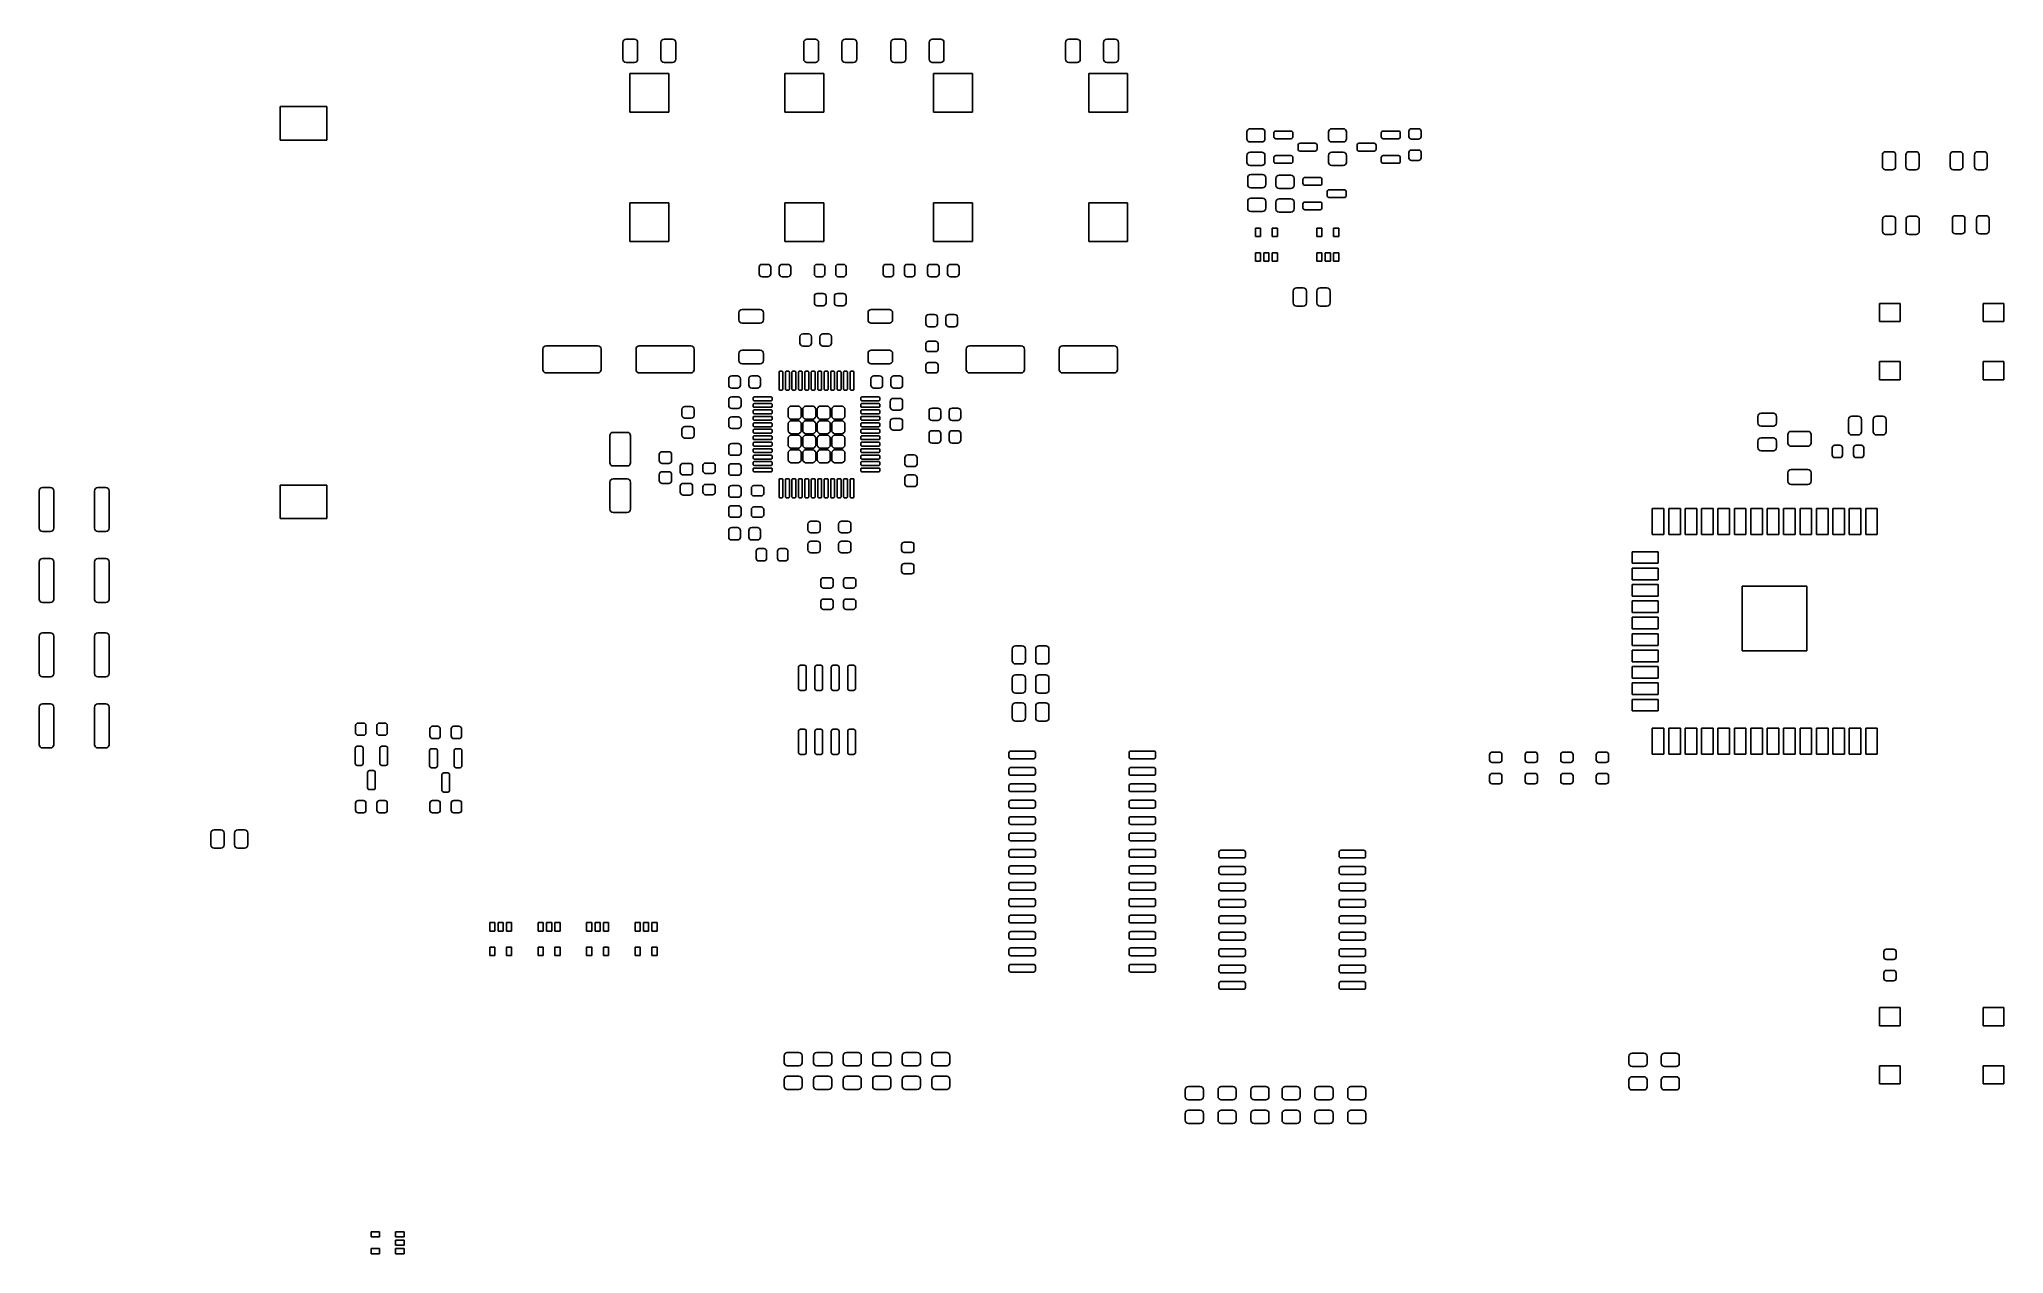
# Model space of a CAD drawing. Extents: x 2.4 to 8.39, y -4.84 to -1.14.
import ezdxf

# ---------------------------------------------------------------- set-up
doc = ezdxf.new("R2010")
doc.units = 0
doc.header["$MEASUREMENT"] = 0
doc.layers.add('BLACK', color=7, linetype='CONTINUOUS')

msp = doc.modelspace()

# ---------------------------------------------------------------- linework, layer by layer
at = {"layer": 'BLACK', "linetype": 'CONTINUOUS'}
for p, q in [((4.18399, -1.13871), (4.18718, -1.13658)), ((4.18718, -1.13658), (4.19094, -1.13583)), ((4.19094, -1.13583), (4.21654, -1.13583)), ((4.21654, -1.13583), (4.2203, -1.13658)), ((4.2203, -1.13658), (4.2235, -1.13871)), ((4.30013, -1.13871), (4.30332, -1.13658)), ((4.30332, -1.13658), (4.30709, -1.13583)), ((4.30709, -1.13583), (4.33268, -1.13583)), ((4.33268, -1.13583), (4.33644, -1.13658)), ((4.33644, -1.13658), (4.33964, -1.13871)), ((4.73517, -1.13871), (4.73836, -1.13658)), ((4.73836, -1.13658), (4.74213, -1.13583)), ((4.74213, -1.13583), (4.76772, -1.13583)), ((4.76772, -1.13583), (4.77148, -1.13658)), ((4.77148, -1.13658), (4.77468, -1.13871)), ((4.85131, -1.13871), (4.8545, -1.13658)), ((4.8545, -1.13658), (4.85827, -1.13583)), ((4.85827, -1.13583), (4.88386, -1.13583)), ((4.88386, -1.13583), (4.88762, -1.13658)), ((4.88762, -1.13658), (4.89082, -1.13871)), ((5.00091, -1.13871), (5.00411, -1.13658)), ((5.00411, -1.13658), (5.00787, -1.13583)), ((5.00787, -1.13583), (5.03346, -1.13583)), ((5.03346, -1.13583), (5.03723, -1.13658)), ((5.03723, -1.13658), (5.04042, -1.13871)), ((5.11706, -1.13871), (5.12025, -1.13658)), ((5.12025, -1.13658), (5.12402, -1.13583)), ((5.12402, -1.13583), (5.14961, -1.13583)), ((5.14961, -1.13583), (5.15337, -1.13658)), ((5.15337, -1.13658), (5.15657, -1.13871)), ((5.53241, -1.13871), (5.5356, -1.13658)), ((5.5356, -1.13658), (5.53937, -1.13583)), ((5.53937, -1.13583), (5.56496, -1.13583)), ((5.56496, -1.13583), (5.56873, -1.13658)), ((5.56873, -1.13658), (5.57192, -1.13871)), ((5.64855, -1.13871), (5.65175, -1.13658)), ((5.65175, -1.13658), (5.65551, -1.13583)), ((5.65551, -1.13583), (5.6811, -1.13583)), ((5.6811, -1.13583), (5.68487, -1.13658)), ((5.68487, -1.13658), (5.68806, -1.13871)), ((4.1811, -1.14567), (4.18185, -1.1419)), ((4.1811, -1.19685), (4.1811, -1.14567)), ((4.18185, -1.20062), (4.1811, -1.19685)), ((4.18185, -1.1419), (4.18399, -1.13871)), ((4.2235, -1.13871), (4.22563, -1.1419)), ((4.22563, -1.1419), (4.22638, -1.14567)), ((4.22638, -1.19685), (4.22563, -1.20062)), ((4.22638, -1.14567), (4.22638, -1.19685)), ((4.29724, -1.14567), (4.29799, -1.1419)), ((4.29724, -1.19685), (4.29724, -1.14567)), ((4.29799, -1.20062), (4.29724, -1.19685)), ((4.29799, -1.1419), (4.30013, -1.13871)), ((4.33964, -1.13871), (4.34177, -1.1419)), ((4.34177, -1.1419), (4.34252, -1.14567)), ((4.34252, -1.19685), (4.34177, -1.20062)), ((4.34252, -1.14567), (4.34252, -1.19685)), ((4.73228, -1.14567), (4.73303, -1.1419)), ((4.73228, -1.19685), (4.73228, -1.14567)), ((4.73303, -1.20062), (4.73228, -1.19685)), ((4.73303, -1.1419), (4.73517, -1.13871)), ((4.77468, -1.13871), (4.77681, -1.1419)), ((4.77681, -1.1419), (4.77756, -1.14567)), ((4.77756, -1.19685), (4.77681, -1.20062)), ((4.77756, -1.14567), (4.77756, -1.19685)), ((4.84843, -1.14567), (4.84917, -1.1419)), ((4.84843, -1.19685), (4.84843, -1.14567)), ((4.84917, -1.20062), (4.84843, -1.19685)), ((4.84917, -1.1419), (4.85131, -1.13871)), ((4.89082, -1.13871), (4.89295, -1.1419)), ((4.89295, -1.1419), (4.8937, -1.14567)), ((4.8937, -1.19685), (4.89295, -1.20062)), ((4.8937, -1.14567), (4.8937, -1.19685)), ((4.99803, -1.14567), (4.99878, -1.1419)), ((4.99803, -1.19685), (4.99803, -1.14567)), ((4.99878, -1.20062), (4.99803, -1.19685)), ((4.99878, -1.1419), (5.00091, -1.13871)), ((5.04042, -1.13871), (5.04256, -1.1419)), ((5.04256, -1.1419), (5.04331, -1.14567)), ((5.04331, -1.19685), (5.04256, -1.20062)), ((5.04331, -1.14567), (5.04331, -1.19685)), ((5.11417, -1.14567), (5.11492, -1.1419)), ((5.11417, -1.19685), (5.11417, -1.14567)), ((5.11492, -1.20062), (5.11417, -1.19685)), ((5.11492, -1.1419), (5.11706, -1.13871)), ((5.15657, -1.13871), (5.1587, -1.1419)), ((5.1587, -1.1419), (5.15945, -1.14567)), ((5.15945, -1.19685), (5.1587, -1.20062)), ((5.15945, -1.14567), (5.15945, -1.19685)), ((5.52953, -1.14567), (5.53028, -1.1419)), ((5.52953, -1.19685), (5.52953, -1.14567)), ((5.53028, -1.20062), (5.52953, -1.19685)), ((5.53028, -1.1419), (5.53241, -1.13871)), ((5.57192, -1.13871), (5.57405, -1.1419)), ((5.57405, -1.1419), (5.5748, -1.14567)), ((5.5748, -1.19685), (5.57405, -1.20062)), ((5.5748, -1.14567), (5.5748, -1.19685)), ((5.64567, -1.14567), (5.64642, -1.1419)), ((5.64567, -1.19685), (5.64567, -1.14567)), ((5.64642, -1.20062), (5.64567, -1.19685)), ((5.64642, -1.1419), (5.64855, -1.13871)), ((5.68806, -1.13871), (5.6902, -1.1419)), ((5.6902, -1.1419), (5.69094, -1.14567)), ((5.69094, -1.19685), (5.6902, -1.20062)), ((5.69094, -1.14567), (5.69094, -1.19685)), ((4.18399, -1.20381), (4.18185, -1.20062)), ((4.18718, -1.20594), (4.18399, -1.20381)), ((4.19094, -1.20669), (4.18718, -1.20594)), ((4.21654, -1.20669), (4.19094, -1.20669)), ((4.20276, -1.35827), (4.20276, -1.24016)), ((4.20276, -1.24016), (4.32087, -1.24016)), ((4.2203, -1.20594), (4.21654, -1.20669)), ((4.2235, -1.20381), (4.2203, -1.20594)), ((4.22563, -1.20062), (4.2235, -1.20381)), ((4.30013, -1.20381), (4.29799, -1.20062)), ((4.30332, -1.20594), (4.30013, -1.20381)), ((4.30709, -1.20669), (4.30332, -1.20594)), ((4.33268, -1.20669), (4.30709, -1.20669)), ((4.32087, -1.24016), (4.32087, -1.35827)), ((4.33644, -1.20594), (4.33268, -1.20669)), ((4.33964, -1.20381), (4.33644, -1.20594)), ((4.34177, -1.20062), (4.33964, -1.20381)), ((4.6752, -1.35827), (4.6752, -1.24016)), ((4.6752, -1.24016), (4.79331, -1.24016)), ((4.73517, -1.20381), (4.73303, -1.20062)), ((4.73836, -1.20594), (4.73517, -1.20381)), ((4.74213, -1.20669), (4.73836, -1.20594)), ((4.76772, -1.20669), (4.74213, -1.20669)), ((4.77148, -1.20594), (4.76772, -1.20669)), ((4.77468, -1.20381), (4.77148, -1.20594)), ((4.77681, -1.20062), (4.77468, -1.20381)), ((4.79331, -1.24016), (4.79331, -1.35827)), ((4.85131, -1.20381), (4.84917, -1.20062)), ((4.8545, -1.20594), (4.85131, -1.20381)), ((4.85827, -1.20669), (4.8545, -1.20594)), ((4.88386, -1.20669), (4.85827, -1.20669)), ((4.88762, -1.20594), (4.88386, -1.20669)), ((4.89082, -1.20381), (4.88762, -1.20594)), ((4.89295, -1.20062), (4.89082, -1.20381)), ((5.00091, -1.20381), (4.99878, -1.20062)), ((5.00411, -1.20594), (5.00091, -1.20381)), ((5.00787, -1.20669), (5.00411, -1.20594)), ((5.03346, -1.20669), (5.00787, -1.20669)), ((5.03723, -1.20594), (5.03346, -1.20669)), ((5.04042, -1.20381), (5.03723, -1.20594)), ((5.04256, -1.20062), (5.04042, -1.20381)), ((5.11706, -1.20381), (5.11492, -1.20062)), ((5.12025, -1.20594), (5.11706, -1.20381)), ((5.12402, -1.20669), (5.12025, -1.20594)), ((5.14961, -1.20669), (5.12402, -1.20669)), ((5.12795, -1.35827), (5.12795, -1.24016)), ((5.12795, -1.24016), (5.24606, -1.24016)), ((5.15337, -1.20594), (5.14961, -1.20669)), ((5.15657, -1.20381), (5.15337, -1.20594)), ((5.1587, -1.20062), (5.15657, -1.20381)), ((5.24606, -1.24016), (5.24606, -1.35827)), ((5.53241, -1.20381), (5.53028, -1.20062)), ((5.5356, -1.20594), (5.53241, -1.20381)), ((5.53937, -1.20669), (5.5356, -1.20594)), ((5.56496, -1.20669), (5.53937, -1.20669)), ((5.56873, -1.20594), (5.56496, -1.20669)), ((5.57192, -1.20381), (5.56873, -1.20594)), ((5.57405, -1.20062), (5.57192, -1.20381)), ((5.60039, -1.35827), (5.60039, -1.24016)), ((5.60039, -1.24016), (5.7185, -1.24016)), ((5.64855, -1.20381), (5.64642, -1.20062)), ((5.65175, -1.20594), (5.64855, -1.20381)), ((5.65551, -1.20669), (5.65175, -1.20594)), ((5.6811, -1.20669), (5.65551, -1.20669)), ((5.68487, -1.20594), (5.6811, -1.20669)), ((5.68806, -1.20381), (5.68487, -1.20594)), ((5.6902, -1.20062), (5.68806, -1.20381)), ((5.7185, -1.24016), (5.7185, -1.35827)), ((3.1378, -1.44291), (3.1378, -1.34055)), ((3.1378, -1.34055), (3.27953, -1.34055)), ((3.27953, -1.34055), (3.27953, -1.44291)), ((4.32087, -1.35827), (4.20276, -1.35827)), ((4.79331, -1.35827), (4.6752, -1.35827)), ((5.24606, -1.35827), (5.12795, -1.35827)), ((5.7185, -1.35827), (5.60039, -1.35827)), ((6.08219, -1.41831), (6.08293, -1.41454)), ((6.08219, -1.43898), (6.08219, -1.41831)), ((6.08293, -1.41454), (6.08507, -1.41135)), ((6.08507, -1.41135), (6.08826, -1.40921)), ((6.08826, -1.40921), (6.09203, -1.40846)), ((6.09203, -1.40846), (6.12746, -1.40846)), ((6.12746, -1.40846), (6.13123, -1.40921)), ((6.13123, -1.40921), (6.13442, -1.41135)), ((6.13442, -1.41135), (6.13655, -1.41454)), ((6.13655, -1.41454), (6.1373, -1.41831)), ((6.1373, -1.41831), (6.1373, -1.43898)), ((6.16437, -1.42126), (6.16482, -1.419)), ((6.16437, -1.43307), (6.16437, -1.42126)), ((6.16482, -1.43533), (6.16437, -1.43307)), ((6.16482, -1.419), (6.1661, -1.41708)), ((6.1661, -1.43725), (6.16482, -1.43533)), ((6.1661, -1.41708), (6.16802, -1.4158)), ((6.16802, -1.4158), (6.17028, -1.41535)), ((6.17028, -1.41535), (6.21654, -1.41535)), ((6.21654, -1.41535), (6.2188, -1.4158)), ((6.2188, -1.4158), (6.22071, -1.41708)), ((6.22071, -1.41708), (6.22199, -1.419)), ((6.22199, -1.43533), (6.22071, -1.43725)), ((6.22199, -1.419), (6.22244, -1.42126)), ((6.22244, -1.43307), (6.22199, -1.43533)), ((6.22244, -1.42126), (6.22244, -1.43307)), ((6.33071, -1.41831), (6.33146, -1.41454)), ((6.33071, -1.43898), (6.33071, -1.41831)), ((6.33146, -1.41454), (6.33359, -1.41135)), ((6.33359, -1.41135), (6.33678, -1.40921)), ((6.33678, -1.40921), (6.34055, -1.40846)), ((6.34055, -1.40846), (6.37598, -1.40846)), ((6.37598, -1.40846), (6.37975, -1.40921)), ((6.37975, -1.40921), (6.38294, -1.41135)), ((6.38294, -1.41135), (6.38508, -1.41454)), ((6.38508, -1.41454), (6.38583, -1.41831)), ((6.38583, -1.41831), (6.38583, -1.43898)), ((6.49163, -1.42126), (6.49208, -1.419)), ((6.49163, -1.43307), (6.49163, -1.42126)), ((6.49208, -1.43533), (6.49163, -1.43307)), ((6.49208, -1.419), (6.49336, -1.41708)), ((6.49336, -1.43725), (6.49208, -1.43533)), ((6.49336, -1.41708), (6.49528, -1.4158)), ((6.49528, -1.4158), (6.49754, -1.41535)), ((6.49754, -1.41535), (6.5438, -1.41535)), ((6.5438, -1.41535), (6.54606, -1.4158)), ((6.54606, -1.4158), (6.54798, -1.41708)), ((6.54798, -1.41708), (6.54926, -1.419)), ((6.54926, -1.43533), (6.54798, -1.43725)), ((6.54926, -1.419), (6.5497, -1.42126)), ((6.5497, -1.43307), (6.54926, -1.43533)), ((6.5497, -1.42126), (6.5497, -1.43307)), ((6.57579, -1.41634), (6.57639, -1.41333)), ((6.57579, -1.43209), (6.57579, -1.41634)), ((6.57639, -1.4351), (6.57579, -1.43209)), ((6.57639, -1.41333), (6.57809, -1.41077)), ((6.57809, -1.43765), (6.57639, -1.4351)), ((6.57809, -1.41077), (6.58065, -1.40906)), ((6.58065, -1.40906), (6.58366, -1.40846)), ((6.58366, -1.40846), (6.60531, -1.40846)), ((6.60531, -1.40846), (6.60833, -1.40906)), ((6.60833, -1.40906), (6.61088, -1.41077)), ((6.61088, -1.41077), (6.61259, -1.41333)), ((6.61259, -1.4351), (6.61088, -1.43765)), ((6.61259, -1.41333), (6.61319, -1.41634)), ((6.61319, -1.43209), (6.61259, -1.4351)), ((6.61319, -1.41634), (6.61319, -1.43209)), ((3.27953, -1.44291), (3.1378, -1.44291)), ((6.08293, -1.44274), (6.08219, -1.43898)), ((6.08219, -1.49016), (6.08293, -1.48639)), ((6.08219, -1.51083), (6.08219, -1.49016)), ((6.08507, -1.44594), (6.08293, -1.44274)), ((6.08293, -1.48639), (6.08507, -1.4832)), ((6.08826, -1.44807), (6.08507, -1.44594)), ((6.08507, -1.4832), (6.08826, -1.48106)), ((6.09203, -1.44882), (6.08826, -1.44807)), ((6.08826, -1.48106), (6.09203, -1.48031)), ((6.12746, -1.44882), (6.09203, -1.44882)), ((6.09203, -1.48031), (6.12746, -1.48031)), ((6.13123, -1.44807), (6.12746, -1.44882)), ((6.12746, -1.48031), (6.13123, -1.48106)), ((6.13442, -1.44594), (6.13123, -1.44807)), ((6.13123, -1.48106), (6.13442, -1.4832)), ((6.13655, -1.44274), (6.13442, -1.44594)), ((6.13442, -1.4832), (6.13655, -1.48639)), ((6.1373, -1.43898), (6.13655, -1.44274)), ((6.13655, -1.48639), (6.1373, -1.49016)), ((6.1373, -1.49016), (6.1373, -1.51083)), ((6.16437, -1.49606), (6.16482, -1.4938)), ((6.16437, -1.50787), (6.16437, -1.49606)), ((6.16482, -1.4938), (6.1661, -1.49189)), ((6.16802, -1.43853), (6.1661, -1.43725)), ((6.1661, -1.49189), (6.16802, -1.49061)), ((6.17028, -1.43898), (6.16802, -1.43853)), ((6.16802, -1.49061), (6.17028, -1.49016)), ((6.21654, -1.43898), (6.17028, -1.43898)), ((6.17028, -1.49016), (6.21654, -1.49016)), ((6.2188, -1.43853), (6.21654, -1.43898)), ((6.21654, -1.49016), (6.2188, -1.49061)), ((6.22071, -1.43725), (6.2188, -1.43853)), ((6.2188, -1.49061), (6.22071, -1.49189)), ((6.22071, -1.49189), (6.22199, -1.4938)), ((6.22199, -1.4938), (6.22244, -1.49606)), ((6.22244, -1.49606), (6.22244, -1.50787)), ((6.23819, -1.45866), (6.23864, -1.4564)), ((6.23819, -1.47047), (6.23819, -1.45866)), ((6.23864, -1.47273), (6.23819, -1.47047)), ((6.23864, -1.4564), (6.23992, -1.45449)), ((6.23992, -1.47465), (6.23864, -1.47273)), ((6.23992, -1.45449), (6.24183, -1.45321)), ((6.24183, -1.47593), (6.23992, -1.47465)), ((6.24183, -1.45321), (6.24409, -1.45276)), ((6.24409, -1.47638), (6.24183, -1.47593)), ((6.24409, -1.45276), (6.29035, -1.45276)), ((6.29035, -1.47638), (6.24409, -1.47638)), ((6.29035, -1.45276), (6.29261, -1.45321)), ((6.29261, -1.47593), (6.29035, -1.47638)), ((6.29261, -1.45321), (6.29453, -1.45449)), ((6.29453, -1.47465), (6.29261, -1.47593)), ((6.29453, -1.45449), (6.29581, -1.4564)), ((6.29581, -1.47273), (6.29453, -1.47465)), ((6.29581, -1.4564), (6.29626, -1.45866)), ((6.29626, -1.47047), (6.29581, -1.47273)), ((6.29626, -1.45866), (6.29626, -1.47047)), ((6.33146, -1.44274), (6.33071, -1.43898)), ((6.33071, -1.49016), (6.33146, -1.48639)), ((6.33071, -1.51083), (6.33071, -1.49016)), ((6.33359, -1.44594), (6.33146, -1.44274)), ((6.33146, -1.48639), (6.33359, -1.4832)), ((6.33678, -1.44807), (6.33359, -1.44594)), ((6.33359, -1.4832), (6.33678, -1.48106)), ((6.34055, -1.44882), (6.33678, -1.44807)), ((6.33678, -1.48106), (6.34055, -1.48031)), ((6.37598, -1.44882), (6.34055, -1.44882)), ((6.34055, -1.48031), (6.37598, -1.48031)), ((6.37975, -1.44807), (6.37598, -1.44882)), ((6.37598, -1.48031), (6.37975, -1.48106)), ((6.38294, -1.44594), (6.37975, -1.44807)), ((6.37975, -1.48106), (6.38294, -1.4832)), ((6.38508, -1.44274), (6.38294, -1.44594)), ((6.38294, -1.4832), (6.38508, -1.48639)), ((6.38583, -1.43898), (6.38508, -1.44274)), ((6.38508, -1.48639), (6.38583, -1.49016)), ((6.38583, -1.49016), (6.38583, -1.51083)), ((6.41781, -1.45866), (6.41826, -1.4564)), ((6.41781, -1.47047), (6.41781, -1.45866)), ((6.41826, -1.47273), (6.41781, -1.47047)), ((6.41826, -1.4564), (6.41954, -1.45449)), ((6.41954, -1.47465), (6.41826, -1.47273)), ((6.41954, -1.45449), (6.42146, -1.45321)), ((6.42146, -1.47593), (6.41954, -1.47465)), ((6.42146, -1.45321), (6.42372, -1.45276)), ((6.42372, -1.47638), (6.42146, -1.47593)), ((6.42372, -1.45276), (6.46998, -1.45276)), ((6.46998, -1.47638), (6.42372, -1.47638)), ((6.46998, -1.45276), (6.47224, -1.45321)), ((6.47224, -1.47593), (6.46998, -1.47638)), ((6.47224, -1.45321), (6.47416, -1.45449)), ((6.47416, -1.47465), (6.47224, -1.47593)), ((6.47416, -1.45449), (6.47544, -1.4564)), ((6.47544, -1.47273), (6.47416, -1.47465)), ((6.47544, -1.4564), (6.47589, -1.45866)), ((6.47589, -1.47047), (6.47544, -1.47273)), ((6.47589, -1.45866), (6.47589, -1.47047)), ((6.49163, -1.49606), (6.49208, -1.4938)), ((6.49163, -1.50787), (6.49163, -1.49606)), ((6.49208, -1.4938), (6.49336, -1.49189)), ((6.49528, -1.43853), (6.49336, -1.43725)), ((6.49336, -1.49189), (6.49528, -1.49061)), ((6.49754, -1.43898), (6.49528, -1.43853)), ((6.49528, -1.49061), (6.49754, -1.49016)), ((6.5438, -1.43898), (6.49754, -1.43898)), ((6.49754, -1.49016), (6.5438, -1.49016)), ((6.54606, -1.43853), (6.5438, -1.43898)), ((6.5438, -1.49016), (6.54606, -1.49061)), ((6.54798, -1.43725), (6.54606, -1.43853)), ((6.54606, -1.49061), (6.54798, -1.49189)), ((6.54798, -1.49189), (6.54926, -1.4938)), ((6.54926, -1.4938), (6.5497, -1.49606)), ((6.5497, -1.49606), (6.5497, -1.50787)), ((6.57579, -1.4813), (6.57639, -1.47829)), ((6.57579, -1.49705), (6.57579, -1.4813)), ((6.57639, -1.47829), (6.57809, -1.47573)), ((6.58065, -1.43936), (6.57809, -1.43765)), ((6.57809, -1.47573), (6.58065, -1.47402)), ((6.58366, -1.43996), (6.58065, -1.43936)), ((6.58065, -1.47402), (6.58366, -1.47343)), ((6.60531, -1.43996), (6.58366, -1.43996)), ((6.58366, -1.47343), (6.60531, -1.47343)), ((6.60833, -1.43936), (6.60531, -1.43996)), ((6.60531, -1.47343), (6.60833, -1.47402)), ((6.61088, -1.43765), (6.60833, -1.43936)), ((6.60833, -1.47402), (6.61088, -1.47573)), ((6.61088, -1.47573), (6.61259, -1.47829)), ((6.61259, -1.47829), (6.61319, -1.4813)), ((6.61319, -1.4813), (6.61319, -1.49705)), ((8.01821, -1.48819), (8.01896, -1.48442)), ((8.01821, -1.52362), (8.01821, -1.48819)), ((8.01896, -1.48442), (8.02109, -1.48123)), ((8.02109, -1.48123), (8.02428, -1.4791)), ((8.02428, -1.4791), (8.02805, -1.47835)), ((8.02805, -1.47835), (8.04872, -1.47835)), ((8.04872, -1.47835), (8.05249, -1.4791)), ((8.05249, -1.4791), (8.05568, -1.48123)), ((8.05568, -1.48123), (8.05781, -1.48442)), ((8.05781, -1.48442), (8.05856, -1.48819)), ((8.05856, -1.48819), (8.05856, -1.52362)), ((8.09006, -1.48819), (8.09081, -1.48442)), ((8.09006, -1.52362), (8.09006, -1.48819)), ((8.09081, -1.48442), (8.09294, -1.48123)), ((8.09294, -1.48123), (8.09614, -1.4791)), ((8.09614, -1.4791), (8.0999, -1.47835)), ((8.0999, -1.47835), (8.12057, -1.47835)), ((8.12057, -1.47835), (8.12434, -1.4791)), ((8.12434, -1.4791), (8.12753, -1.48123)), ((8.12753, -1.48123), (8.12966, -1.48442)), ((8.12966, -1.48442), (8.13041, -1.48819)), ((8.13041, -1.48819), (8.13041, -1.52362)), ((8.22512, -1.48794), (8.22585, -1.48427)), ((8.22512, -1.52387), (8.22512, -1.48794)), ((8.22585, -1.48427), (8.22793, -1.48116)), ((8.22793, -1.48116), (8.23104, -1.47908)), ((8.23104, -1.47908), (8.23471, -1.47835)), ((8.23471, -1.47835), (8.25391, -1.47835)), ((8.25391, -1.47835), (8.25758, -1.47908)), ((8.25758, -1.47908), (8.26069, -1.48116)), ((8.26069, -1.48116), (8.26277, -1.48427)), ((8.26277, -1.48427), (8.2635, -1.48794)), ((8.2635, -1.48794), (8.2635, -1.52387)), ((8.29894, -1.48794), (8.29967, -1.48427)), ((8.29894, -1.52387), (8.29894, -1.48794)), ((8.29967, -1.48427), (8.30175, -1.48116)), ((8.30175, -1.48116), (8.30486, -1.47908)), ((8.30486, -1.47908), (8.30853, -1.47835)), ((8.30853, -1.47835), (8.32773, -1.47835)), ((8.32773, -1.47835), (8.3314, -1.47908)), ((8.3314, -1.47908), (8.33451, -1.48116)), ((8.33451, -1.48116), (8.33659, -1.48427)), ((8.33659, -1.48427), (8.33732, -1.48794)), ((8.33732, -1.48794), (8.33732, -1.52387)), ((6.08293, -1.51459), (6.08219, -1.51083)), ((6.08507, -1.51779), (6.08293, -1.51459)), ((6.08465, -1.55807), (6.08539, -1.5543)), ((6.08826, -1.51992), (6.08507, -1.51779)), ((6.08539, -1.5543), (6.08753, -1.55111)), ((6.08753, -1.55111), (6.09072, -1.54898)), ((6.09203, -1.52067), (6.08826, -1.51992)), ((6.09072, -1.54898), (6.09449, -1.54823)), ((6.12746, -1.52067), (6.09203, -1.52067)), ((6.09449, -1.54823), (6.12992, -1.54823)), ((6.13123, -1.51992), (6.12746, -1.52067)), ((6.12992, -1.54823), (6.13369, -1.54898)), ((6.13442, -1.51779), (6.13123, -1.51992)), ((6.13369, -1.54898), (6.13688, -1.55111)), ((6.13655, -1.51459), (6.13442, -1.51779)), ((6.1373, -1.51083), (6.13655, -1.51459)), ((6.13688, -1.55111), (6.13901, -1.5543)), ((6.13901, -1.5543), (6.13976, -1.55807)), ((6.16482, -1.51013), (6.16437, -1.50787)), ((6.1661, -1.51205), (6.16482, -1.51013)), ((6.16802, -1.51333), (6.1661, -1.51205)), ((6.17028, -1.51378), (6.16802, -1.51333)), ((6.21654, -1.51378), (6.17028, -1.51378)), ((6.17152, -1.55627), (6.17365, -1.55308)), ((6.17365, -1.55308), (6.17684, -1.55095)), ((6.17684, -1.55095), (6.18061, -1.5502)), ((6.18061, -1.5502), (6.21604, -1.5502)), ((6.21604, -1.5502), (6.21981, -1.55095)), ((6.2188, -1.51333), (6.21654, -1.51378)), ((6.22071, -1.51205), (6.2188, -1.51333)), ((6.21981, -1.55095), (6.223, -1.55308)), ((6.22199, -1.51013), (6.22071, -1.51205)), ((6.22244, -1.50787), (6.22199, -1.51013)), ((6.223, -1.55308), (6.22514, -1.55627)), ((6.33146, -1.51459), (6.33071, -1.51083)), ((6.33359, -1.51779), (6.33146, -1.51459)), ((6.33678, -1.51992), (6.33359, -1.51779)), ((6.34055, -1.52067), (6.33678, -1.51992)), ((6.37598, -1.52067), (6.34055, -1.52067)), ((6.37975, -1.51992), (6.37598, -1.52067)), ((6.38294, -1.51779), (6.37975, -1.51992)), ((6.38508, -1.51459), (6.38294, -1.51779)), ((6.38583, -1.51083), (6.38508, -1.51459)), ((6.49208, -1.51013), (6.49163, -1.50787)), ((6.49336, -1.51205), (6.49208, -1.51013)), ((6.49528, -1.51333), (6.49336, -1.51205)), ((6.49754, -1.51378), (6.49528, -1.51333)), ((6.5438, -1.51378), (6.49754, -1.51378)), ((6.54606, -1.51333), (6.5438, -1.51378)), ((6.54798, -1.51205), (6.54606, -1.51333)), ((6.54926, -1.51013), (6.54798, -1.51205)), ((6.5497, -1.50787), (6.54926, -1.51013)), ((6.57639, -1.50006), (6.57579, -1.49705)), ((6.57809, -1.50262), (6.57639, -1.50006)), ((6.58065, -1.50432), (6.57809, -1.50262)), ((6.58366, -1.50492), (6.58065, -1.50432)), ((6.60531, -1.50492), (6.58366, -1.50492)), ((6.60833, -1.50432), (6.60531, -1.50492)), ((6.61088, -1.50262), (6.60833, -1.50432)), ((6.61259, -1.50006), (6.61088, -1.50262)), ((6.61319, -1.49705), (6.61259, -1.50006)), ((8.01896, -1.52739), (8.01821, -1.52362)), ((8.02109, -1.53058), (8.01896, -1.52739)), ((8.02428, -1.53272), (8.02109, -1.53058)), ((8.02805, -1.53346), (8.02428, -1.53272)), ((8.04872, -1.53346), (8.02805, -1.53346)), ((8.05249, -1.53272), (8.04872, -1.53346)), ((8.05568, -1.53058), (8.05249, -1.53272)), ((8.05781, -1.52739), (8.05568, -1.53058)), ((8.05856, -1.52362), (8.05781, -1.52739)), ((8.09081, -1.52739), (8.09006, -1.52362)), ((8.09294, -1.53058), (8.09081, -1.52739)), ((8.09614, -1.53272), (8.09294, -1.53058)), ((8.0999, -1.53346), (8.09614, -1.53272)), ((8.12057, -1.53346), (8.0999, -1.53346)), ((8.12434, -1.53272), (8.12057, -1.53346)), ((8.12753, -1.53058), (8.12434, -1.53272)), ((8.12966, -1.52739), (8.12753, -1.53058)), ((8.13041, -1.52362), (8.12966, -1.52739)), ((8.22585, -1.52754), (8.22512, -1.52387)), ((8.22793, -1.53065), (8.22585, -1.52754)), ((8.23104, -1.53273), (8.22793, -1.53065)), ((8.23471, -1.53346), (8.23104, -1.53273)), ((8.25391, -1.53346), (8.23471, -1.53346)), ((8.25758, -1.53273), (8.25391, -1.53346)), ((8.26069, -1.53065), (8.25758, -1.53273)), ((8.26277, -1.52754), (8.26069, -1.53065)), ((8.2635, -1.52387), (8.26277, -1.52754)), ((8.29967, -1.52754), (8.29894, -1.52387)), ((8.30175, -1.53065), (8.29967, -1.52754)), ((8.30486, -1.53273), (8.30175, -1.53065)), ((8.30853, -1.53346), (8.30486, -1.53273)), ((8.32773, -1.53346), (8.30853, -1.53346)), ((8.3314, -1.53273), (8.32773, -1.53346)), ((8.33451, -1.53065), (8.3314, -1.53273)), ((8.33659, -1.52754), (8.33451, -1.53065)), ((8.33732, -1.52387), (8.33659, -1.52754)), ((6.08465, -1.57874), (6.08465, -1.55807)), ((6.08539, -1.58251), (6.08465, -1.57874)), ((6.08753, -1.5857), (6.08539, -1.58251)), ((6.09072, -1.58783), (6.08753, -1.5857)), ((6.09449, -1.58858), (6.09072, -1.58783)), ((6.12992, -1.58858), (6.09449, -1.58858)), ((6.13369, -1.58783), (6.12992, -1.58858)), ((6.13688, -1.5857), (6.13369, -1.58783)), ((6.13901, -1.58251), (6.13688, -1.5857)), ((6.13976, -1.57874), (6.13901, -1.58251)), ((6.13976, -1.55807), (6.13976, -1.57874)), ((6.17077, -1.56004), (6.17152, -1.55627)), ((6.17077, -1.58071), (6.17077, -1.56004)), ((6.17152, -1.58448), (6.17077, -1.58071)), ((6.17365, -1.58767), (6.17152, -1.58448)), ((6.17684, -1.5898), (6.17365, -1.58767)), ((6.18061, -1.59055), (6.17684, -1.5898)), ((6.21604, -1.59055), (6.18061, -1.59055)), ((6.21981, -1.5898), (6.21604, -1.59055)), ((6.223, -1.58767), (6.21981, -1.5898)), ((6.22514, -1.58448), (6.223, -1.58767)), ((6.22514, -1.55627), (6.22589, -1.56004)), ((6.22589, -1.58071), (6.22514, -1.58448)), ((6.22589, -1.56004), (6.22589, -1.58071)), ((6.25295, -1.56299), (6.2534, -1.56073)), ((6.25295, -1.5748), (6.25295, -1.56299)), ((6.2534, -1.57706), (6.25295, -1.5748)), ((6.2534, -1.56073), (6.25468, -1.55882)), ((6.25468, -1.57898), (6.2534, -1.57706)), ((6.25468, -1.55882), (6.2566, -1.55754)), ((6.2566, -1.58026), (6.25468, -1.57898)), ((6.2566, -1.55754), (6.25886, -1.55709)), ((6.25886, -1.58071), (6.2566, -1.58026)), ((6.25886, -1.55709), (6.30512, -1.55709)), ((6.30512, -1.58071), (6.25886, -1.58071)), ((6.30512, -1.55709), (6.30738, -1.55754)), ((6.30738, -1.58026), (6.30512, -1.58071)), ((6.30738, -1.55754), (6.30929, -1.55882)), ((6.30929, -1.57898), (6.30738, -1.58026)), ((6.30929, -1.55882), (6.31057, -1.56073)), ((6.31057, -1.57706), (6.30929, -1.57898)), ((6.31057, -1.56073), (6.31102, -1.56299)), ((6.31102, -1.5748), (6.31057, -1.57706)), ((6.31102, -1.56299), (6.31102, -1.5748)), ((6.32677, -1.60039), (6.32722, -1.59813)), ((6.32677, -1.6122), (6.32677, -1.60039)), ((6.32722, -1.61446), (6.32677, -1.6122)), ((6.32722, -1.59813), (6.3285, -1.59622)), ((6.3285, -1.61638), (6.32722, -1.61446)), ((6.3285, -1.59622), (6.33042, -1.59494)), ((6.33042, -1.59494), (6.33268, -1.59449)), ((6.33268, -1.59449), (6.37894, -1.59449)), ((6.37894, -1.59449), (6.3812, -1.59494)), ((6.3812, -1.59494), (6.38311, -1.59622)), ((6.38311, -1.59622), (6.38439, -1.59813)), ((6.38439, -1.61446), (6.38311, -1.61638)), ((6.38439, -1.59813), (6.38484, -1.60039)), ((6.38484, -1.6122), (6.38439, -1.61446)), ((6.38484, -1.60039), (6.38484, -1.6122)), ((4.20276, -1.75197), (4.20276, -1.63386)), ((4.20276, -1.63386), (4.32087, -1.63386)), ((4.32087, -1.63386), (4.32087, -1.75197)), ((4.6752, -1.75197), (4.6752, -1.63386)), ((4.6752, -1.63386), (4.79331, -1.63386)), ((4.79331, -1.63386), (4.79331, -1.75197)), ((5.12795, -1.75197), (5.12795, -1.63386)), ((5.12795, -1.63386), (5.24606, -1.63386)), ((5.24606, -1.63386), (5.24606, -1.75197)), ((5.60039, -1.75197), (5.60039, -1.63386)), ((5.60039, -1.63386), (5.7185, -1.63386)), ((5.7185, -1.63386), (5.7185, -1.75197)), ((6.08465, -1.62992), (6.08539, -1.62615)), ((6.08465, -1.65059), (6.08465, -1.62992)), ((6.08539, -1.65436), (6.08465, -1.65059)), ((6.08539, -1.62615), (6.08753, -1.62296)), ((6.08753, -1.65755), (6.08539, -1.65436)), ((6.08753, -1.62296), (6.09072, -1.62083)), ((6.09072, -1.65968), (6.08753, -1.65755)), ((6.09072, -1.62083), (6.09449, -1.62008)), ((6.09449, -1.66043), (6.09072, -1.65968)), ((6.09449, -1.62008), (6.12992, -1.62008)), ((6.12992, -1.66043), (6.09449, -1.66043)), ((6.12992, -1.62008), (6.13369, -1.62083)), ((6.13369, -1.65968), (6.12992, -1.66043)), ((6.13369, -1.62083), (6.13688, -1.62296)), ((6.13688, -1.65755), (6.13369, -1.65968)), ((6.13688, -1.62296), (6.13901, -1.62615)), ((6.13901, -1.65436), (6.13688, -1.65755)), ((6.13901, -1.62615), (6.13976, -1.62992)), ((6.13976, -1.65059), (6.13901, -1.65436)), ((6.13976, -1.62992), (6.13976, -1.65059)), ((6.17077, -1.63189), (6.17152, -1.62812)), ((6.17077, -1.65256), (6.17077, -1.63189)), ((6.17152, -1.65633), (6.17077, -1.65256)), ((6.17152, -1.62812), (6.17365, -1.62493)), ((6.17365, -1.65952), (6.17152, -1.65633)), ((6.17365, -1.62493), (6.17684, -1.6228)), ((6.17684, -1.66165), (6.17365, -1.65952)), ((6.17684, -1.6228), (6.18061, -1.62205)), ((6.18061, -1.6624), (6.17684, -1.66165)), ((6.18061, -1.62205), (6.21604, -1.62205)), ((6.21604, -1.6624), (6.18061, -1.6624)), ((6.21604, -1.62205), (6.21981, -1.6228)), ((6.21981, -1.66165), (6.21604, -1.6624)), ((6.21981, -1.6228), (6.223, -1.62493)), ((6.223, -1.65952), (6.21981, -1.66165)), ((6.223, -1.62493), (6.22514, -1.62812)), ((6.22514, -1.65633), (6.223, -1.65952)), ((6.22514, -1.62812), (6.22589, -1.63189)), ((6.22589, -1.65256), (6.22514, -1.65633)), ((6.22589, -1.63189), (6.22589, -1.65256)), ((6.25295, -1.6378), (6.2534, -1.63554)), ((6.25295, -1.64961), (6.25295, -1.6378)), ((6.2534, -1.65187), (6.25295, -1.64961)), ((6.2534, -1.63554), (6.25468, -1.63362)), ((6.25468, -1.65378), (6.2534, -1.65187)), ((6.25468, -1.63362), (6.2566, -1.63234)), ((6.2566, -1.65506), (6.25468, -1.65378)), ((6.2566, -1.63234), (6.25886, -1.63189)), ((6.25886, -1.65551), (6.2566, -1.65506)), ((6.25886, -1.63189), (6.30512, -1.63189)), ((6.30512, -1.65551), (6.25886, -1.65551)), ((6.30512, -1.63189), (6.30738, -1.63234)), ((6.30738, -1.65506), (6.30512, -1.65551)), ((6.30738, -1.63234), (6.30929, -1.63362)), ((6.30929, -1.65378), (6.30738, -1.65506)), ((6.30929, -1.63362), (6.31057, -1.63554)), ((6.31057, -1.65187), (6.30929, -1.65378)), ((6.31057, -1.63554), (6.31102, -1.6378)), ((6.31102, -1.64961), (6.31057, -1.65187)), ((6.31102, -1.6378), (6.31102, -1.64961)), ((6.33042, -1.61766), (6.3285, -1.61638)), ((6.33268, -1.61811), (6.33042, -1.61766)), ((6.37894, -1.61811), (6.33268, -1.61811)), ((6.3812, -1.61766), (6.37894, -1.61811)), ((6.38311, -1.61638), (6.3812, -1.61766)), ((8.02438, -1.67595), (8.02815, -1.6752)), ((8.02815, -1.6752), (8.04882, -1.6752)), ((8.04882, -1.6752), (8.05259, -1.67595)), ((8.09623, -1.67595), (8.1, -1.6752)), ((8.1, -1.6752), (8.12067, -1.6752)), ((8.12067, -1.6752), (8.12444, -1.67595)), ((8.23411, -1.67624), (8.23722, -1.67416)), ((8.23722, -1.67416), (8.2409, -1.67343)), ((8.2409, -1.67343), (8.26009, -1.67343)), ((8.26009, -1.67343), (8.26376, -1.67416)), ((8.26376, -1.67416), (8.26687, -1.67624)), ((8.30793, -1.67624), (8.31104, -1.67416)), ((8.31104, -1.67416), (8.31471, -1.67343)), ((8.31471, -1.67343), (8.33391, -1.67343)), ((8.33391, -1.67343), (8.33758, -1.67416)), ((8.33758, -1.67416), (8.34069, -1.67624)), ((6.10827, -1.7372), (6.10827, -1.71161)), ((6.10827, -1.71161), (6.12402, -1.71161)), ((6.12402, -1.71161), (6.12402, -1.7372)), ((6.15945, -1.7372), (6.15945, -1.71161)), ((6.15945, -1.71161), (6.1752, -1.71161)), ((6.1752, -1.71161), (6.1752, -1.7372)), ((6.29528, -1.7372), (6.29528, -1.71161)), ((6.29528, -1.71161), (6.31102, -1.71161)), ((6.31102, -1.71161), (6.31102, -1.7372)), ((6.34646, -1.7372), (6.34646, -1.71161)), ((6.34646, -1.71161), (6.3622, -1.71161)), ((6.3622, -1.71161), (6.3622, -1.7372)), ((8.01831, -1.68504), (8.01906, -1.68127)), ((8.01831, -1.72047), (8.01831, -1.68504)), ((8.01906, -1.72424), (8.01831, -1.72047)), ((8.01906, -1.68127), (8.02119, -1.67808)), ((8.02119, -1.72743), (8.01906, -1.72424)), ((8.02119, -1.67808), (8.02438, -1.67595)), ((8.02438, -1.72957), (8.02119, -1.72743)), ((8.02815, -1.73031), (8.02438, -1.72957)), ((8.04882, -1.73031), (8.02815, -1.73031)), ((8.05259, -1.72957), (8.04882, -1.73031)), ((8.05259, -1.67595), (8.05578, -1.67808)), ((8.05578, -1.72743), (8.05259, -1.72957)), ((8.05578, -1.67808), (8.05791, -1.68127)), ((8.05791, -1.72424), (8.05578, -1.72743)), ((8.05791, -1.68127), (8.05866, -1.68504)), ((8.05866, -1.72047), (8.05791, -1.72424)), ((8.05866, -1.68504), (8.05866, -1.72047)), ((8.09016, -1.68504), (8.09091, -1.68127)), ((8.09016, -1.72047), (8.09016, -1.68504)), ((8.09091, -1.72424), (8.09016, -1.72047)), ((8.09091, -1.68127), (8.09304, -1.67808)), ((8.09304, -1.72743), (8.09091, -1.72424)), ((8.09304, -1.67808), (8.09623, -1.67595)), ((8.09623, -1.72957), (8.09304, -1.72743)), ((8.1, -1.73031), (8.09623, -1.72957)), ((8.12067, -1.73031), (8.1, -1.73031)), ((8.12444, -1.72957), (8.12067, -1.73031)), ((8.12444, -1.67595), (8.12763, -1.67808)), ((8.12763, -1.72743), (8.12444, -1.72957)), ((8.12763, -1.67808), (8.12976, -1.68127)), ((8.12976, -1.72424), (8.12763, -1.72743)), ((8.12976, -1.68127), (8.13051, -1.68504)), ((8.13051, -1.72047), (8.12976, -1.72424)), ((8.13051, -1.68504), (8.13051, -1.72047)), ((8.2313, -1.68302), (8.23203, -1.67935)), ((8.2313, -1.71895), (8.2313, -1.68302)), ((8.23203, -1.72262), (8.2313, -1.71895)), ((8.23203, -1.67935), (8.23411, -1.67624)), ((8.23411, -1.72573), (8.23203, -1.72262)), ((8.23722, -1.72781), (8.23411, -1.72573)), ((8.2409, -1.72854), (8.23722, -1.72781)), ((8.26009, -1.72854), (8.2409, -1.72854)), ((8.26376, -1.72781), (8.26009, -1.72854)), ((8.26687, -1.72573), (8.26376, -1.72781)), ((8.26687, -1.67624), (8.26895, -1.67935)), ((8.26895, -1.72262), (8.26687, -1.72573)), ((8.26895, -1.67935), (8.26969, -1.68302)), ((8.26969, -1.71895), (8.26895, -1.72262)), ((8.26969, -1.68302), (8.26969, -1.71895)), ((8.30512, -1.68302), (8.30585, -1.67935)), ((8.30512, -1.71895), (8.30512, -1.68302)), ((8.30585, -1.72262), (8.30512, -1.71895)), ((8.30585, -1.67935), (8.30793, -1.67624)), ((8.30793, -1.72573), (8.30585, -1.72262)), ((8.31104, -1.72781), (8.30793, -1.72573)), ((8.31471, -1.72854), (8.31104, -1.72781)), ((8.33391, -1.72854), (8.31471, -1.72854)), ((8.33758, -1.72781), (8.33391, -1.72854)), ((8.34069, -1.72573), (8.33758, -1.72781)), ((8.34069, -1.67624), (8.34277, -1.67935)), ((8.34277, -1.72262), (8.34069, -1.72573)), ((8.34277, -1.67935), (8.3435, -1.68302)), ((8.3435, -1.71895), (8.34277, -1.72262)), ((8.3435, -1.68302), (8.3435, -1.71895)), ((4.32087, -1.75197), (4.20276, -1.75197)), ((4.79331, -1.75197), (4.6752, -1.75197)), ((5.24606, -1.75197), (5.12795, -1.75197)), ((5.7185, -1.75197), (5.60039, -1.75197)), ((6.12402, -1.7372), (6.10827, -1.7372)), ((6.10827, -1.81201), (6.10827, -1.78642)), ((6.10827, -1.78642), (6.12402, -1.78642)), ((6.12402, -1.78642), (6.12402, -1.81201)), ((6.13386, -1.81201), (6.13386, -1.78642)), ((6.13386, -1.78642), (6.14961, -1.78642)), ((6.14961, -1.78642), (6.14961, -1.81201)), ((6.1752, -1.7372), (6.15945, -1.7372)), ((6.15945, -1.81201), (6.15945, -1.78642)), ((6.15945, -1.78642), (6.1752, -1.78642)), ((6.1752, -1.78642), (6.1752, -1.81201)), ((6.31102, -1.7372), (6.29528, -1.7372)), ((6.29528, -1.81201), (6.29528, -1.78642)), ((6.29528, -1.78642), (6.31102, -1.78642)), ((6.31102, -1.78642), (6.31102, -1.81201)), ((6.32087, -1.81201), (6.32087, -1.78642)), ((6.32087, -1.78642), (6.33661, -1.78642)), ((6.33661, -1.78642), (6.33661, -1.81201)), ((6.3622, -1.7372), (6.34646, -1.7372)), ((6.34646, -1.81201), (6.34646, -1.78642)), ((6.34646, -1.78642), (6.3622, -1.78642)), ((6.3622, -1.78642), (6.3622, -1.81201)), ((4.59646, -1.83071), (4.59713, -1.82732)), ((4.59646, -1.85039), (4.59646, -1.83071)), ((4.59713, -1.85378), (4.59646, -1.85039)), ((4.59713, -1.82732), (4.59905, -1.82444)), ((4.59905, -1.85666), (4.59713, -1.85378)), ((4.59905, -1.82444), (4.60193, -1.82252)), ((4.60193, -1.82252), (4.60531, -1.82185)), ((4.60531, -1.82185), (4.62303, -1.82185)), ((4.62303, -1.82185), (4.62642, -1.82252)), ((4.62642, -1.82252), (4.6293, -1.82444)), ((4.6293, -1.82444), (4.63122, -1.82732)), ((4.63122, -1.85378), (4.6293, -1.85666)), ((4.63122, -1.82732), (4.63189, -1.83071)), ((4.63189, -1.85039), (4.63122, -1.85378)), ((4.63189, -1.83071), (4.63189, -1.85039)), ((4.65748, -1.83071), (4.65815, -1.82732)), ((4.65748, -1.85039), (4.65748, -1.83071)), ((4.65815, -1.85378), (4.65748, -1.85039)), ((4.65815, -1.82732), (4.66007, -1.82444)), ((4.66007, -1.85666), (4.65815, -1.85378)), ((4.66007, -1.82444), (4.66295, -1.82252)), ((4.66295, -1.82252), (4.66634, -1.82185)), ((4.66634, -1.82185), (4.68406, -1.82185)), ((4.68406, -1.82185), (4.68745, -1.82252)), ((4.68745, -1.82252), (4.69032, -1.82444)), ((4.69032, -1.82444), (4.69224, -1.82732)), ((4.69224, -1.85378), (4.69032, -1.85666)), ((4.69224, -1.82732), (4.69291, -1.83071)), ((4.69291, -1.85039), (4.69224, -1.85378)), ((4.69291, -1.83071), (4.69291, -1.85039)), ((4.76476, -1.82972), (4.76536, -1.82671)), ((4.76476, -1.85138), (4.76476, -1.82972)), ((4.76536, -1.85439), (4.76476, -1.85138)), ((4.76536, -1.82671), (4.76707, -1.82416)), ((4.76707, -1.85695), (4.76536, -1.85439)), ((4.76707, -1.82416), (4.76962, -1.82245)), ((4.76962, -1.82245), (4.77264, -1.82185)), ((4.77264, -1.82185), (4.78839, -1.82185)), ((4.78839, -1.82185), (4.7914, -1.82245)), ((4.7914, -1.82245), (4.79395, -1.82416)), ((4.79395, -1.82416), (4.79566, -1.82671)), ((4.79566, -1.85439), (4.79395, -1.85695)), ((4.79566, -1.82671), (4.79626, -1.82972)), ((4.79626, -1.85138), (4.79566, -1.85439)), ((4.79626, -1.82972), (4.79626, -1.85138)), ((4.82972, -1.82972), (4.83032, -1.82671)), ((4.82972, -1.85138), (4.82972, -1.82972)), ((4.83032, -1.85439), (4.82972, -1.85138)), ((4.83032, -1.82671), (4.83203, -1.82416)), ((4.83203, -1.85695), (4.83032, -1.85439)), ((4.83203, -1.82416), (4.83459, -1.82245)), ((4.83459, -1.82245), (4.8376, -1.82185)), ((4.8376, -1.82185), (4.85335, -1.82185)), ((4.85335, -1.82185), (4.85636, -1.82245)), ((4.85636, -1.82245), (4.85891, -1.82416)), ((4.85891, -1.82416), (4.86062, -1.82671)), ((4.86062, -1.85439), (4.85891, -1.85695)), ((4.86062, -1.82671), (4.86122, -1.82972)), ((4.86122, -1.85138), (4.86062, -1.85439)), ((4.86122, -1.82972), (4.86122, -1.85138)), ((4.97441, -1.82972), (4.97501, -1.82671)), ((4.97441, -1.85138), (4.97441, -1.82972)), ((4.97501, -1.85439), (4.97441, -1.85138)), ((4.97501, -1.82671), (4.97672, -1.82416)), ((4.97672, -1.85695), (4.97501, -1.85439)), ((4.97672, -1.82416), (4.97927, -1.82245)), ((4.97927, -1.82245), (4.98228, -1.82185)), ((4.98228, -1.82185), (4.99803, -1.82185)), ((4.99803, -1.82185), (5.00104, -1.82245)), ((5.00104, -1.82245), (5.0036, -1.82416)), ((5.0036, -1.82416), (5.00531, -1.82671)), ((5.00531, -1.85439), (5.0036, -1.85695)), ((5.00531, -1.82671), (5.00591, -1.82972)), ((5.00591, -1.85138), (5.00531, -1.85439)), ((5.00591, -1.82972), (5.00591, -1.85138)), ((5.03937, -1.82972), (5.03997, -1.82671)), ((5.03937, -1.85138), (5.03937, -1.82972)), ((5.03997, -1.85439), (5.03937, -1.85138)), ((5.03997, -1.82671), (5.04168, -1.82416)), ((5.04168, -1.85695), (5.03997, -1.85439)), ((5.04168, -1.82416), (5.04423, -1.82245)), ((5.04423, -1.82245), (5.04724, -1.82185)), ((5.04724, -1.82185), (5.06299, -1.82185)), ((5.06299, -1.82185), (5.06601, -1.82245)), ((5.06601, -1.82245), (5.06856, -1.82416)), ((5.06856, -1.82416), (5.07027, -1.82671)), ((5.07027, -1.85439), (5.06856, -1.85695)), ((5.07027, -1.82671), (5.07087, -1.82972)), ((5.07087, -1.85138), (5.07027, -1.85439)), ((5.07087, -1.82972), (5.07087, -1.85138)), ((5.10925, -1.83071), (5.10993, -1.82732)), ((5.10925, -1.85039), (5.10925, -1.83071)), ((5.10993, -1.85378), (5.10925, -1.85039)), ((5.10993, -1.82732), (5.11185, -1.82444)), ((5.11185, -1.85666), (5.10993, -1.85378)), ((5.11185, -1.82444), (5.11472, -1.82252)), ((5.11472, -1.82252), (5.11811, -1.82185)), ((5.11811, -1.82185), (5.13583, -1.82185)), ((5.13583, -1.82185), (5.13922, -1.82252)), ((5.13922, -1.82252), (5.14209, -1.82444)), ((5.14209, -1.82444), (5.14401, -1.82732)), ((5.14401, -1.85378), (5.14209, -1.85666)), ((5.14401, -1.82732), (5.14469, -1.83071)), ((5.14469, -1.85039), (5.14401, -1.85378)), ((5.14469, -1.83071), (5.14469, -1.85039)), ((5.17028, -1.83071), (5.17095, -1.82732)), ((5.17028, -1.85039), (5.17028, -1.83071)), ((5.17095, -1.85378), (5.17028, -1.85039)), ((5.17095, -1.82732), (5.17287, -1.82444)), ((5.17287, -1.85666), (5.17095, -1.85378)), ((5.17287, -1.82444), (5.17574, -1.82252)), ((5.17574, -1.82252), (5.17913, -1.82185)), ((5.17913, -1.82185), (5.19685, -1.82185)), ((5.19685, -1.82185), (5.20024, -1.82252)), ((5.20024, -1.82252), (5.20311, -1.82444)), ((5.20311, -1.82444), (5.20503, -1.82732)), ((5.20503, -1.85378), (5.20311, -1.85666)), ((5.20503, -1.82732), (5.20571, -1.83071)), ((5.20571, -1.85039), (5.20503, -1.85378)), ((5.20571, -1.83071), (5.20571, -1.85039)), ((6.12402, -1.81201), (6.10827, -1.81201)), ((6.14961, -1.81201), (6.13386, -1.81201)), ((6.1752, -1.81201), (6.15945, -1.81201)), ((6.31102, -1.81201), (6.29528, -1.81201)), ((6.33661, -1.81201), (6.32087, -1.81201)), ((6.3622, -1.81201), (6.34646, -1.81201)), ((4.60193, -1.85858), (4.59905, -1.85666)), ((4.60531, -1.85925), (4.60193, -1.85858)), ((4.62303, -1.85925), (4.60531, -1.85925)), ((4.62642, -1.85858), (4.62303, -1.85925)), ((4.6293, -1.85666), (4.62642, -1.85858)), ((4.66295, -1.85858), (4.66007, -1.85666)), ((4.66634, -1.85925), (4.66295, -1.85858)), ((4.68406, -1.85925), (4.66634, -1.85925)), ((4.68745, -1.85858), (4.68406, -1.85925)), ((4.69032, -1.85666), (4.68745, -1.85858)), ((4.76544, -1.9159), (4.76736, -1.91303)), ((4.76962, -1.85865), (4.76707, -1.85695)), ((4.76736, -1.91303), (4.77023, -1.91111)), ((4.77264, -1.85925), (4.76962, -1.85865)), ((4.77023, -1.91111), (4.77362, -1.91043)), ((4.78839, -1.85925), (4.77264, -1.85925)), ((4.77362, -1.91043), (4.79134, -1.91043)), ((4.7914, -1.85865), (4.78839, -1.85925)), ((4.79134, -1.91043), (4.79473, -1.91111)), ((4.79395, -1.85695), (4.7914, -1.85865)), ((4.79473, -1.91111), (4.7976, -1.91303)), ((4.7976, -1.91303), (4.79952, -1.9159)), ((4.82646, -1.9159), (4.82838, -1.91303)), ((4.82838, -1.91303), (4.83126, -1.91111)), ((4.83126, -1.91111), (4.83465, -1.91043)), ((4.83459, -1.85865), (4.83203, -1.85695)), ((4.8376, -1.85925), (4.83459, -1.85865)), ((4.83465, -1.91043), (4.85236, -1.91043)), ((4.85335, -1.85925), (4.8376, -1.85925)), ((4.85236, -1.91043), (4.85575, -1.91111)), ((4.85636, -1.85865), (4.85335, -1.85925)), ((4.85575, -1.91111), (4.85863, -1.91303)), ((4.85891, -1.85695), (4.85636, -1.85865)), ((4.85863, -1.91303), (4.86055, -1.9159)), ((4.97927, -1.85865), (4.97672, -1.85695)), ((4.98228, -1.85925), (4.97927, -1.85865)), ((4.99803, -1.85925), (4.98228, -1.85925)), ((5.00104, -1.85865), (4.99803, -1.85925)), ((5.0036, -1.85695), (5.00104, -1.85865)), ((5.04423, -1.85865), (5.04168, -1.85695)), ((5.04724, -1.85925), (5.04423, -1.85865)), ((5.06299, -1.85925), (5.04724, -1.85925)), ((5.06601, -1.85865), (5.06299, -1.85925)), ((5.06856, -1.85695), (5.06601, -1.85865)), ((5.11472, -1.85858), (5.11185, -1.85666)), ((5.11811, -1.85925), (5.11472, -1.85858)), ((5.13583, -1.85925), (5.11811, -1.85925)), ((5.13922, -1.85858), (5.13583, -1.85925)), ((5.14209, -1.85666), (5.13922, -1.85858)), ((5.17574, -1.85858), (5.17287, -1.85666)), ((5.17913, -1.85925), (5.17574, -1.85858)), ((5.19685, -1.85925), (5.17913, -1.85925)), ((5.20024, -1.85858), (5.19685, -1.85925)), ((5.20311, -1.85666), (5.20024, -1.85858)), ((6.22343, -1.90354), (6.22417, -1.89978)), ((6.22343, -1.93898), (6.22343, -1.90354)), ((6.22417, -1.89978), (6.22631, -1.89658)), ((6.22631, -1.89658), (6.2295, -1.89445)), ((6.2295, -1.89445), (6.23327, -1.8937)), ((6.23327, -1.8937), (6.25394, -1.8937)), ((6.25394, -1.8937), (6.2577, -1.89445)), ((6.2577, -1.89445), (6.2609, -1.89658)), ((6.2609, -1.89658), (6.26303, -1.89978)), ((6.26303, -1.89978), (6.26378, -1.90354)), ((6.26378, -1.90354), (6.26378, -1.93898)), ((6.29528, -1.90354), (6.29602, -1.89978)), ((6.29528, -1.93898), (6.29528, -1.90354)), ((6.29602, -1.89978), (6.29816, -1.89658)), ((6.29816, -1.89658), (6.30135, -1.89445)), ((6.30135, -1.89445), (6.30512, -1.8937)), ((6.30512, -1.8937), (6.32579, -1.8937)), ((6.32579, -1.8937), (6.32955, -1.89445)), ((6.32955, -1.89445), (6.33275, -1.89658)), ((6.33275, -1.89658), (6.33488, -1.89978)), ((6.33488, -1.89978), (6.33563, -1.90354)), ((6.33563, -1.90354), (6.33563, -1.93898)), ((4.53445, -1.96949), (4.5352, -1.96572)), ((4.53445, -1.99114), (4.53445, -1.96949)), ((4.5352, -1.96572), (4.53733, -1.96253)), ((4.53733, -1.96253), (4.54052, -1.96039)), ((4.54052, -1.96039), (4.54429, -1.95965)), ((4.54429, -1.95965), (4.59941, -1.95965)), ((4.59941, -1.95965), (4.60318, -1.96039)), ((4.60318, -1.96039), (4.60637, -1.96253)), ((4.60637, -1.96253), (4.6085, -1.96572)), ((4.6085, -1.96572), (4.60925, -1.96949)), ((4.60925, -1.96949), (4.60925, -1.99114)), ((4.76476, -1.91929), (4.76544, -1.9159)), ((4.76476, -1.93898), (4.76476, -1.91929)), ((4.76544, -1.94237), (4.76476, -1.93898)), ((4.76736, -1.94524), (4.76544, -1.94237)), ((4.77023, -1.94716), (4.76736, -1.94524)), ((4.77362, -1.94783), (4.77023, -1.94716)), ((4.79134, -1.94783), (4.77362, -1.94783)), ((4.79473, -1.94716), (4.79134, -1.94783)), ((4.7976, -1.94524), (4.79473, -1.94716)), ((4.79952, -1.94237), (4.7976, -1.94524)), ((4.79952, -1.9159), (4.8002, -1.91929)), ((4.8002, -1.93898), (4.79952, -1.94237)), ((4.8002, -1.91929), (4.8002, -1.93898)), ((4.82579, -1.91929), (4.82646, -1.9159)), ((4.82579, -1.93898), (4.82579, -1.91929)), ((4.82646, -1.94237), (4.82579, -1.93898)), ((4.82838, -1.94524), (4.82646, -1.94237)), ((4.83126, -1.94716), (4.82838, -1.94524)), ((4.83465, -1.94783), (4.83126, -1.94716)), ((4.85236, -1.94783), (4.83465, -1.94783)), ((4.85575, -1.94716), (4.85236, -1.94783)), ((4.85863, -1.94524), (4.85575, -1.94716)), ((4.86055, -1.94237), (4.85863, -1.94524)), ((4.86055, -1.9159), (4.86122, -1.91929)), ((4.86122, -1.93898), (4.86055, -1.94237)), ((4.86122, -1.91929), (4.86122, -1.93898)), ((4.92815, -1.96949), (4.9289, -1.96572)), ((4.92815, -1.99114), (4.92815, -1.96949)), ((4.9289, -1.96572), (4.93103, -1.96253)), ((4.93103, -1.96253), (4.93423, -1.96039)), ((4.93423, -1.96039), (4.93799, -1.95965)), ((4.93799, -1.95965), (4.99311, -1.95965)), ((4.99311, -1.95965), (4.99688, -1.96039)), ((4.99688, -1.96039), (5.00007, -1.96253)), ((5.00007, -1.96253), (5.0022, -1.96572)), ((5.0022, -1.96572), (5.00295, -1.96949)), ((5.00295, -1.96949), (5.00295, -1.99114)), ((5.1098, -1.97508), (5.11319, -1.97441)), ((5.11319, -1.97441), (5.13091, -1.97441)), ((5.13091, -1.97441), (5.1343, -1.97508)), ((5.17082, -1.97508), (5.17421, -1.97441)), ((5.17421, -1.97441), (5.19193, -1.97441)), ((5.19193, -1.97441), (5.19532, -1.97508)), ((6.22417, -1.94274), (6.22343, -1.93898)), ((6.22631, -1.94594), (6.22417, -1.94274)), ((6.2295, -1.94807), (6.22631, -1.94594)), ((6.23327, -1.94882), (6.2295, -1.94807)), ((6.25394, -1.94882), (6.23327, -1.94882)), ((6.2577, -1.94807), (6.25394, -1.94882)), ((6.2609, -1.94594), (6.2577, -1.94807)), ((6.26303, -1.94274), (6.2609, -1.94594)), ((6.26378, -1.93898), (6.26303, -1.94274)), ((6.29602, -1.94274), (6.29528, -1.93898)), ((6.29816, -1.94594), (6.29602, -1.94274)), ((6.30135, -1.94807), (6.29816, -1.94594)), ((6.30512, -1.94882), (6.30135, -1.94807)), ((6.32579, -1.94882), (6.30512, -1.94882)), ((6.32955, -1.94807), (6.32579, -1.94882)), ((6.33275, -1.94594), (6.32955, -1.94807)), ((6.33488, -1.94274), (6.33275, -1.94594)), ((6.33563, -1.93898), (6.33488, -1.94274)), ((8.00984, -1.99606), (8.00984, -1.94094)), ((8.00984, -1.94094), (8.07283, -1.94094)), ((8.07283, -1.94094), (8.07283, -1.99606)), ((8.3248, -1.99606), (8.3248, -1.94094)), ((8.3248, -1.94094), (8.3878, -1.94094)), ((8.3878, -1.94094), (8.3878, -1.99606)), ((4.5352, -1.99491), (4.53445, -1.99114)), ((4.53733, -1.9981), (4.5352, -1.99491)), ((4.54052, -2.00024), (4.53733, -1.9981)), ((4.54429, -2.00098), (4.54052, -2.00024)), ((4.59941, -2.00098), (4.54429, -2.00098)), ((4.60318, -2.00024), (4.59941, -2.00098)), ((4.60637, -1.9981), (4.60318, -2.00024)), ((4.6085, -1.99491), (4.60637, -1.9981)), ((4.60925, -1.99114), (4.6085, -1.99491)), ((4.72307, -2.03606), (4.72594, -2.03414)), ((4.72594, -2.03414), (4.72933, -2.03346)), ((4.72933, -2.03346), (4.74705, -2.03346)), ((4.74705, -2.03346), (4.75044, -2.03414)), ((4.75044, -2.03414), (4.75331, -2.03606)), ((4.78409, -2.03606), (4.78696, -2.03414)), ((4.78696, -2.03414), (4.79035, -2.03346)), ((4.79035, -2.03346), (4.80807, -2.03346)), ((4.80807, -2.03346), (4.81146, -2.03414)), ((4.81146, -2.03414), (4.81433, -2.03606)), ((4.9289, -1.99491), (4.92815, -1.99114)), ((4.93103, -1.9981), (4.9289, -1.99491)), ((4.93423, -2.00024), (4.93103, -1.9981)), ((4.93799, -2.00098), (4.93423, -2.00024)), ((4.99311, -2.00098), (4.93799, -2.00098)), ((4.99688, -2.00024), (4.99311, -2.00098)), ((5.00007, -1.9981), (4.99688, -2.00024)), ((5.0022, -1.99491), (5.00007, -1.9981)), ((5.00295, -1.99114), (5.0022, -1.99491)), ((5.10433, -1.98327), (5.10501, -1.97988)), ((5.10433, -2.00295), (5.10433, -1.98327)), ((5.10501, -2.00634), (5.10433, -2.00295)), ((5.10501, -1.97988), (5.10693, -1.977)), ((5.10693, -2.00922), (5.10501, -2.00634)), ((5.10693, -1.977), (5.1098, -1.97508)), ((5.1098, -2.01114), (5.10693, -2.00922)), ((5.11319, -2.01181), (5.1098, -2.01114)), ((5.13091, -2.01181), (5.11319, -2.01181)), ((5.1343, -2.01114), (5.13091, -2.01181)), ((5.1343, -1.97508), (5.13717, -1.977)), ((5.13717, -2.00922), (5.1343, -2.01114)), ((5.13717, -1.977), (5.13909, -1.97988)), ((5.13909, -2.00634), (5.13717, -2.00922)), ((5.13909, -1.97988), (5.13976, -1.98327)), ((5.13976, -2.00295), (5.13909, -2.00634)), ((5.13976, -1.98327), (5.13976, -2.00295)), ((5.16535, -1.98327), (5.16603, -1.97988)), ((5.16535, -2.00295), (5.16535, -1.98327)), ((5.16603, -2.00634), (5.16535, -2.00295)), ((5.16603, -1.97988), (5.16795, -1.977)), ((5.16795, -2.00922), (5.16603, -2.00634)), ((5.16795, -1.977), (5.17082, -1.97508)), ((5.17082, -2.01114), (5.16795, -2.00922)), ((5.17421, -2.01181), (5.17082, -2.01114)), ((5.19193, -2.01181), (5.17421, -2.01181)), ((5.19532, -2.01114), (5.19193, -2.01181)), ((5.19532, -1.97508), (5.19819, -1.977)), ((5.19819, -2.00922), (5.19532, -2.01114)), ((5.19819, -1.977), (5.20011, -1.97988)), ((5.20011, -2.00634), (5.19819, -2.00922)), ((5.20011, -1.97988), (5.20079, -1.98327)), ((5.20079, -2.00295), (5.20011, -2.00634)), ((5.20079, -1.98327), (5.20079, -2.00295)), ((8.07283, -1.99606), (8.00984, -1.99606)), ((8.3878, -1.99606), (8.3248, -1.99606)), ((3.93799, -2.07972), (3.93874, -2.07596)), ((3.93799, -2.14272), (3.93799, -2.07972)), ((3.93874, -2.07596), (3.94087, -2.07276)), ((3.94087, -2.07276), (3.94407, -2.07063)), ((3.94407, -2.07063), (3.94783, -2.06988)), ((3.94783, -2.06988), (4.10531, -2.06988)), ((4.10531, -2.06988), (4.10908, -2.07063)), ((4.10908, -2.07063), (4.11227, -2.07276)), ((4.11227, -2.07276), (4.11441, -2.07596)), ((4.11441, -2.07596), (4.11516, -2.07972)), ((4.11516, -2.07972), (4.11516, -2.14272)), ((4.22146, -2.07972), (4.22221, -2.07596)), ((4.22146, -2.14272), (4.22146, -2.07972)), ((4.22221, -2.07596), (4.22434, -2.07276)), ((4.22434, -2.07276), (4.22753, -2.07063)), ((4.22753, -2.07063), (4.2313, -2.06988)), ((4.2313, -2.06988), (4.38878, -2.06988)), ((4.38878, -2.06988), (4.39255, -2.07063)), ((4.39255, -2.07063), (4.39574, -2.07276)), ((4.39574, -2.07276), (4.39787, -2.07596)), ((4.39787, -2.07596), (4.39862, -2.07972)), ((4.39862, -2.07972), (4.39862, -2.14272)), ((4.53445, -2.0935), (4.5352, -2.08974)), ((4.53445, -2.11516), (4.53445, -2.0935)), ((4.5352, -2.08974), (4.53733, -2.08654)), ((4.53733, -2.08654), (4.54052, -2.08441)), ((4.54052, -2.08441), (4.54429, -2.08366)), ((4.54429, -2.08366), (4.59941, -2.08366)), ((4.59941, -2.08366), (4.60318, -2.08441)), ((4.60318, -2.08441), (4.60637, -2.08654)), ((4.60637, -2.08654), (4.6085, -2.08974)), ((4.6085, -2.08974), (4.60925, -2.0935)), ((4.60925, -2.0935), (4.60925, -2.11516)), ((4.72047, -2.04232), (4.72115, -2.03893)), ((4.72047, -2.06201), (4.72047, -2.04232)), ((4.72115, -2.0654), (4.72047, -2.06201)), ((4.72115, -2.03893), (4.72307, -2.03606)), ((4.72307, -2.06827), (4.72115, -2.0654)), ((4.72594, -2.07019), (4.72307, -2.06827)), ((4.72933, -2.07087), (4.72594, -2.07019)), ((4.74705, -2.07087), (4.72933, -2.07087)), ((4.75044, -2.07019), (4.74705, -2.07087)), ((4.75331, -2.06827), (4.75044, -2.07019)), ((4.75331, -2.03606), (4.75523, -2.03893)), ((4.75523, -2.0654), (4.75331, -2.06827)), ((4.75523, -2.03893), (4.75591, -2.04232)), ((4.75591, -2.06201), (4.75523, -2.0654)), ((4.75591, -2.04232), (4.75591, -2.06201)), ((4.7815, -2.04232), (4.78217, -2.03893)), ((4.7815, -2.06201), (4.7815, -2.04232)), ((4.78217, -2.0654), (4.7815, -2.06201)), ((4.78217, -2.03893), (4.78409, -2.03606)), ((4.78409, -2.06827), (4.78217, -2.0654)), ((4.78696, -2.07019), (4.78409, -2.06827)), ((4.79035, -2.07087), (4.78696, -2.07019)), ((4.80807, -2.07087), (4.79035, -2.07087)), ((4.81146, -2.07019), (4.80807, -2.07087)), ((4.81433, -2.06827), (4.81146, -2.07019)), ((4.81433, -2.03606), (4.81625, -2.03893)), ((4.81625, -2.0654), (4.81433, -2.06827)), ((4.81625, -2.03893), (4.81693, -2.04232)), ((4.81693, -2.06201), (4.81625, -2.0654)), ((4.81693, -2.04232), (4.81693, -2.06201)), ((4.92815, -2.0935), (4.9289, -2.08974)), ((4.92815, -2.11516), (4.92815, -2.0935)), ((4.9289, -2.08974), (4.93103, -2.08654)), ((4.93103, -2.08654), (4.93423, -2.08441)), ((4.93423, -2.08441), (4.93799, -2.08366)), ((4.93799, -2.08366), (4.99311, -2.08366)), ((4.99311, -2.08366), (4.99688, -2.08441)), ((4.99688, -2.08441), (5.00007, -2.08654)), ((5.00007, -2.08654), (5.0022, -2.08974)), ((5.0022, -2.08974), (5.00295, -2.0935)), ((5.00295, -2.0935), (5.00295, -2.11516)), ((5.10433, -2.06398), (5.10493, -2.06096)), ((5.10433, -2.07972), (5.10433, -2.06398)), ((5.10493, -2.08274), (5.10433, -2.07972)), ((5.10493, -2.06096), (5.10664, -2.05841)), ((5.10664, -2.08529), (5.10493, -2.08274)), ((5.10664, -2.05841), (5.10919, -2.0567)), ((5.10919, -2.087), (5.10664, -2.08529)), ((5.10919, -2.0567), (5.1122, -2.0561)), ((5.1122, -2.0876), (5.10919, -2.087)), ((5.1122, -2.0561), (5.13386, -2.0561)), ((5.13386, -2.0876), (5.1122, -2.0876)), ((5.13386, -2.0561), (5.13687, -2.0567)), ((5.13687, -2.087), (5.13386, -2.0876)), ((5.13687, -2.0567), (5.13943, -2.05841)), ((5.13943, -2.08529), (5.13687, -2.087)), ((5.13943, -2.05841), (5.14113, -2.06096)), ((5.14113, -2.08274), (5.13943, -2.08529)), ((5.14113, -2.06096), (5.14173, -2.06398)), ((5.14173, -2.07972), (5.14113, -2.08274)), ((5.14173, -2.06398), (5.14173, -2.07972)), ((5.22736, -2.07972), (5.22811, -2.07596)), ((5.22736, -2.14272), (5.22736, -2.07972)), ((5.22811, -2.07596), (5.23025, -2.07276)), ((5.23025, -2.07276), (5.23344, -2.07063)), ((5.23344, -2.07063), (5.2372, -2.06988)), ((5.2372, -2.06988), (5.39468, -2.06988)), ((5.39468, -2.06988), (5.39845, -2.07063)), ((5.39845, -2.07063), (5.40164, -2.07276)), ((5.40164, -2.07276), (5.40378, -2.07596)), ((5.40378, -2.07596), (5.40453, -2.07972)), ((5.40453, -2.07972), (5.40453, -2.14272)), ((5.51083, -2.07972), (5.51158, -2.07596)), ((5.51083, -2.14272), (5.51083, -2.07972)), ((5.51158, -2.07596), (5.51371, -2.07276)), ((5.51371, -2.07276), (5.5169, -2.07063)), ((5.5169, -2.07063), (5.52067, -2.06988)), ((5.52067, -2.06988), (5.67815, -2.06988)), ((5.67815, -2.06988), (5.68192, -2.07063)), ((5.68192, -2.07063), (5.68511, -2.07276)), ((5.68511, -2.07276), (5.68724, -2.07596)), ((5.68724, -2.07596), (5.68799, -2.07972)), ((5.68799, -2.07972), (5.68799, -2.14272)), ((3.93874, -2.14648), (3.93799, -2.14272)), ((3.94087, -2.14968), (3.93874, -2.14648)), ((3.94407, -2.15181), (3.94087, -2.14968)), ((3.94783, -2.15256), (3.94407, -2.15181)), ((4.10531, -2.15256), (3.94783, -2.15256)), ((4.10908, -2.15181), (4.10531, -2.15256)), ((4.11227, -2.14968), (4.10908, -2.15181)), ((4.11441, -2.14648), (4.11227, -2.14968)), ((4.11516, -2.14272), (4.11441, -2.14648)), ((4.22221, -2.14648), (4.22146, -2.14272)), ((4.22434, -2.14968), (4.22221, -2.14648)), ((4.22753, -2.15181), (4.22434, -2.14968)), ((4.2313, -2.15256), (4.22753, -2.15181)), ((4.38878, -2.15256), (4.2313, -2.15256)), ((4.39255, -2.15181), (4.38878, -2.15256)), ((4.39574, -2.14968), (4.39255, -2.15181)), ((4.39787, -2.14648), (4.39574, -2.14968)), ((4.39862, -2.14272), (4.39787, -2.14648)), ((4.5352, -2.11892), (4.53445, -2.11516)), ((4.53733, -2.12212), (4.5352, -2.11892)), ((4.54052, -2.12425), (4.53733, -2.12212)), ((4.54429, -2.125), (4.54052, -2.12425)), ((4.59941, -2.125), (4.54429, -2.125)), ((4.60318, -2.12425), (4.59941, -2.125)), ((4.60637, -2.12212), (4.60318, -2.12425)), ((4.6085, -2.11892), (4.60637, -2.12212)), ((4.60925, -2.11516), (4.6085, -2.11892)), ((4.65699, -2.1501), (4.65721, -2.14897)), ((4.65699, -2.20226), (4.65699, -2.1501)), ((4.65721, -2.14897), (4.65785, -2.14801)), ((4.65785, -2.14801), (4.65881, -2.14737)), ((4.65881, -2.14737), (4.65994, -2.14715)), ((4.65994, -2.14715), (4.66585, -2.14715)), ((4.66585, -2.14715), (4.66698, -2.14737)), ((4.66698, -2.14737), (4.66793, -2.14801)), ((4.66793, -2.14801), (4.66857, -2.14897)), ((4.66857, -2.14897), (4.6688, -2.1501)), ((4.6688, -2.1501), (4.6688, -2.20226)), ((4.67667, -2.1501), (4.6769, -2.14897)), ((4.67667, -2.20226), (4.67667, -2.1501)), ((4.6769, -2.14897), (4.67754, -2.14801)), ((4.67754, -2.14801), (4.6785, -2.14737)), ((4.6785, -2.14737), (4.67963, -2.14715)), ((4.67963, -2.14715), (4.68553, -2.14715)), ((4.68553, -2.14715), (4.68666, -2.14737)), ((4.68666, -2.14737), (4.68762, -2.14801)), ((4.68762, -2.14801), (4.68826, -2.14897)), ((4.68826, -2.14897), (4.68848, -2.1501)), ((4.68848, -2.1501), (4.68848, -2.20226)), ((4.69636, -2.1501), (4.69658, -2.14897)), ((4.69636, -2.20226), (4.69636, -2.1501)), ((4.69658, -2.14897), (4.69722, -2.14801)), ((4.69722, -2.14801), (4.69818, -2.14737)), ((4.69818, -2.14737), (4.69931, -2.14715)), ((4.69931, -2.14715), (4.70522, -2.14715)), ((4.70522, -2.14715), (4.70635, -2.14737)), ((4.70635, -2.14737), (4.7073, -2.14801)), ((4.7073, -2.14801), (4.70794, -2.14897)), ((4.70794, -2.14897), (4.70817, -2.1501)), ((4.70817, -2.1501), (4.70817, -2.20226)), ((4.71604, -2.1501), (4.71627, -2.14897)), ((4.71604, -2.20226), (4.71604, -2.1501)), ((4.71627, -2.14897), (4.71691, -2.14801)), ((4.71691, -2.14801), (4.71787, -2.14737)), ((4.71787, -2.14737), (4.719, -2.14715)), ((4.719, -2.14715), (4.7249, -2.14715)), ((4.7249, -2.14715), (4.72603, -2.14737)), ((4.72603, -2.14737), (4.72699, -2.14801)), ((4.72699, -2.14801), (4.72763, -2.14897)), ((4.72763, -2.14897), (4.72785, -2.1501)), ((4.72785, -2.1501), (4.72785, -2.20226)), ((4.73573, -2.1501), (4.73595, -2.14897)), ((4.73573, -2.20226), (4.73573, -2.1501)), ((4.73595, -2.14897), (4.73659, -2.14801)), ((4.73659, -2.14801), (4.73755, -2.14737)), ((4.73755, -2.14737), (4.73868, -2.14715)), ((4.73868, -2.14715), (4.74459, -2.14715)), ((4.74459, -2.14715), (4.74572, -2.14737)), ((4.74572, -2.14737), (4.74667, -2.14801)), ((4.74667, -2.14801), (4.74731, -2.14897)), ((4.74731, -2.14897), (4.74754, -2.1501)), ((4.74754, -2.1501), (4.74754, -2.20226)), ((4.75541, -2.1501), (4.75564, -2.14897)), ((4.75541, -2.20226), (4.75541, -2.1501)), ((4.75564, -2.14897), (4.75628, -2.14801)), ((4.75628, -2.14801), (4.75724, -2.14737)), ((4.75724, -2.14737), (4.75837, -2.14715)), ((4.75837, -2.14715), (4.76427, -2.14715)), ((4.76427, -2.14715), (4.7654, -2.14737)), ((4.7654, -2.14737), (4.76636, -2.14801)), ((4.76636, -2.14801), (4.767, -2.14897)), ((4.767, -2.14897), (4.76722, -2.1501)), ((4.76722, -2.1501), (4.76722, -2.20226)), ((4.7751, -2.1501), (4.77532, -2.14897)), ((4.7751, -2.20226), (4.7751, -2.1501)), ((4.77532, -2.14897), (4.77596, -2.14801)), ((4.77596, -2.14801), (4.77692, -2.14737)), ((4.77692, -2.14737), (4.77805, -2.14715)), ((4.77805, -2.14715), (4.78396, -2.14715)), ((4.78396, -2.14715), (4.78509, -2.14737)), ((4.78509, -2.14737), (4.78604, -2.14801)), ((4.78604, -2.14801), (4.78668, -2.14897)), ((4.78668, -2.14897), (4.78691, -2.1501)), ((4.78691, -2.1501), (4.78691, -2.20226)), ((4.79478, -2.1501), (4.79501, -2.14897)), ((4.79478, -2.20226), (4.79478, -2.1501)), ((4.79501, -2.14897), (4.79565, -2.14801)), ((4.79565, -2.14801), (4.79661, -2.14737)), ((4.79661, -2.14737), (4.79774, -2.14715)), ((4.79774, -2.14715), (4.80364, -2.14715)), ((4.80364, -2.14715), (4.80477, -2.14737)), ((4.80477, -2.14737), (4.80573, -2.14801)), ((4.80573, -2.14801), (4.80637, -2.14897)), ((4.80637, -2.14897), (4.80659, -2.1501)), ((4.80659, -2.1501), (4.80659, -2.20226)), ((4.81447, -2.1501), (4.81469, -2.14897)), ((4.81447, -2.20226), (4.81447, -2.1501)), ((4.81469, -2.14897), (4.81533, -2.14801)), ((4.81533, -2.14801), (4.81629, -2.14737)), ((4.81629, -2.14737), (4.81742, -2.14715)), ((4.81742, -2.14715), (4.82333, -2.14715)), ((4.82333, -2.14715), (4.82446, -2.14737)), ((4.82446, -2.14737), (4.82541, -2.14801)), ((4.82541, -2.14801), (4.82605, -2.14897)), ((4.82605, -2.14897), (4.82628, -2.1501)), ((4.82628, -2.1501), (4.82628, -2.20226)), ((4.83415, -2.1501), (4.83438, -2.14897)), ((4.83415, -2.20226), (4.83415, -2.1501)), ((4.83438, -2.14897), (4.83502, -2.14801)), ((4.83502, -2.14801), (4.83598, -2.14737)), ((4.83598, -2.14737), (4.83711, -2.14715)), ((4.83711, -2.14715), (4.84301, -2.14715)), ((4.84301, -2.14715), (4.84414, -2.14737)), ((4.84414, -2.14737), (4.8451, -2.14801)), ((4.8451, -2.14801), (4.84574, -2.14897)), ((4.84574, -2.14897), (4.84596, -2.1501)), ((4.84596, -2.1501), (4.84596, -2.20226)), ((4.85384, -2.1501), (4.85406, -2.14897)), ((4.85384, -2.20226), (4.85384, -2.1501)), ((4.85406, -2.14897), (4.8547, -2.14801)), ((4.8547, -2.14801), (4.85566, -2.14737)), ((4.85566, -2.14737), (4.85679, -2.14715)), ((4.85679, -2.14715), (4.8627, -2.14715)), ((4.8627, -2.14715), (4.86383, -2.14737)), ((4.86383, -2.14737), (4.86478, -2.14801)), ((4.86478, -2.14801), (4.86542, -2.14897)), ((4.86542, -2.14897), (4.86565, -2.1501)), ((4.86565, -2.1501), (4.86565, -2.20226)), ((4.87352, -2.1501), (4.87375, -2.14897)), ((4.87352, -2.20226), (4.87352, -2.1501)), ((4.87375, -2.14897), (4.87439, -2.14801)), ((4.87439, -2.14801), (4.87535, -2.14737)), ((4.87535, -2.14737), (4.87648, -2.14715)), ((4.87648, -2.14715), (4.88238, -2.14715)), ((4.88238, -2.14715), (4.88351, -2.14737)), ((4.88351, -2.14737), (4.88447, -2.14801)), ((4.88447, -2.14801), (4.88511, -2.14897)), ((4.88511, -2.14897), (4.88533, -2.1501)), ((4.88533, -2.1501), (4.88533, -2.20226)), ((4.9289, -2.11892), (4.92815, -2.11516)), ((4.93103, -2.12212), (4.9289, -2.11892)), ((4.93423, -2.12425), (4.93103, -2.12212)), ((4.93799, -2.125), (4.93423, -2.12425)), ((4.99311, -2.125), (4.93799, -2.125)), ((4.99688, -2.12425), (4.99311, -2.125)), ((5.00007, -2.12212), (4.99688, -2.12425)), ((5.0022, -2.11892), (5.00007, -2.12212)), ((5.00295, -2.11516), (5.0022, -2.11892)), ((5.10433, -2.12894), (5.10493, -2.12592)), ((5.10433, -2.14469), (5.10433, -2.12894)), ((5.10493, -2.1477), (5.10433, -2.14469)), ((5.10493, -2.12592), (5.10664, -2.12337)), ((5.10664, -2.15025), (5.10493, -2.1477)), ((5.10664, -2.12337), (5.10919, -2.12166)), ((5.10919, -2.15196), (5.10664, -2.15025)), ((5.10919, -2.12166), (5.1122, -2.12106)), ((5.1122, -2.15256), (5.10919, -2.15196)), ((5.1122, -2.12106), (5.13386, -2.12106)), ((5.13386, -2.15256), (5.1122, -2.15256)), ((5.13386, -2.12106), (5.13687, -2.12166)), ((5.13687, -2.15196), (5.13386, -2.15256)), ((5.13687, -2.12166), (5.13943, -2.12337)), ((5.13943, -2.15025), (5.13687, -2.15196)), ((5.13943, -2.12337), (5.14113, -2.12592)), ((5.14113, -2.1477), (5.13943, -2.15025)), ((5.14113, -2.12592), (5.14173, -2.12894)), ((5.14173, -2.14469), (5.14113, -2.1477)), ((5.14173, -2.12894), (5.14173, -2.14469)), ((5.22811, -2.14648), (5.22736, -2.14272)), ((5.23025, -2.14968), (5.22811, -2.14648)), ((5.23344, -2.15181), (5.23025, -2.14968)), ((5.2372, -2.15256), (5.23344, -2.15181)), ((5.39468, -2.15256), (5.2372, -2.15256)), ((5.39845, -2.15181), (5.39468, -2.15256)), ((5.40164, -2.14968), (5.39845, -2.15181)), ((5.40378, -2.14648), (5.40164, -2.14968)), ((5.40453, -2.14272), (5.40378, -2.14648)), ((5.51158, -2.14648), (5.51083, -2.14272)), ((5.51371, -2.14968), (5.51158, -2.14648)), ((5.5169, -2.15181), (5.51371, -2.14968)), ((5.52067, -2.15256), (5.5169, -2.15181)), ((5.67815, -2.15256), (5.52067, -2.15256)), ((5.68192, -2.15181), (5.67815, -2.15256)), ((5.68511, -2.14968), (5.68192, -2.15181)), ((5.68724, -2.14648), (5.68511, -2.14968)), ((5.68799, -2.14272), (5.68724, -2.14648)), ((8.00984, -2.17323), (8.00984, -2.11811)), ((8.00984, -2.11811), (8.07283, -2.11811)), ((8.07283, -2.11811), (8.07283, -2.17323)), ((8.3248, -2.17323), (8.3248, -2.11811)), ((8.3248, -2.11811), (8.3878, -2.11811)), ((8.3878, -2.11811), (8.3878, -2.17323)), ((4.50394, -2.17028), (4.50461, -2.16689)), ((4.50394, -2.18996), (4.50394, -2.17028)), ((4.50461, -2.19335), (4.50394, -2.18996)), ((4.50461, -2.16689), (4.50653, -2.16401)), ((4.50653, -2.19622), (4.50461, -2.19335)), ((4.50653, -2.16401), (4.50941, -2.16209)), ((4.50941, -2.19814), (4.50653, -2.19622)), ((4.50941, -2.16209), (4.5128, -2.16142)), ((4.5128, -2.19882), (4.50941, -2.19814)), ((4.5128, -2.16142), (4.53051, -2.16142)), ((4.53051, -2.19882), (4.5128, -2.19882)), ((4.53051, -2.16142), (4.5339, -2.16209)), ((4.5339, -2.19814), (4.53051, -2.19882)), ((4.5339, -2.16209), (4.53678, -2.16401)), ((4.53678, -2.19622), (4.5339, -2.19814)), ((4.53678, -2.16401), (4.5387, -2.16689)), ((4.5387, -2.19335), (4.53678, -2.19622)), ((4.5387, -2.16689), (4.53937, -2.17028)), ((4.53937, -2.18996), (4.5387, -2.19335)), ((4.53937, -2.17028), (4.53937, -2.18996)), ((4.56496, -2.17028), (4.56563, -2.16689)), ((4.56496, -2.18996), (4.56496, -2.17028)), ((4.56563, -2.19335), (4.56496, -2.18996)), ((4.56563, -2.16689), (4.56756, -2.16401)), ((4.56756, -2.19622), (4.56563, -2.19335)), ((4.56756, -2.16401), (4.57043, -2.16209)), ((4.57043, -2.19814), (4.56756, -2.19622)), ((4.57043, -2.16209), (4.57382, -2.16142)), ((4.57382, -2.19882), (4.57043, -2.19814)), ((4.57382, -2.16142), (4.59154, -2.16142)), ((4.59154, -2.19882), (4.57382, -2.19882)), ((4.59154, -2.16142), (4.59493, -2.16209)), ((4.59493, -2.19814), (4.59154, -2.19882)), ((4.59493, -2.16209), (4.5978, -2.16401)), ((4.5978, -2.19622), (4.59493, -2.19814)), ((4.5978, -2.16401), (4.59972, -2.16689)), ((4.59972, -2.19335), (4.5978, -2.19622)), ((4.59972, -2.16689), (4.60039, -2.17028)), ((4.60039, -2.18996), (4.59972, -2.19335)), ((4.60039, -2.17028), (4.60039, -2.18996)), ((4.65721, -2.20339), (4.65699, -2.20226)), ((4.65785, -2.20435), (4.65721, -2.20339)), ((4.65881, -2.20499), (4.65785, -2.20435)), ((4.65994, -2.20522), (4.65881, -2.20499)), ((4.66585, -2.20522), (4.65994, -2.20522)), ((4.66698, -2.20499), (4.66585, -2.20522)), ((4.66793, -2.20435), (4.66698, -2.20499)), ((4.66857, -2.20339), (4.66793, -2.20435)), ((4.6688, -2.20226), (4.66857, -2.20339)), ((4.6769, -2.20339), (4.67667, -2.20226)), ((4.67754, -2.20435), (4.6769, -2.20339)), ((4.6785, -2.20499), (4.67754, -2.20435)), ((4.67963, -2.20522), (4.6785, -2.20499)), ((4.68553, -2.20522), (4.67963, -2.20522)), ((4.68666, -2.20499), (4.68553, -2.20522)), ((4.68762, -2.20435), (4.68666, -2.20499)), ((4.68826, -2.20339), (4.68762, -2.20435)), ((4.68848, -2.20226), (4.68826, -2.20339)), ((4.69658, -2.20339), (4.69636, -2.20226)), ((4.69722, -2.20435), (4.69658, -2.20339)), ((4.69818, -2.20499), (4.69722, -2.20435)), ((4.69931, -2.20522), (4.69818, -2.20499)), ((4.70522, -2.20522), (4.69931, -2.20522)), ((4.70635, -2.20499), (4.70522, -2.20522)), ((4.7073, -2.20435), (4.70635, -2.20499)), ((4.70794, -2.20339), (4.7073, -2.20435)), ((4.70817, -2.20226), (4.70794, -2.20339)), ((4.71627, -2.20339), (4.71604, -2.20226)), ((4.71691, -2.20435), (4.71627, -2.20339)), ((4.71787, -2.20499), (4.71691, -2.20435)), ((4.719, -2.20522), (4.71787, -2.20499)), ((4.7249, -2.20522), (4.719, -2.20522)), ((4.72603, -2.20499), (4.7249, -2.20522)), ((4.72699, -2.20435), (4.72603, -2.20499)), ((4.72763, -2.20339), (4.72699, -2.20435)), ((4.72785, -2.20226), (4.72763, -2.20339)), ((4.73595, -2.20339), (4.73573, -2.20226)), ((4.73659, -2.20435), (4.73595, -2.20339)), ((4.73755, -2.20499), (4.73659, -2.20435)), ((4.73868, -2.20522), (4.73755, -2.20499)), ((4.74459, -2.20522), (4.73868, -2.20522)), ((4.74572, -2.20499), (4.74459, -2.20522)), ((4.74667, -2.20435), (4.74572, -2.20499)), ((4.74731, -2.20339), (4.74667, -2.20435)), ((4.74754, -2.20226), (4.74731, -2.20339)), ((4.75564, -2.20339), (4.75541, -2.20226)), ((4.75628, -2.20435), (4.75564, -2.20339)), ((4.75724, -2.20499), (4.75628, -2.20435)), ((4.75837, -2.20522), (4.75724, -2.20499)), ((4.76427, -2.20522), (4.75837, -2.20522)), ((4.7654, -2.20499), (4.76427, -2.20522)), ((4.76636, -2.20435), (4.7654, -2.20499)), ((4.767, -2.20339), (4.76636, -2.20435)), ((4.76722, -2.20226), (4.767, -2.20339)), ((4.77532, -2.20339), (4.7751, -2.20226)), ((4.77596, -2.20435), (4.77532, -2.20339)), ((4.77692, -2.20499), (4.77596, -2.20435)), ((4.77805, -2.20522), (4.77692, -2.20499)), ((4.78396, -2.20522), (4.77805, -2.20522)), ((4.78509, -2.20499), (4.78396, -2.20522)), ((4.78604, -2.20435), (4.78509, -2.20499)), ((4.78668, -2.20339), (4.78604, -2.20435)), ((4.78691, -2.20226), (4.78668, -2.20339)), ((4.79501, -2.20339), (4.79478, -2.20226)), ((4.79565, -2.20435), (4.79501, -2.20339)), ((4.79661, -2.20499), (4.79565, -2.20435)), ((4.79774, -2.20522), (4.79661, -2.20499)), ((4.80364, -2.20522), (4.79774, -2.20522)), ((4.80477, -2.20499), (4.80364, -2.20522)), ((4.80573, -2.20435), (4.80477, -2.20499)), ((4.80637, -2.20339), (4.80573, -2.20435)), ((4.80659, -2.20226), (4.80637, -2.20339)), ((4.81469, -2.20339), (4.81447, -2.20226)), ((4.81533, -2.20435), (4.81469, -2.20339)), ((4.81629, -2.20499), (4.81533, -2.20435)), ((4.81742, -2.20522), (4.81629, -2.20499)), ((4.82333, -2.20522), (4.81742, -2.20522)), ((4.82446, -2.20499), (4.82333, -2.20522)), ((4.82541, -2.20435), (4.82446, -2.20499)), ((4.82605, -2.20339), (4.82541, -2.20435)), ((4.82628, -2.20226), (4.82605, -2.20339)), ((4.83438, -2.20339), (4.83415, -2.20226)), ((4.83502, -2.20435), (4.83438, -2.20339)), ((4.83598, -2.20499), (4.83502, -2.20435)), ((4.83711, -2.20522), (4.83598, -2.20499)), ((4.84301, -2.20522), (4.83711, -2.20522)), ((4.84414, -2.20499), (4.84301, -2.20522)), ((4.8451, -2.20435), (4.84414, -2.20499)), ((4.84574, -2.20339), (4.8451, -2.20435)), ((4.84596, -2.20226), (4.84574, -2.20339)), ((4.85406, -2.20339), (4.85384, -2.20226)), ((4.8547, -2.20435), (4.85406, -2.20339)), ((4.85566, -2.20499), (4.8547, -2.20435)), ((4.85679, -2.20522), (4.85566, -2.20499)), ((4.8627, -2.20522), (4.85679, -2.20522)), ((4.86383, -2.20499), (4.8627, -2.20522)), ((4.86478, -2.20435), (4.86383, -2.20499)), ((4.86542, -2.20339), (4.86478, -2.20435)), ((4.86565, -2.20226), (4.86542, -2.20339)), ((4.87375, -2.20339), (4.87352, -2.20226)), ((4.87439, -2.20435), (4.87375, -2.20339)), ((4.87535, -2.20499), (4.87439, -2.20435)), ((4.87648, -2.20522), (4.87535, -2.20499)), ((4.88238, -2.20522), (4.87648, -2.20522)), ((4.88351, -2.20499), (4.88238, -2.20522)), ((4.88447, -2.20435), (4.88351, -2.20499)), ((4.88511, -2.20339), (4.88447, -2.20435)), ((4.88533, -2.20226), (4.88511, -2.20339)), ((4.93701, -2.17028), (4.93768, -2.16689)), ((4.93701, -2.18996), (4.93701, -2.17028)), ((4.93768, -2.19335), (4.93701, -2.18996)), ((4.93768, -2.16689), (4.9396, -2.16401)), ((4.9396, -2.19622), (4.93768, -2.19335)), ((4.9396, -2.16401), (4.94248, -2.16209)), ((4.94248, -2.19814), (4.9396, -2.19622)), ((4.94248, -2.16209), (4.94587, -2.16142)), ((4.94587, -2.19882), (4.94248, -2.19814)), ((4.94587, -2.16142), (4.96358, -2.16142)), ((4.96358, -2.19882), (4.94587, -2.19882)), ((4.96358, -2.16142), (4.96697, -2.16209)), ((4.96697, -2.19814), (4.96358, -2.19882)), ((4.96697, -2.16209), (4.96985, -2.16401)), ((4.96985, -2.19622), (4.96697, -2.19814)), ((4.96985, -2.16401), (4.97177, -2.16689)), ((4.97177, -2.19335), (4.96985, -2.19622)), ((4.97177, -2.16689), (4.97244, -2.17028)), ((4.97244, -2.18996), (4.97177, -2.19335)), ((4.97244, -2.17028), (4.97244, -2.18996)), ((4.99803, -2.17028), (4.99871, -2.16689)), ((4.99803, -2.18996), (4.99803, -2.17028)), ((4.99871, -2.19335), (4.99803, -2.18996)), ((4.99871, -2.16689), (5.00063, -2.16401)), ((5.00063, -2.19622), (4.99871, -2.19335)), ((5.00063, -2.16401), (5.0035, -2.16209)), ((5.0035, -2.19814), (5.00063, -2.19622)), ((5.0035, -2.16209), (5.00689, -2.16142)), ((5.00689, -2.19882), (5.0035, -2.19814)), ((5.00689, -2.16142), (5.02461, -2.16142)), ((5.02461, -2.19882), (5.00689, -2.19882)), ((5.02461, -2.16142), (5.028, -2.16209)), ((5.028, -2.19814), (5.02461, -2.19882)), ((5.028, -2.16209), (5.03087, -2.16401)), ((5.03087, -2.19622), (5.028, -2.19814)), ((5.03087, -2.16401), (5.03279, -2.16689)), ((5.03279, -2.19335), (5.03087, -2.19622)), ((5.03279, -2.16689), (5.03346, -2.17028)), ((5.03346, -2.18996), (5.03279, -2.19335)), ((5.03346, -2.17028), (5.03346, -2.18996)), ((8.07283, -2.17323), (8.00984, -2.17323)), ((8.3878, -2.17323), (8.3248, -2.17323)), ((4.36122, -2.26378), (4.36189, -2.26039)), ((4.36122, -2.2815), (4.36122, -2.26378)), ((4.36189, -2.26039), (4.36381, -2.25752)), ((4.36381, -2.25752), (4.36669, -2.2556)), ((4.36669, -2.2556), (4.37008, -2.25492)), ((4.37008, -2.25492), (4.38976, -2.25492)), ((4.38976, -2.25492), (4.39315, -2.2556)), ((4.39315, -2.2556), (4.39603, -2.25752)), ((4.39603, -2.25752), (4.39795, -2.26039)), ((4.39795, -2.26039), (4.39862, -2.26378)), ((4.39862, -2.26378), (4.39862, -2.2815)), ((4.50394, -2.23425), (4.50461, -2.23086)), ((4.50394, -2.25197), (4.50394, -2.23425)), ((4.50461, -2.25536), (4.50394, -2.25197)), ((4.50461, -2.23086), (4.50653, -2.22799)), ((4.50653, -2.25823), (4.50461, -2.25536)), ((4.50653, -2.22799), (4.50941, -2.22607)), ((4.50941, -2.26015), (4.50653, -2.25823)), ((4.50941, -2.22607), (4.5128, -2.22539)), ((4.5128, -2.26083), (4.50941, -2.26015)), ((4.5128, -2.22539), (4.53248, -2.22539)), ((4.53248, -2.26083), (4.5128, -2.26083)), ((4.53248, -2.22539), (4.53587, -2.22607)), ((4.53587, -2.26015), (4.53248, -2.26083)), ((4.53587, -2.22607), (4.53874, -2.22799)), ((4.53874, -2.25823), (4.53587, -2.26015)), ((4.53874, -2.22799), (4.54066, -2.23086)), ((4.54066, -2.25536), (4.53874, -2.25823)), ((4.54066, -2.23086), (4.54134, -2.23425)), ((4.54134, -2.25197), (4.54066, -2.25536)), ((4.54134, -2.23425), (4.54134, -2.25197)), ((4.57825, -2.22884), (4.57847, -2.22771)), ((4.57825, -2.23474), (4.57825, -2.22884)), ((4.57847, -2.23587), (4.57825, -2.23474)), ((4.57825, -2.24852), (4.57847, -2.24739)), ((4.57825, -2.25443), (4.57825, -2.24852)), ((4.57847, -2.25556), (4.57825, -2.25443)), ((4.57825, -2.26821), (4.57847, -2.26708)), ((4.57825, -2.27411), (4.57825, -2.26821)), ((4.57847, -2.22771), (4.57911, -2.22675)), ((4.57911, -2.23683), (4.57847, -2.23587)), ((4.57847, -2.24739), (4.57911, -2.24644)), ((4.57911, -2.25652), (4.57847, -2.25556)), ((4.57847, -2.26708), (4.57911, -2.26612)), ((4.57911, -2.22675), (4.58007, -2.22611)), ((4.58007, -2.23747), (4.57911, -2.23683)), ((4.57911, -2.24644), (4.58007, -2.2458)), ((4.58007, -2.25716), (4.57911, -2.25652)), ((4.57911, -2.26612), (4.58007, -2.26548)), ((4.58007, -2.22611), (4.5812, -2.22589)), ((4.5812, -2.2377), (4.58007, -2.23747)), ((4.58007, -2.2458), (4.5812, -2.24557)), ((4.5812, -2.25738), (4.58007, -2.25716)), ((4.58007, -2.26548), (4.5812, -2.26526)), ((4.5812, -2.22589), (4.63337, -2.22589)), ((4.63337, -2.2377), (4.5812, -2.2377)), ((4.5812, -2.24557), (4.63337, -2.24557)), ((4.63337, -2.25738), (4.5812, -2.25738)), ((4.5812, -2.26526), (4.63337, -2.26526)), ((4.63337, -2.22589), (4.6345, -2.22611)), ((4.6345, -2.23747), (4.63337, -2.2377)), ((4.63337, -2.24557), (4.6345, -2.2458)), ((4.6345, -2.25716), (4.63337, -2.25738)), ((4.63337, -2.26526), (4.6345, -2.26548)), ((4.6345, -2.22611), (4.63545, -2.22675)), ((4.63545, -2.23683), (4.6345, -2.23747)), ((4.6345, -2.2458), (4.63545, -2.24644)), ((4.63545, -2.25652), (4.6345, -2.25716)), ((4.6345, -2.26548), (4.63545, -2.26612)), ((4.63545, -2.22675), (4.63609, -2.22771)), ((4.63609, -2.23587), (4.63545, -2.23683)), ((4.63545, -2.24644), (4.63609, -2.24739)), ((4.63609, -2.25556), (4.63545, -2.25652)), ((4.63545, -2.26612), (4.63609, -2.26708)), ((4.63609, -2.22771), (4.63632, -2.22884)), ((4.63632, -2.23474), (4.63609, -2.23587)), ((4.63609, -2.24739), (4.63632, -2.24852)), ((4.63632, -2.25443), (4.63609, -2.25556)), ((4.63609, -2.26708), (4.63632, -2.26821)), ((4.63632, -2.22884), (4.63632, -2.23474)), ((4.63632, -2.24852), (4.63632, -2.25443)), ((4.63632, -2.26821), (4.63632, -2.27411)), ((4.68489, -2.26221), (4.685, -2.2614)), ((4.68489, -2.28503), (4.68489, -2.26221)), ((4.68499, -2.26123), (4.68504, -2.26114)), ((4.685, -2.2614), (4.68499, -2.26123)), ((4.68504, -2.26114), (4.68508, -2.2609)), ((4.68508, -2.2609), (4.68569, -2.25995)), ((4.68569, -2.25995), (4.68624, -2.25895)), ((4.68624, -2.25895), (4.69006, -2.25513)), ((4.69006, -2.25513), (4.69071, -2.25464)), ((4.69071, -2.25464), (4.69083, -2.25451)), ((4.69083, -2.25451), (4.69093, -2.25449)), ((4.69093, -2.25449), (4.69112, -2.25434)), ((4.69112, -2.25434), (4.69223, -2.2541)), ((4.69223, -2.2541), (4.69332, -2.25378)), ((4.69332, -2.25378), (4.71613, -2.25378)), ((4.71613, -2.25378), (4.71694, -2.2539)), ((4.71694, -2.2539), (4.71711, -2.25389)), ((4.71711, -2.25389), (4.71721, -2.25394)), ((4.71721, -2.25394), (4.71744, -2.25397)), ((4.71744, -2.25397), (4.7184, -2.25459)), ((4.7184, -2.25459), (4.71939, -2.25513)), ((4.71939, -2.25513), (4.72321, -2.25895)), ((4.72321, -2.25895), (4.7237, -2.25961)), ((4.7237, -2.25961), (4.72383, -2.25972)), ((4.72383, -2.25972), (4.72386, -2.25982)), ((4.72386, -2.25982), (4.724, -2.26001)), ((4.724, -2.26001), (4.72424, -2.26112)), ((4.72424, -2.26112), (4.72456, -2.26221)), ((4.72456, -2.26221), (4.72456, -2.28503)), ((4.72918, -2.26221), (4.7293, -2.2614)), ((4.72918, -2.28503), (4.72918, -2.26221)), ((4.72928, -2.26123), (4.72933, -2.26114)), ((4.7293, -2.2614), (4.72928, -2.26123)), ((4.72933, -2.26114), (4.72937, -2.2609)), ((4.72937, -2.2609), (4.72998, -2.25995)), ((4.72998, -2.25995), (4.73053, -2.25895)), ((4.73053, -2.25895), (4.73435, -2.25513)), ((4.73435, -2.25513), (4.73501, -2.25464)), ((4.73501, -2.25464), (4.73512, -2.25451)), ((4.73512, -2.25451), (4.73522, -2.25449)), ((4.73522, -2.25449), (4.73541, -2.25434)), ((4.73541, -2.25434), (4.73652, -2.2541)), ((4.73652, -2.2541), (4.73761, -2.25378)), ((4.73761, -2.25378), (4.76042, -2.25378)), ((4.76042, -2.25378), (4.76124, -2.2539)), ((4.76124, -2.2539), (4.76141, -2.25389)), ((4.76141, -2.25389), (4.7615, -2.25394)), ((4.7615, -2.25394), (4.76173, -2.25397)), ((4.76173, -2.25397), (4.76269, -2.25459)), ((4.76269, -2.25459), (4.76368, -2.25513)), ((4.76368, -2.25513), (4.7675, -2.25895)), ((4.7675, -2.25895), (4.76799, -2.25961)), ((4.76799, -2.25961), (4.76812, -2.25972)), ((4.76812, -2.25972), (4.76815, -2.25982)), ((4.76815, -2.25982), (4.7683, -2.26001)), ((4.7683, -2.26001), (4.76853, -2.26112)), ((4.76853, -2.26112), (4.76885, -2.26221)), ((4.76885, -2.26221), (4.76885, -2.28503)), ((4.77347, -2.26221), (4.77359, -2.2614)), ((4.77347, -2.28503), (4.77347, -2.26221)), ((4.77357, -2.26123), (4.77362, -2.26114)), ((4.77359, -2.2614), (4.77357, -2.26123)), ((4.77362, -2.26114), (4.77366, -2.2609)), ((4.77366, -2.2609), (4.77427, -2.25995)), ((4.77427, -2.25995), (4.77482, -2.25895)), ((4.77482, -2.25895), (4.77864, -2.25513)), ((4.77864, -2.25513), (4.7793, -2.25464)), ((4.7793, -2.25464), (4.77941, -2.25451)), ((4.77941, -2.25451), (4.77951, -2.25449)), ((4.77951, -2.25449), (4.7797, -2.25434)), ((4.7797, -2.25434), (4.78081, -2.2541)), ((4.78081, -2.2541), (4.7819, -2.25378)), ((4.7819, -2.25378), (4.80471, -2.25378)), ((4.80471, -2.25378), (4.80553, -2.2539)), ((4.80553, -2.2539), (4.8057, -2.25389)), ((4.8057, -2.25389), (4.80579, -2.25394)), ((4.80579, -2.25394), (4.80602, -2.25397)), ((4.80602, -2.25397), (4.80698, -2.25459)), ((4.80698, -2.25459), (4.80798, -2.25513)), ((4.80798, -2.25513), (4.81179, -2.25895)), ((4.81179, -2.25895), (4.81229, -2.25961)), ((4.81229, -2.25961), (4.81241, -2.25972)), ((4.81241, -2.25972), (4.81244, -2.25982)), ((4.81244, -2.25982), (4.81259, -2.26001)), ((4.81259, -2.26001), (4.81283, -2.26112)), ((4.81283, -2.26112), (4.81315, -2.26221)), ((4.81315, -2.26221), (4.81315, -2.28503)), ((4.81776, -2.26221), (4.81788, -2.2614)), ((4.81776, -2.28503), (4.81776, -2.26221)), ((4.81787, -2.26123), (4.81792, -2.26114)), ((4.81788, -2.2614), (4.81787, -2.26123)), ((4.81792, -2.26114), (4.81795, -2.2609)), ((4.81795, -2.2609), (4.81857, -2.25995)), ((4.81857, -2.25995), (4.81911, -2.25895)), ((4.81911, -2.25895), (4.82293, -2.25513)), ((4.82293, -2.25513), (4.82359, -2.25464)), ((4.82359, -2.25464), (4.8237, -2.25451)), ((4.8237, -2.25451), (4.8238, -2.25449)), ((4.8238, -2.25449), (4.82399, -2.25434)), ((4.82399, -2.25434), (4.8251, -2.2541)), ((4.8251, -2.2541), (4.82619, -2.25378)), ((4.82619, -2.25378), (4.84901, -2.25378)), ((4.84901, -2.25378), (4.84982, -2.2539)), ((4.84982, -2.2539), (4.84999, -2.25389)), ((4.84999, -2.25389), (4.85008, -2.25394)), ((4.85008, -2.25394), (4.85032, -2.25397)), ((4.85032, -2.25397), (4.85127, -2.25459)), ((4.85127, -2.25459), (4.85227, -2.25513)), ((4.85227, -2.25513), (4.85609, -2.25895)), ((4.85609, -2.25895), (4.85658, -2.25961)), ((4.85658, -2.25961), (4.85671, -2.25972)), ((4.85671, -2.25972), (4.85674, -2.25982)), ((4.85674, -2.25982), (4.85688, -2.26001)), ((4.85688, -2.26001), (4.85712, -2.26112)), ((4.85712, -2.26112), (4.85744, -2.26221)), ((4.85744, -2.26221), (4.85744, -2.28503)), ((4.906, -2.22884), (4.90623, -2.22771)), ((4.906, -2.23474), (4.906, -2.22884)), ((4.90623, -2.23587), (4.906, -2.23474)), ((4.906, -2.24852), (4.90623, -2.24739)), ((4.906, -2.25443), (4.906, -2.24852)), ((4.90623, -2.25556), (4.906, -2.25443)), ((4.906, -2.26821), (4.90623, -2.26708)), ((4.906, -2.27411), (4.906, -2.26821)), ((4.90623, -2.22771), (4.90687, -2.22675)), ((4.90687, -2.23683), (4.90623, -2.23587)), ((4.90623, -2.24739), (4.90687, -2.24644)), ((4.90687, -2.25652), (4.90623, -2.25556)), ((4.90623, -2.26708), (4.90687, -2.26612)), ((4.90687, -2.22675), (4.90783, -2.22611)), ((4.90783, -2.23747), (4.90687, -2.23683)), ((4.90687, -2.24644), (4.90783, -2.2458)), ((4.90783, -2.25716), (4.90687, -2.25652)), ((4.90687, -2.26612), (4.90783, -2.26548)), ((4.90783, -2.22611), (4.90896, -2.22589)), ((4.90896, -2.2377), (4.90783, -2.23747)), ((4.90783, -2.2458), (4.90896, -2.24557)), ((4.90896, -2.25738), (4.90783, -2.25716)), ((4.90783, -2.26548), (4.90896, -2.26526)), ((4.90896, -2.22589), (4.96112, -2.22589)), ((4.96112, -2.2377), (4.90896, -2.2377)), ((4.90896, -2.24557), (4.96112, -2.24557)), ((4.96112, -2.25738), (4.90896, -2.25738)), ((4.90896, -2.26526), (4.96112, -2.26526)), ((4.96112, -2.22589), (4.96225, -2.22611)), ((4.96225, -2.23747), (4.96112, -2.2377)), ((4.96112, -2.24557), (4.96225, -2.2458)), ((4.96225, -2.25716), (4.96112, -2.25738)), ((4.96112, -2.26526), (4.96225, -2.26548)), ((4.96225, -2.22611), (4.96321, -2.22675)), ((4.96321, -2.23683), (4.96225, -2.23747)), ((4.96225, -2.2458), (4.96321, -2.24644)), ((4.96321, -2.25652), (4.96225, -2.25716)), ((4.96225, -2.26548), (4.96321, -2.26612)), ((4.96321, -2.22675), (4.96385, -2.22771)), ((4.96385, -2.23587), (4.96321, -2.23683)), ((4.96321, -2.24644), (4.96385, -2.24739)), ((4.96385, -2.25556), (4.96321, -2.25652)), ((4.96321, -2.26612), (4.96385, -2.26708)), ((4.96385, -2.22771), (4.96407, -2.22884)), ((4.96407, -2.23474), (4.96385, -2.23587)), ((4.96385, -2.24739), (4.96407, -2.24852)), ((4.96407, -2.25443), (4.96385, -2.25556)), ((4.96385, -2.26708), (4.96407, -2.26821)), ((4.96407, -2.22884), (4.96407, -2.23474)), ((4.96407, -2.24852), (4.96407, -2.25443)), ((4.96407, -2.26821), (4.96407, -2.27411)), ((4.99606, -2.23917), (4.99674, -2.23578)), ((4.99606, -2.25689), (4.99606, -2.23917)), ((4.99674, -2.26028), (4.99606, -2.25689)), ((4.99674, -2.23578), (4.99866, -2.23291)), ((4.99866, -2.26315), (4.99674, -2.26028)), ((4.99866, -2.23291), (5.00153, -2.23099)), ((5.00153, -2.26507), (4.99866, -2.26315)), ((5.00153, -2.23099), (5.00492, -2.23031)), ((5.00492, -2.26575), (5.00153, -2.26507)), ((5.00492, -2.23031), (5.02461, -2.23031)), ((5.02461, -2.26575), (5.00492, -2.26575)), ((5.02461, -2.23031), (5.028, -2.23099)), ((5.028, -2.26507), (5.02461, -2.26575)), ((5.028, -2.23099), (5.03087, -2.23291)), ((5.03087, -2.26315), (5.028, -2.26507)), ((5.03087, -2.23291), (5.03279, -2.23578)), ((5.03279, -2.26028), (5.03087, -2.26315)), ((5.03279, -2.23578), (5.03346, -2.23917)), ((5.03346, -2.25689), (5.03279, -2.26028)), ((5.03346, -2.23917), (5.03346, -2.25689)), ((5.11417, -2.2687), (5.11485, -2.26531)), ((5.11417, -2.28839), (5.11417, -2.2687)), ((5.11485, -2.26531), (5.11677, -2.26244)), ((5.11677, -2.26244), (5.11964, -2.26052)), ((5.11964, -2.26052), (5.12303, -2.25984)), ((5.12303, -2.25984), (5.14075, -2.25984)), ((5.14075, -2.25984), (5.14414, -2.26052)), ((5.14414, -2.26052), (5.14701, -2.26244)), ((5.14701, -2.26244), (5.14893, -2.26531)), ((5.14893, -2.26531), (5.14961, -2.2687)), ((5.14961, -2.2687), (5.14961, -2.28839)), ((5.1752, -2.2687), (5.17587, -2.26531)), ((5.1752, -2.28839), (5.1752, -2.2687)), ((5.17587, -2.26531), (5.17779, -2.26244)), ((5.17779, -2.26244), (5.18067, -2.26052)), ((5.18067, -2.26052), (5.18406, -2.25984)), ((5.18406, -2.25984), (5.20177, -2.25984)), ((5.20177, -2.25984), (5.20516, -2.26052)), ((5.20516, -2.26052), (5.20804, -2.26244)), ((5.20804, -2.26244), (5.20996, -2.26531)), ((5.20996, -2.26531), (5.21063, -2.2687)), ((5.21063, -2.2687), (5.21063, -2.28839)), ((4.14781, -2.33441), (4.15157, -2.33366)), ((4.15157, -2.33366), (4.19488, -2.33366)), ((4.19488, -2.33366), (4.19865, -2.33441)), ((4.36189, -2.28489), (4.36122, -2.2815)), ((4.36122, -2.3248), (4.36189, -2.32141)), ((4.36122, -2.34252), (4.36122, -2.3248)), ((4.36381, -2.28776), (4.36189, -2.28489)), ((4.36189, -2.32141), (4.36381, -2.31854)), ((4.36669, -2.28968), (4.36381, -2.28776)), ((4.36381, -2.31854), (4.36669, -2.31662)), ((4.37008, -2.29035), (4.36669, -2.28968)), ((4.36669, -2.31662), (4.37008, -2.31594)), ((4.38976, -2.29035), (4.37008, -2.29035)), ((4.37008, -2.31594), (4.38976, -2.31594)), ((4.39315, -2.28968), (4.38976, -2.29035)), ((4.38976, -2.31594), (4.39315, -2.31662)), ((4.39603, -2.28776), (4.39315, -2.28968)), ((4.39315, -2.31662), (4.39603, -2.31854)), ((4.39795, -2.28489), (4.39603, -2.28776)), ((4.39603, -2.31854), (4.39795, -2.32141)), ((4.39862, -2.2815), (4.39795, -2.28489)), ((4.39795, -2.32141), (4.39862, -2.3248)), ((4.39862, -2.3248), (4.39862, -2.34252)), ((4.50394, -2.29528), (4.50461, -2.29189)), ((4.50394, -2.31299), (4.50394, -2.29528)), ((4.50461, -2.31638), (4.50394, -2.31299)), ((4.50461, -2.29189), (4.50653, -2.28901)), ((4.50653, -2.31926), (4.50461, -2.31638)), ((4.50653, -2.28901), (4.50941, -2.28709)), ((4.50941, -2.32118), (4.50653, -2.31926)), ((4.50941, -2.28709), (4.5128, -2.28642)), ((4.5128, -2.32185), (4.50941, -2.32118)), ((4.5128, -2.28642), (4.53248, -2.28642)), ((4.53248, -2.32185), (4.5128, -2.32185)), ((4.53248, -2.28642), (4.53587, -2.28709)), ((4.53587, -2.32118), (4.53248, -2.32185)), ((4.53587, -2.28709), (4.53874, -2.28901)), ((4.53874, -2.31926), (4.53587, -2.32118)), ((4.53874, -2.28901), (4.54066, -2.29189)), ((4.54066, -2.31638), (4.53874, -2.31926)), ((4.54066, -2.29189), (4.54134, -2.29528)), ((4.54134, -2.31299), (4.54066, -2.31638)), ((4.54134, -2.29528), (4.54134, -2.31299)), ((4.57847, -2.27524), (4.57825, -2.27411)), ((4.57825, -2.28789), (4.57847, -2.28676)), ((4.57825, -2.2938), (4.57825, -2.28789)), ((4.57847, -2.29493), (4.57825, -2.2938)), ((4.57825, -2.30758), (4.57847, -2.30645)), ((4.57825, -2.31348), (4.57825, -2.30758)), ((4.57847, -2.31461), (4.57825, -2.31348)), ((4.57825, -2.32726), (4.57847, -2.32613)), ((4.57825, -2.33317), (4.57825, -2.32726)), ((4.57847, -2.3343), (4.57825, -2.33317)), ((4.57911, -2.2762), (4.57847, -2.27524)), ((4.57847, -2.28676), (4.57911, -2.28581)), ((4.57911, -2.29589), (4.57847, -2.29493)), ((4.57847, -2.30645), (4.57911, -2.30549)), ((4.57911, -2.31557), (4.57847, -2.31461)), ((4.57847, -2.32613), (4.57911, -2.32518)), ((4.58007, -2.27684), (4.57911, -2.2762)), ((4.57911, -2.28581), (4.58007, -2.28517)), ((4.58007, -2.29653), (4.57911, -2.29589)), ((4.57911, -2.30549), (4.58007, -2.30485)), ((4.58007, -2.31621), (4.57911, -2.31557)), ((4.57911, -2.32518), (4.58007, -2.32454)), ((4.5812, -2.27707), (4.58007, -2.27684)), ((4.58007, -2.28517), (4.5812, -2.28494)), ((4.5812, -2.29675), (4.58007, -2.29653)), ((4.58007, -2.30485), (4.5812, -2.30463)), ((4.5812, -2.31644), (4.58007, -2.31621)), ((4.58007, -2.32454), (4.5812, -2.32431)), ((4.63337, -2.27707), (4.5812, -2.27707)), ((4.5812, -2.28494), (4.63337, -2.28494)), ((4.63337, -2.29675), (4.5812, -2.29675)), ((4.5812, -2.30463), (4.63337, -2.30463)), ((4.63337, -2.31644), (4.5812, -2.31644)), ((4.5812, -2.32431), (4.63337, -2.32431)), ((4.6345, -2.27684), (4.63337, -2.27707)), ((4.63337, -2.28494), (4.6345, -2.28517)), ((4.6345, -2.29653), (4.63337, -2.29675)), ((4.63337, -2.30463), (4.6345, -2.30485)), ((4.6345, -2.31621), (4.63337, -2.31644)), ((4.63337, -2.32431), (4.6345, -2.32454)), ((4.63545, -2.2762), (4.6345, -2.27684)), ((4.6345, -2.28517), (4.63545, -2.28581)), ((4.63545, -2.29589), (4.6345, -2.29653)), ((4.6345, -2.30485), (4.63545, -2.30549)), ((4.63545, -2.31557), (4.6345, -2.31621)), ((4.6345, -2.32454), (4.63545, -2.32518)), ((4.63609, -2.27524), (4.63545, -2.2762)), ((4.63545, -2.28581), (4.63609, -2.28676)), ((4.63609, -2.29493), (4.63545, -2.29589)), ((4.63545, -2.30549), (4.63609, -2.30645)), ((4.63609, -2.31461), (4.63545, -2.31557)), ((4.63545, -2.32518), (4.63609, -2.32613)), ((4.63632, -2.27411), (4.63609, -2.27524)), ((4.63609, -2.28676), (4.63632, -2.28789)), ((4.63632, -2.2938), (4.63609, -2.29493)), ((4.63609, -2.30645), (4.63632, -2.30758)), ((4.63632, -2.31348), (4.63609, -2.31461)), ((4.63609, -2.32613), (4.63632, -2.32726)), ((4.63632, -2.33317), (4.63609, -2.3343)), ((4.63632, -2.28789), (4.63632, -2.2938)), ((4.63632, -2.30758), (4.63632, -2.31348)), ((4.63632, -2.32726), (4.63632, -2.33317)), ((4.68521, -2.28612), (4.68489, -2.28503)), ((4.68489, -2.30651), (4.685, -2.30569)), ((4.68489, -2.32932), (4.68489, -2.30651)), ((4.68521, -2.33041), (4.68489, -2.32932)), ((4.68499, -2.30552), (4.68504, -2.30543)), ((4.685, -2.30569), (4.68499, -2.30552)), ((4.68504, -2.30543), (4.68508, -2.3052)), ((4.68508, -2.3052), (4.68569, -2.30424)), ((4.68544, -2.28723), (4.68521, -2.28612)), ((4.68544, -2.33152), (4.68521, -2.33041)), ((4.68559, -2.28742), (4.68544, -2.28723)), ((4.68559, -2.33171), (4.68544, -2.33152)), ((4.68562, -2.28752), (4.68559, -2.28742)), ((4.68562, -2.33181), (4.68559, -2.33171)), ((4.68575, -2.28763), (4.68562, -2.28752)), ((4.68575, -2.33192), (4.68562, -2.33181)), ((4.68569, -2.30424), (4.68624, -2.30325)), ((4.68624, -2.28829), (4.68575, -2.28763)), ((4.68624, -2.33258), (4.68575, -2.33192)), ((4.69006, -2.29211), (4.68624, -2.28829)), ((4.68624, -2.30325), (4.69006, -2.29943)), ((4.69006, -2.3364), (4.68624, -2.33258)), ((4.69105, -2.29265), (4.69006, -2.29211)), ((4.69006, -2.29943), (4.69071, -2.29893)), ((4.69071, -2.29893), (4.69083, -2.29881)), ((4.69083, -2.29881), (4.69093, -2.29878)), ((4.69093, -2.29878), (4.69112, -2.29863)), ((4.69201, -2.29327), (4.69105, -2.29265)), ((4.69112, -2.29863), (4.69223, -2.29839)), ((4.69224, -2.2933), (4.69201, -2.29327)), ((4.69223, -2.29839), (4.69332, -2.29808)), ((4.69233, -2.29335), (4.69224, -2.2933)), ((4.6925, -2.29334), (4.69233, -2.29335)), ((4.69332, -2.29346), (4.6925, -2.29334)), ((4.71613, -2.29346), (4.69332, -2.29346)), ((4.69332, -2.29808), (4.71613, -2.29808)), ((4.71722, -2.29314), (4.71613, -2.29346)), ((4.71613, -2.29808), (4.71694, -2.29819)), ((4.71694, -2.29819), (4.71711, -2.29818)), ((4.71711, -2.29818), (4.71721, -2.29823)), ((4.71721, -2.29823), (4.71744, -2.29827)), ((4.71833, -2.2929), (4.71722, -2.29314)), ((4.71744, -2.29827), (4.7184, -2.29888)), ((4.71852, -2.29276), (4.71833, -2.2929)), ((4.7184, -2.29888), (4.71939, -2.29943)), ((4.71862, -2.29273), (4.71852, -2.29276)), ((4.71873, -2.2926), (4.71862, -2.29273)), ((4.71939, -2.29211), (4.71873, -2.2926)), ((4.72321, -2.28829), (4.71939, -2.29211)), ((4.71939, -2.29943), (4.72321, -2.30325)), ((4.72321, -2.33258), (4.71939, -2.3364)), ((4.72376, -2.28729), (4.72321, -2.28829)), ((4.72321, -2.30325), (4.7237, -2.3039)), ((4.72376, -2.33158), (4.72321, -2.33258)), ((4.7237, -2.3039), (4.72383, -2.30401)), ((4.72437, -2.28634), (4.72376, -2.28729)), ((4.72437, -2.33063), (4.72376, -2.33158)), ((4.72383, -2.30401), (4.72386, -2.30411)), ((4.72386, -2.30411), (4.724, -2.30431)), ((4.724, -2.30431), (4.72424, -2.30542)), ((4.72424, -2.30542), (4.72456, -2.30651)), ((4.72441, -2.2861), (4.72437, -2.28634)), ((4.72441, -2.33039), (4.72437, -2.33063)), ((4.72446, -2.28601), (4.72441, -2.2861)), ((4.72446, -2.3303), (4.72441, -2.33039)), ((4.72456, -2.28503), (4.72444, -2.28584)), ((4.72444, -2.28584), (4.72446, -2.28601)), ((4.72456, -2.32932), (4.72444, -2.33013)), ((4.72444, -2.33013), (4.72446, -2.3303)), ((4.72456, -2.30651), (4.72456, -2.32932)), ((4.7295, -2.28612), (4.72918, -2.28503)), ((4.72918, -2.30651), (4.7293, -2.30569)), ((4.72918, -2.32932), (4.72918, -2.30651)), ((4.7295, -2.33041), (4.72918, -2.32932)), ((4.72928, -2.30552), (4.72933, -2.30543)), ((4.7293, -2.30569), (4.72928, -2.30552)), ((4.72933, -2.30543), (4.72937, -2.3052)), ((4.72937, -2.3052), (4.72998, -2.30424)), ((4.72974, -2.28723), (4.7295, -2.28612)), ((4.72974, -2.33152), (4.7295, -2.33041)), ((4.72988, -2.28742), (4.72974, -2.28723)), ((4.72988, -2.33171), (4.72974, -2.33152)), ((4.72991, -2.28752), (4.72988, -2.28742)), ((4.72991, -2.33181), (4.72988, -2.33171)), ((4.73004, -2.28763), (4.72991, -2.28752)), ((4.73004, -2.33192), (4.72991, -2.33181)), ((4.72998, -2.30424), (4.73053, -2.30325)), ((4.73053, -2.28829), (4.73004, -2.28763)), ((4.73053, -2.33258), (4.73004, -2.33192)), ((4.73435, -2.29211), (4.73053, -2.28829)), ((4.73053, -2.30325), (4.73435, -2.29943)), ((4.73435, -2.3364), (4.73053, -2.33258)), ((4.73534, -2.29265), (4.73435, -2.29211)), ((4.73435, -2.29943), (4.73501, -2.29893)), ((4.73501, -2.29893), (4.73512, -2.29881)), ((4.73512, -2.29881), (4.73522, -2.29878)), ((4.73522, -2.29878), (4.73541, -2.29863)), ((4.7363, -2.29327), (4.73534, -2.29265)), ((4.73541, -2.29863), (4.73652, -2.29839)), ((4.73653, -2.2933), (4.7363, -2.29327)), ((4.73652, -2.29839), (4.73761, -2.29808)), ((4.73663, -2.29335), (4.73653, -2.2933)), ((4.7368, -2.29334), (4.73663, -2.29335)), ((4.73761, -2.29346), (4.7368, -2.29334)), ((4.76042, -2.29346), (4.73761, -2.29346)), ((4.73761, -2.29808), (4.76042, -2.29808)), ((4.76151, -2.29314), (4.76042, -2.29346)), ((4.76042, -2.29808), (4.76124, -2.29819)), ((4.76124, -2.29819), (4.76141, -2.29818)), ((4.76141, -2.29818), (4.7615, -2.29823)), ((4.7615, -2.29823), (4.76173, -2.29827)), ((4.76262, -2.2929), (4.76151, -2.29314)), ((4.76173, -2.29827), (4.76269, -2.29888)), ((4.76281, -2.29276), (4.76262, -2.2929)), ((4.76269, -2.29888), (4.76368, -2.29943)), ((4.76291, -2.29273), (4.76281, -2.29276)), ((4.76303, -2.2926), (4.76291, -2.29273)), ((4.76368, -2.29211), (4.76303, -2.2926)), ((4.7675, -2.28829), (4.76368, -2.29211)), ((4.76368, -2.29943), (4.7675, -2.30325)), ((4.7675, -2.33258), (4.76368, -2.3364)), ((4.76805, -2.28729), (4.7675, -2.28829)), ((4.7675, -2.30325), (4.76799, -2.3039)), ((4.76805, -2.33158), (4.7675, -2.33258)), ((4.76799, -2.3039), (4.76812, -2.30401)), ((4.76866, -2.28634), (4.76805, -2.28729)), ((4.76866, -2.33063), (4.76805, -2.33158)), ((4.76812, -2.30401), (4.76815, -2.30411)), ((4.76815, -2.30411), (4.7683, -2.30431)), ((4.7683, -2.30431), (4.76853, -2.30542)), ((4.76853, -2.30542), (4.76885, -2.30651)), ((4.7687, -2.2861), (4.76866, -2.28634)), ((4.7687, -2.33039), (4.76866, -2.33063)), ((4.76875, -2.28601), (4.7687, -2.2861)), ((4.76875, -2.3303), (4.7687, -2.33039)), ((4.76885, -2.28503), (4.76874, -2.28584)), ((4.76874, -2.28584), (4.76875, -2.28601)), ((4.76885, -2.32932), (4.76874, -2.33013)), ((4.76874, -2.33013), (4.76875, -2.3303)), ((4.76885, -2.30651), (4.76885, -2.32932)), ((4.77379, -2.28612), (4.77347, -2.28503)), ((4.77347, -2.30651), (4.77359, -2.30569)), ((4.77347, -2.32932), (4.77347, -2.30651)), ((4.77379, -2.33041), (4.77347, -2.32932)), ((4.77357, -2.30552), (4.77362, -2.30543)), ((4.77359, -2.30569), (4.77357, -2.30552)), ((4.77362, -2.30543), (4.77366, -2.3052)), ((4.77366, -2.3052), (4.77427, -2.30424)), ((4.77403, -2.28723), (4.77379, -2.28612)), ((4.77403, -2.33152), (4.77379, -2.33041)), ((4.77417, -2.28742), (4.77403, -2.28723)), ((4.77417, -2.33171), (4.77403, -2.33152)), ((4.7742, -2.28752), (4.77417, -2.28742)), ((4.7742, -2.33181), (4.77417, -2.33171)), ((4.77433, -2.28763), (4.7742, -2.28752)), ((4.77433, -2.33192), (4.7742, -2.33181)), ((4.77427, -2.30424), (4.77482, -2.30325)), ((4.77482, -2.28829), (4.77433, -2.28763)), ((4.77482, -2.33258), (4.77433, -2.33192)), ((4.77864, -2.29211), (4.77482, -2.28829)), ((4.77482, -2.30325), (4.77864, -2.29943)), ((4.77864, -2.3364), (4.77482, -2.33258)), ((4.77964, -2.29265), (4.77864, -2.29211)), ((4.77864, -2.29943), (4.7793, -2.29893)), ((4.7793, -2.29893), (4.77941, -2.29881)), ((4.77941, -2.29881), (4.77951, -2.29878)), ((4.77951, -2.29878), (4.7797, -2.29863)), ((4.78059, -2.29327), (4.77964, -2.29265)), ((4.7797, -2.29863), (4.78081, -2.29839)), ((4.78083, -2.2933), (4.78059, -2.29327)), ((4.78081, -2.29839), (4.7819, -2.29808)), ((4.78092, -2.29335), (4.78083, -2.2933)), ((4.78109, -2.29334), (4.78092, -2.29335)), ((4.7819, -2.29346), (4.78109, -2.29334)), ((4.80471, -2.29346), (4.7819, -2.29346)), ((4.7819, -2.29808), (4.80471, -2.29808)), ((4.8058, -2.29314), (4.80471, -2.29346)), ((4.80471, -2.29808), (4.80553, -2.29819)), ((4.80553, -2.29819), (4.8057, -2.29818)), ((4.8057, -2.29818), (4.80579, -2.29823)), ((4.80579, -2.29823), (4.80602, -2.29827)), ((4.80691, -2.2929), (4.8058, -2.29314)), ((4.80602, -2.29827), (4.80698, -2.29888)), ((4.80711, -2.29276), (4.80691, -2.2929)), ((4.80698, -2.29888), (4.80798, -2.29943)), ((4.80721, -2.29273), (4.80711, -2.29276)), ((4.80732, -2.2926), (4.80721, -2.29273)), ((4.80798, -2.29211), (4.80732, -2.2926)), ((4.81179, -2.28829), (4.80798, -2.29211)), ((4.80798, -2.29943), (4.81179, -2.30325)), ((4.81179, -2.33258), (4.80798, -2.3364)), ((4.81234, -2.28729), (4.81179, -2.28829)), ((4.81179, -2.30325), (4.81229, -2.3039)), ((4.81234, -2.33158), (4.81179, -2.33258)), ((4.81229, -2.3039), (4.81241, -2.30401)), ((4.81296, -2.28634), (4.81234, -2.28729)), ((4.81296, -2.33063), (4.81234, -2.33158)), ((4.81241, -2.30401), (4.81244, -2.30411)), ((4.81244, -2.30411), (4.81259, -2.30431)), ((4.81259, -2.30431), (4.81283, -2.30542)), ((4.81283, -2.30542), (4.81315, -2.30651)), ((4.81299, -2.2861), (4.81296, -2.28634)), ((4.81299, -2.33039), (4.81296, -2.33063)), ((4.81304, -2.28601), (4.81299, -2.2861)), ((4.81304, -2.3303), (4.81299, -2.33039)), ((4.81315, -2.28503), (4.81303, -2.28584)), ((4.81303, -2.28584), (4.81304, -2.28601)), ((4.81315, -2.32932), (4.81303, -2.33013)), ((4.81303, -2.33013), (4.81304, -2.3303)), ((4.81315, -2.30651), (4.81315, -2.32932)), ((4.81808, -2.28612), (4.81776, -2.28503)), ((4.81776, -2.30651), (4.81788, -2.30569)), ((4.81776, -2.32932), (4.81776, -2.30651)), ((4.81808, -2.33041), (4.81776, -2.32932)), ((4.81787, -2.30552), (4.81792, -2.30543)), ((4.81788, -2.30569), (4.81787, -2.30552)), ((4.81792, -2.30543), (4.81795, -2.3052)), ((4.81795, -2.3052), (4.81857, -2.30424)), ((4.81832, -2.28723), (4.81808, -2.28612)), ((4.81832, -2.33152), (4.81808, -2.33041)), ((4.81846, -2.28742), (4.81832, -2.28723)), ((4.81846, -2.33171), (4.81832, -2.33152)), ((4.81849, -2.28752), (4.81846, -2.28742)), ((4.81849, -2.33181), (4.81846, -2.33171)), ((4.81862, -2.28763), (4.81849, -2.28752)), ((4.81862, -2.33192), (4.81849, -2.33181)), ((4.81857, -2.30424), (4.81911, -2.30325)), ((4.81911, -2.28829), (4.81862, -2.28763)), ((4.81911, -2.33258), (4.81862, -2.33192)), ((4.82293, -2.29211), (4.81911, -2.28829)), ((4.81911, -2.30325), (4.82293, -2.29943)), ((4.82293, -2.3364), (4.81911, -2.33258)), ((4.82393, -2.29265), (4.82293, -2.29211)), ((4.82293, -2.29943), (4.82359, -2.29893)), ((4.82359, -2.29893), (4.8237, -2.29881)), ((4.8237, -2.29881), (4.8238, -2.29878)), ((4.8238, -2.29878), (4.82399, -2.29863)), ((4.82488, -2.29327), (4.82393, -2.29265)), ((4.82399, -2.29863), (4.8251, -2.29839)), ((4.82512, -2.2933), (4.82488, -2.29327)), ((4.8251, -2.29839), (4.82619, -2.29808)), ((4.82521, -2.29335), (4.82512, -2.2933)), ((4.82538, -2.29334), (4.82521, -2.29335)), ((4.82619, -2.29346), (4.82538, -2.29334)), ((4.84901, -2.29346), (4.82619, -2.29346)), ((4.82619, -2.29808), (4.84901, -2.29808)), ((4.8501, -2.29314), (4.84901, -2.29346)), ((4.84901, -2.29808), (4.84982, -2.29819)), ((4.84982, -2.29819), (4.84999, -2.29818)), ((4.84999, -2.29818), (4.85008, -2.29823)), ((4.85008, -2.29823), (4.85032, -2.29827)), ((4.85121, -2.2929), (4.8501, -2.29314)), ((4.85032, -2.29827), (4.85127, -2.29888)), ((4.8514, -2.29276), (4.85121, -2.2929)), ((4.85127, -2.29888), (4.85227, -2.29943)), ((4.8515, -2.29273), (4.8514, -2.29276)), ((4.85161, -2.2926), (4.8515, -2.29273)), ((4.85227, -2.29211), (4.85161, -2.2926)), ((4.85609, -2.28829), (4.85227, -2.29211)), ((4.85227, -2.29943), (4.85609, -2.30325)), ((4.85609, -2.33258), (4.85227, -2.3364)), ((4.85663, -2.28729), (4.85609, -2.28829)), ((4.85609, -2.30325), (4.85658, -2.3039)), ((4.85663, -2.33158), (4.85609, -2.33258)), ((4.85658, -2.3039), (4.85671, -2.30401)), ((4.85725, -2.28634), (4.85663, -2.28729)), ((4.85725, -2.33063), (4.85663, -2.33158)), ((4.85671, -2.30401), (4.85674, -2.30411)), ((4.85674, -2.30411), (4.85688, -2.30431)), ((4.85688, -2.30431), (4.85712, -2.30542)), ((4.85712, -2.30542), (4.85744, -2.30651)), ((4.85728, -2.2861), (4.85725, -2.28634)), ((4.85728, -2.33039), (4.85725, -2.33063)), ((4.85733, -2.28601), (4.85728, -2.2861)), ((4.85733, -2.3303), (4.85728, -2.33039)), ((4.85744, -2.28503), (4.85732, -2.28584)), ((4.85732, -2.28584), (4.85733, -2.28601)), ((4.85744, -2.32932), (4.85732, -2.33013)), ((4.85732, -2.33013), (4.85733, -2.3303)), ((4.85744, -2.30651), (4.85744, -2.32932)), ((4.90623, -2.27524), (4.906, -2.27411)), ((4.906, -2.28789), (4.90623, -2.28676)), ((4.906, -2.2938), (4.906, -2.28789)), ((4.90623, -2.29493), (4.906, -2.2938)), ((4.906, -2.30758), (4.90623, -2.30645)), ((4.906, -2.31348), (4.906, -2.30758)), ((4.90623, -2.31461), (4.906, -2.31348)), ((4.906, -2.32726), (4.90623, -2.32613)), ((4.906, -2.33317), (4.906, -2.32726)), ((4.90623, -2.3343), (4.906, -2.33317)), ((4.90687, -2.2762), (4.90623, -2.27524)), ((4.90623, -2.28676), (4.90687, -2.28581)), ((4.90687, -2.29589), (4.90623, -2.29493)), ((4.90623, -2.30645), (4.90687, -2.30549)), ((4.90687, -2.31557), (4.90623, -2.31461)), ((4.90623, -2.32613), (4.90687, -2.32518)), ((4.90783, -2.27684), (4.90687, -2.2762)), ((4.90687, -2.28581), (4.90783, -2.28517)), ((4.90783, -2.29653), (4.90687, -2.29589)), ((4.90687, -2.30549), (4.90783, -2.30485)), ((4.90783, -2.31621), (4.90687, -2.31557)), ((4.90687, -2.32518), (4.90783, -2.32454)), ((4.90896, -2.27707), (4.90783, -2.27684)), ((4.90783, -2.28517), (4.90896, -2.28494)), ((4.90896, -2.29675), (4.90783, -2.29653)), ((4.90783, -2.30485), (4.90896, -2.30463)), ((4.90896, -2.31644), (4.90783, -2.31621)), ((4.90783, -2.32454), (4.90896, -2.32431)), ((4.96112, -2.27707), (4.90896, -2.27707)), ((4.90896, -2.28494), (4.96112, -2.28494)), ((4.96112, -2.29675), (4.90896, -2.29675)), ((4.90896, -2.30463), (4.96112, -2.30463)), ((4.96112, -2.31644), (4.90896, -2.31644)), ((4.90896, -2.32431), (4.96112, -2.32431)), ((4.96225, -2.27684), (4.96112, -2.27707)), ((4.96112, -2.28494), (4.96225, -2.28517)), ((4.96225, -2.29653), (4.96112, -2.29675)), ((4.96112, -2.30463), (4.96225, -2.30485)), ((4.96225, -2.31621), (4.96112, -2.31644)), ((4.96112, -2.32431), (4.96225, -2.32454)), ((4.96321, -2.2762), (4.96225, -2.27684)), ((4.96225, -2.28517), (4.96321, -2.28581)), ((4.96321, -2.29589), (4.96225, -2.29653)), ((4.96225, -2.30485), (4.96321, -2.30549)), ((4.96321, -2.31557), (4.96225, -2.31621)), ((4.96225, -2.32454), (4.96321, -2.32518)), ((4.96385, -2.27524), (4.96321, -2.2762)), ((4.96321, -2.28581), (4.96385, -2.28676)), ((4.96385, -2.29493), (4.96321, -2.29589)), ((4.96321, -2.30549), (4.96385, -2.30645)), ((4.96385, -2.31461), (4.96321, -2.31557)), ((4.96321, -2.32518), (4.96385, -2.32613)), ((4.96407, -2.27411), (4.96385, -2.27524)), ((4.96385, -2.28676), (4.96407, -2.28789)), ((4.96407, -2.2938), (4.96385, -2.29493)), ((4.96385, -2.30645), (4.96407, -2.30758)), ((4.96407, -2.31348), (4.96385, -2.31461)), ((4.96385, -2.32613), (4.96407, -2.32726)), ((4.96407, -2.33317), (4.96385, -2.3343)), ((4.96407, -2.28789), (4.96407, -2.2938)), ((4.96407, -2.30758), (4.96407, -2.31348)), ((4.96407, -2.32726), (4.96407, -2.33317)), ((4.99606, -2.3002), (4.99674, -2.29681)), ((4.99606, -2.31791), (4.99606, -2.3002)), ((4.99674, -2.3213), (4.99606, -2.31791)), ((4.99674, -2.29681), (4.99866, -2.29393)), ((4.99866, -2.32418), (4.99674, -2.3213)), ((4.99866, -2.29393), (5.00153, -2.29201)), ((5.00153, -2.3261), (4.99866, -2.32418)), ((5.00153, -2.29201), (5.00492, -2.29134)), ((5.00492, -2.32677), (5.00153, -2.3261)), ((5.00492, -2.29134), (5.02461, -2.29134)), ((5.02461, -2.32677), (5.00492, -2.32677)), ((5.02461, -2.29134), (5.028, -2.29201)), ((5.028, -2.3261), (5.02461, -2.32677)), ((5.028, -2.29201), (5.03087, -2.29393)), ((5.03087, -2.32418), (5.028, -2.3261)), ((5.03087, -2.29393), (5.03279, -2.29681)), ((5.03279, -2.3213), (5.03087, -2.32418)), ((5.03279, -2.29681), (5.03346, -2.3002)), ((5.03346, -2.31791), (5.03279, -2.3213)), ((5.03346, -2.3002), (5.03346, -2.31791)), ((5.11485, -2.29178), (5.11417, -2.28839)), ((5.11677, -2.29465), (5.11485, -2.29178)), ((5.11485, -2.33421), (5.11677, -2.33133)), ((5.11964, -2.29657), (5.11677, -2.29465)), ((5.11677, -2.33133), (5.11964, -2.32941)), ((5.12303, -2.29724), (5.11964, -2.29657)), ((5.11964, -2.32941), (5.12303, -2.32874)), ((5.14075, -2.29724), (5.12303, -2.29724)), ((5.12303, -2.32874), (5.14075, -2.32874)), ((5.14414, -2.29657), (5.14075, -2.29724)), ((5.14075, -2.32874), (5.14414, -2.32941)), ((5.14701, -2.29465), (5.14414, -2.29657)), ((5.14414, -2.32941), (5.14701, -2.33133)), ((5.14893, -2.29178), (5.14701, -2.29465)), ((5.14701, -2.33133), (5.14893, -2.33421)), ((5.14961, -2.28839), (5.14893, -2.29178)), ((5.17587, -2.29178), (5.1752, -2.28839)), ((5.17779, -2.29465), (5.17587, -2.29178)), ((5.17587, -2.33421), (5.17779, -2.33133)), ((5.18067, -2.29657), (5.17779, -2.29465)), ((5.17779, -2.33133), (5.18067, -2.32941)), ((5.18406, -2.29724), (5.18067, -2.29657)), ((5.18067, -2.32941), (5.18406, -2.32874)), ((5.20177, -2.29724), (5.18406, -2.29724)), ((5.18406, -2.32874), (5.20177, -2.32874)), ((5.20516, -2.29657), (5.20177, -2.29724)), ((5.20177, -2.32874), (5.20516, -2.32941)), ((5.20804, -2.29465), (5.20516, -2.29657)), ((5.20516, -2.32941), (5.20804, -2.33133)), ((5.20996, -2.29178), (5.20804, -2.29465)), ((5.20804, -2.33133), (5.20996, -2.33421)), ((5.21063, -2.28839), (5.20996, -2.29178)), ((7.63878, -2.28543), (7.63953, -2.28167)), ((7.63878, -2.30512), (7.63878, -2.28543)), ((7.63953, -2.30888), (7.63878, -2.30512)), ((7.63953, -2.28167), (7.64166, -2.27847)), ((7.64166, -2.31208), (7.63953, -2.30888)), ((7.64166, -2.27847), (7.64486, -2.27634)), ((7.64486, -2.31421), (7.64166, -2.31208)), ((7.64486, -2.27634), (7.64862, -2.27559)), ((7.64862, -2.31496), (7.64486, -2.31421)), ((7.64862, -2.27559), (7.68602, -2.27559)), ((7.68602, -2.31496), (7.64862, -2.31496)), ((7.68602, -2.27559), (7.68979, -2.27634)), ((7.68979, -2.31421), (7.68602, -2.31496)), ((7.68979, -2.27634), (7.69298, -2.27847)), ((7.69298, -2.31208), (7.68979, -2.31421)), ((7.69298, -2.27847), (7.69512, -2.28167)), ((7.69512, -2.30888), (7.69298, -2.31208)), ((7.69512, -2.28167), (7.69587, -2.28543)), ((7.69587, -2.30512), (7.69512, -2.30888)), ((7.69587, -2.28543), (7.69587, -2.30512)), ((7.73106, -2.33678), (7.7332, -2.33359)), ((7.7332, -2.33359), (7.73639, -2.33146)), ((7.73639, -2.33146), (7.74016, -2.33071)), ((7.74016, -2.33071), (7.79134, -2.33071)), ((7.79134, -2.33071), (7.79511, -2.33146)), ((7.79511, -2.33146), (7.7983, -2.33359)), ((7.7983, -2.33359), (7.80043, -2.33678)), ((7.91535, -2.29429), (7.9161, -2.29052)), ((7.91535, -2.33169), (7.91535, -2.29429)), ((7.9161, -2.33546), (7.91535, -2.33169)), ((7.9161, -2.29052), (7.91824, -2.28733)), ((7.91824, -2.28733), (7.92143, -2.2852)), ((7.92143, -2.2852), (7.9252, -2.28445)), ((7.9252, -2.28445), (7.94488, -2.28445)), ((7.94488, -2.28445), (7.94865, -2.2852)), ((7.94865, -2.2852), (7.95184, -2.28733)), ((7.95184, -2.28733), (7.95398, -2.29052)), ((7.95398, -2.29052), (7.95472, -2.29429)), ((7.95472, -2.33169), (7.95398, -2.33546)), ((7.95472, -2.29429), (7.95472, -2.33169)), ((7.99016, -2.29429), (7.99091, -2.29052)), ((7.99016, -2.33169), (7.99016, -2.29429)), ((7.99091, -2.33546), (7.99016, -2.33169)), ((7.99091, -2.29052), (7.99304, -2.28733)), ((7.99304, -2.28733), (7.99623, -2.2852)), ((7.99623, -2.2852), (8, -2.28445)), ((8, -2.28445), (8.01969, -2.28445)), ((8.01969, -2.28445), (8.02345, -2.2852)), ((8.02345, -2.2852), (8.02664, -2.28733)), ((8.02664, -2.28733), (8.02878, -2.29052)), ((8.02878, -2.29052), (8.02953, -2.29429)), ((8.02953, -2.33169), (8.02878, -2.33546)), ((8.02953, -2.29429), (8.02953, -2.33169)), ((4.14173, -2.3435), (4.14248, -2.33974)), ((4.14173, -2.42618), (4.14173, -2.3435)), ((4.14248, -2.33974), (4.14462, -2.33654)), ((4.14462, -2.33654), (4.14781, -2.33441)), ((4.19865, -2.33441), (4.20184, -2.33654)), ((4.20184, -2.33654), (4.20398, -2.33974)), ((4.20398, -2.33974), (4.20472, -2.3435)), ((4.20472, -2.3435), (4.20472, -2.42618)), ((4.29492, -2.39531), (4.29779, -2.39339)), ((4.29779, -2.39339), (4.30118, -2.39272)), ((4.30118, -2.39272), (4.32087, -2.39272)), ((4.32087, -2.39272), (4.32426, -2.39339)), ((4.32426, -2.39339), (4.32713, -2.39531)), ((4.36189, -2.34591), (4.36122, -2.34252)), ((4.36381, -2.34878), (4.36189, -2.34591)), ((4.36669, -2.3507), (4.36381, -2.34878)), ((4.37008, -2.35138), (4.36669, -2.3507)), ((4.38976, -2.35138), (4.37008, -2.35138)), ((4.39315, -2.3507), (4.38976, -2.35138)), ((4.39603, -2.34878), (4.39315, -2.3507)), ((4.39795, -2.34591), (4.39603, -2.34878)), ((4.39862, -2.34252), (4.39795, -2.34591)), ((4.50394, -2.37697), (4.50461, -2.37358)), ((4.50394, -2.39469), (4.50394, -2.37697)), ((4.50461, -2.37358), (4.50653, -2.3707)), ((4.50653, -2.3707), (4.50941, -2.36878)), ((4.50941, -2.36878), (4.5128, -2.36811)), ((4.5128, -2.36811), (4.53248, -2.36811)), ((4.53248, -2.36811), (4.53587, -2.36878)), ((4.53587, -2.36878), (4.53874, -2.3707)), ((4.53874, -2.3707), (4.54066, -2.37358)), ((4.54066, -2.37358), (4.54134, -2.37697)), ((4.54134, -2.37697), (4.54134, -2.39469)), ((4.57825, -2.34695), (4.57847, -2.34582)), ((4.57825, -2.35285), (4.57825, -2.34695)), ((4.57847, -2.35398), (4.57825, -2.35285)), ((4.57825, -2.36663), (4.57847, -2.3655)), ((4.57825, -2.37254), (4.57825, -2.36663)), ((4.57847, -2.37367), (4.57825, -2.37254)), ((4.57825, -2.38632), (4.57847, -2.38519)), ((4.57825, -2.39222), (4.57825, -2.38632)), ((4.57847, -2.39335), (4.57825, -2.39222)), ((4.57911, -2.33526), (4.57847, -2.3343)), ((4.57847, -2.34582), (4.57911, -2.34486)), ((4.57911, -2.35494), (4.57847, -2.35398)), ((4.57847, -2.3655), (4.57911, -2.36455)), ((4.57911, -2.37463), (4.57847, -2.37367)), ((4.57847, -2.38519), (4.57911, -2.38423)), ((4.57911, -2.39431), (4.57847, -2.39335)), ((4.58007, -2.3359), (4.57911, -2.33526)), ((4.57911, -2.34486), (4.58007, -2.34422)), ((4.58007, -2.35558), (4.57911, -2.35494)), ((4.57911, -2.36455), (4.58007, -2.36391)), ((4.58007, -2.37527), (4.57911, -2.37463)), ((4.57911, -2.38423), (4.58007, -2.38359)), ((4.5812, -2.33612), (4.58007, -2.3359)), ((4.58007, -2.34422), (4.5812, -2.344)), ((4.5812, -2.35581), (4.58007, -2.35558)), ((4.58007, -2.36391), (4.5812, -2.36368)), ((4.5812, -2.37549), (4.58007, -2.37527)), ((4.58007, -2.38359), (4.5812, -2.38337)), ((4.63337, -2.33612), (4.5812, -2.33612)), ((4.5812, -2.344), (4.63337, -2.344)), ((4.63337, -2.35581), (4.5812, -2.35581)), ((4.5812, -2.36368), (4.63337, -2.36368)), ((4.63337, -2.37549), (4.5812, -2.37549)), ((4.5812, -2.38337), (4.63337, -2.38337)), ((4.6345, -2.3359), (4.63337, -2.33612)), ((4.63337, -2.344), (4.6345, -2.34422)), ((4.6345, -2.35558), (4.63337, -2.35581)), ((4.63337, -2.36368), (4.6345, -2.36391)), ((4.6345, -2.37527), (4.63337, -2.37549)), ((4.63337, -2.38337), (4.6345, -2.38359)), ((4.63545, -2.33526), (4.6345, -2.3359)), ((4.6345, -2.34422), (4.63545, -2.34486)), ((4.63545, -2.35494), (4.6345, -2.35558)), ((4.6345, -2.36391), (4.63545, -2.36455)), ((4.63545, -2.37463), (4.6345, -2.37527)), ((4.6345, -2.38359), (4.63545, -2.38423)), ((4.63609, -2.3343), (4.63545, -2.33526)), ((4.63545, -2.34486), (4.63609, -2.34582)), ((4.63609, -2.35398), (4.63545, -2.35494)), ((4.63545, -2.36455), (4.63609, -2.3655)), ((4.63609, -2.37367), (4.63545, -2.37463)), ((4.63545, -2.38423), (4.63609, -2.38519)), ((4.63609, -2.39335), (4.63545, -2.39431)), ((4.63609, -2.34582), (4.63632, -2.34695)), ((4.63632, -2.35285), (4.63609, -2.35398)), ((4.63609, -2.3655), (4.63632, -2.36663)), ((4.63632, -2.37254), (4.63609, -2.37367)), ((4.63609, -2.38519), (4.63632, -2.38632)), ((4.63632, -2.39222), (4.63609, -2.39335)), ((4.63632, -2.34695), (4.63632, -2.35285)), ((4.63632, -2.36663), (4.63632, -2.37254)), ((4.63632, -2.38632), (4.63632, -2.39222)), ((4.68489, -2.3508), (4.685, -2.34998)), ((4.68489, -2.37361), (4.68489, -2.3508)), ((4.68521, -2.3747), (4.68489, -2.37361)), ((4.68499, -2.34981), (4.68504, -2.34972)), ((4.685, -2.34998), (4.68499, -2.34981)), ((4.68504, -2.34972), (4.68508, -2.34949)), ((4.68508, -2.34949), (4.68569, -2.34853)), ((4.68508, -2.39378), (4.68569, -2.39282)), ((4.68544, -2.37581), (4.68521, -2.3747)), ((4.68559, -2.376), (4.68544, -2.37581)), ((4.68562, -2.3761), (4.68559, -2.376)), ((4.68575, -2.37621), (4.68562, -2.3761)), ((4.68569, -2.34853), (4.68624, -2.34754)), ((4.68569, -2.39282), (4.68624, -2.39183)), ((4.68624, -2.37687), (4.68575, -2.37621)), ((4.68624, -2.34754), (4.69006, -2.34372)), ((4.69006, -2.38069), (4.68624, -2.37687)), ((4.68624, -2.39183), (4.69006, -2.38801)), ((4.69105, -2.33695), (4.69006, -2.3364)), ((4.69006, -2.34372), (4.69071, -2.34323)), ((4.69105, -2.38124), (4.69006, -2.38069)), ((4.69006, -2.38801), (4.69071, -2.38752)), ((4.69071, -2.34323), (4.69083, -2.3431)), ((4.69071, -2.38752), (4.69083, -2.38739)), ((4.69083, -2.3431), (4.69093, -2.34307)), ((4.69083, -2.38739), (4.69093, -2.38736)), ((4.69093, -2.34307), (4.69112, -2.34293)), ((4.69093, -2.38736), (4.69112, -2.38722)), ((4.69201, -2.33756), (4.69105, -2.33695)), ((4.69201, -2.38185), (4.69105, -2.38124)), ((4.69112, -2.34293), (4.69223, -2.34269)), ((4.69112, -2.38722), (4.69223, -2.38698)), ((4.69224, -2.3376), (4.69201, -2.33756)), ((4.69224, -2.38189), (4.69201, -2.38185)), ((4.69223, -2.34269), (4.69332, -2.34237)), ((4.69223, -2.38698), (4.69332, -2.38666)), ((4.69233, -2.33765), (4.69224, -2.3376)), ((4.69233, -2.38194), (4.69224, -2.38189)), ((4.6925, -2.33763), (4.69233, -2.33765)), ((4.6925, -2.38193), (4.69233, -2.38194)), ((4.69332, -2.33775), (4.6925, -2.33763)), ((4.69332, -2.38204), (4.6925, -2.38193)), ((4.71613, -2.33775), (4.69332, -2.33775)), ((4.69332, -2.34237), (4.71613, -2.34237)), ((4.71613, -2.38204), (4.69332, -2.38204)), ((4.69332, -2.38666), (4.71613, -2.38666)), ((4.71722, -2.33743), (4.71613, -2.33775)), ((4.71613, -2.34237), (4.71694, -2.34248)), ((4.71722, -2.38172), (4.71613, -2.38204)), ((4.71613, -2.38666), (4.71694, -2.38678)), ((4.71694, -2.34248), (4.71711, -2.34247)), ((4.71694, -2.38678), (4.71711, -2.38676)), ((4.71711, -2.34247), (4.71721, -2.34252)), ((4.71711, -2.38676), (4.71721, -2.38681)), ((4.71721, -2.34252), (4.71744, -2.34256)), ((4.71721, -2.38681), (4.71744, -2.38685)), ((4.71833, -2.33719), (4.71722, -2.33743)), ((4.71833, -2.38148), (4.71722, -2.38172)), ((4.71744, -2.34256), (4.7184, -2.34317)), ((4.71744, -2.38685), (4.7184, -2.38746)), ((4.71852, -2.33705), (4.71833, -2.33719)), ((4.71852, -2.38134), (4.71833, -2.38148)), ((4.7184, -2.34317), (4.71939, -2.34372)), ((4.7184, -2.38746), (4.71939, -2.38801)), ((4.71862, -2.33702), (4.71852, -2.33705)), ((4.71862, -2.38131), (4.71852, -2.38134)), ((4.71873, -2.33689), (4.71862, -2.33702)), ((4.71873, -2.38118), (4.71862, -2.38131)), ((4.71939, -2.3364), (4.71873, -2.33689)), ((4.71939, -2.38069), (4.71873, -2.38118)), ((4.71939, -2.34372), (4.72321, -2.34754)), ((4.72321, -2.37687), (4.71939, -2.38069)), ((4.71939, -2.38801), (4.72321, -2.39183)), ((4.72321, -2.34754), (4.7237, -2.34819)), ((4.72376, -2.37588), (4.72321, -2.37687)), ((4.72321, -2.39183), (4.7237, -2.39249)), ((4.7237, -2.34819), (4.72383, -2.34831)), ((4.7237, -2.39249), (4.72383, -2.3926)), ((4.72437, -2.37492), (4.72376, -2.37588)), ((4.72383, -2.34831), (4.72386, -2.34841)), ((4.72383, -2.3926), (4.72386, -2.3927)), ((4.72386, -2.34841), (4.724, -2.3486)), ((4.72386, -2.3927), (4.724, -2.39289)), ((4.724, -2.3486), (4.72424, -2.34971)), ((4.724, -2.39289), (4.72424, -2.394)), ((4.72424, -2.34971), (4.72456, -2.3508)), ((4.72441, -2.37469), (4.72437, -2.37492)), ((4.72446, -2.37459), (4.72441, -2.37469)), ((4.72456, -2.37361), (4.72444, -2.37443)), ((4.72444, -2.37443), (4.72446, -2.37459)), ((4.72456, -2.3508), (4.72456, -2.37361)), ((4.72918, -2.3508), (4.7293, -2.34998)), ((4.72918, -2.37361), (4.72918, -2.3508)), ((4.7295, -2.3747), (4.72918, -2.37361)), ((4.72928, -2.34981), (4.72933, -2.34972)), ((4.7293, -2.34998), (4.72928, -2.34981)), ((4.72933, -2.34972), (4.72937, -2.34949)), ((4.72937, -2.34949), (4.72998, -2.34853)), ((4.72937, -2.39378), (4.72998, -2.39282)), ((4.72974, -2.37581), (4.7295, -2.3747)), ((4.72988, -2.376), (4.72974, -2.37581)), ((4.72991, -2.3761), (4.72988, -2.376)), ((4.73004, -2.37621), (4.72991, -2.3761)), ((4.72998, -2.34853), (4.73053, -2.34754)), ((4.72998, -2.39282), (4.73053, -2.39183)), ((4.73053, -2.37687), (4.73004, -2.37621)), ((4.73053, -2.34754), (4.73435, -2.34372)), ((4.73435, -2.38069), (4.73053, -2.37687)), ((4.73053, -2.39183), (4.73435, -2.38801)), ((4.73534, -2.33695), (4.73435, -2.3364)), ((4.73435, -2.34372), (4.73501, -2.34323)), ((4.73534, -2.38124), (4.73435, -2.38069)), ((4.73435, -2.38801), (4.73501, -2.38752)), ((4.73501, -2.34323), (4.73512, -2.3431)), ((4.73501, -2.38752), (4.73512, -2.38739)), ((4.73512, -2.3431), (4.73522, -2.34307)), ((4.73512, -2.38739), (4.73522, -2.38736)), ((4.73522, -2.34307), (4.73541, -2.34293)), ((4.73522, -2.38736), (4.73541, -2.38722)), ((4.7363, -2.33756), (4.73534, -2.33695)), ((4.7363, -2.38185), (4.73534, -2.38124)), ((4.73541, -2.34293), (4.73652, -2.34269)), ((4.73541, -2.38722), (4.73652, -2.38698)), ((4.73653, -2.3376), (4.7363, -2.33756)), ((4.73653, -2.38189), (4.7363, -2.38185)), ((4.73652, -2.34269), (4.73761, -2.34237)), ((4.73652, -2.38698), (4.73761, -2.38666)), ((4.73663, -2.33765), (4.73653, -2.3376)), ((4.73663, -2.38194), (4.73653, -2.38189)), ((4.7368, -2.33763), (4.73663, -2.33765)), ((4.7368, -2.38193), (4.73663, -2.38194)), ((4.73761, -2.33775), (4.7368, -2.33763)), ((4.73761, -2.38204), (4.7368, -2.38193)), ((4.76042, -2.33775), (4.73761, -2.33775)), ((4.73761, -2.34237), (4.76042, -2.34237)), ((4.76042, -2.38204), (4.73761, -2.38204)), ((4.73761, -2.38666), (4.76042, -2.38666)), ((4.76151, -2.33743), (4.76042, -2.33775)), ((4.76042, -2.34237), (4.76124, -2.34248)), ((4.76151, -2.38172), (4.76042, -2.38204)), ((4.76042, -2.38666), (4.76124, -2.38678)), ((4.76124, -2.34248), (4.76141, -2.34247)), ((4.76124, -2.38678), (4.76141, -2.38676)), ((4.76141, -2.34247), (4.7615, -2.34252)), ((4.76141, -2.38676), (4.7615, -2.38681)), ((4.7615, -2.34252), (4.76173, -2.34256)), ((4.7615, -2.38681), (4.76173, -2.38685)), ((4.76262, -2.33719), (4.76151, -2.33743)), ((4.76262, -2.38148), (4.76151, -2.38172)), ((4.76173, -2.34256), (4.76269, -2.34317)), ((4.76173, -2.38685), (4.76269, -2.38746)), ((4.76281, -2.33705), (4.76262, -2.33719)), ((4.76281, -2.38134), (4.76262, -2.38148)), ((4.76269, -2.34317), (4.76368, -2.34372)), ((4.76269, -2.38746), (4.76368, -2.38801)), ((4.76291, -2.33702), (4.76281, -2.33705)), ((4.76291, -2.38131), (4.76281, -2.38134)), ((4.76303, -2.33689), (4.76291, -2.33702)), ((4.76303, -2.38118), (4.76291, -2.38131)), ((4.76368, -2.3364), (4.76303, -2.33689)), ((4.76368, -2.38069), (4.76303, -2.38118)), ((4.76368, -2.34372), (4.7675, -2.34754)), ((4.7675, -2.37687), (4.76368, -2.38069)), ((4.76368, -2.38801), (4.7675, -2.39183)), ((4.7675, -2.34754), (4.76799, -2.34819)), ((4.76805, -2.37588), (4.7675, -2.37687)), ((4.7675, -2.39183), (4.76799, -2.39249)), ((4.76799, -2.34819), (4.76812, -2.34831)), ((4.76799, -2.39249), (4.76812, -2.3926)), ((4.76866, -2.37492), (4.76805, -2.37588)), ((4.76812, -2.34831), (4.76815, -2.34841)), ((4.76812, -2.3926), (4.76815, -2.3927)), ((4.76815, -2.34841), (4.7683, -2.3486)), ((4.76815, -2.3927), (4.7683, -2.39289)), ((4.7683, -2.3486), (4.76853, -2.34971)), ((4.7683, -2.39289), (4.76853, -2.394)), ((4.76853, -2.34971), (4.76885, -2.3508)), ((4.7687, -2.37469), (4.76866, -2.37492)), ((4.76875, -2.37459), (4.7687, -2.37469)), ((4.76885, -2.37361), (4.76874, -2.37443)), ((4.76874, -2.37443), (4.76875, -2.37459)), ((4.76885, -2.3508), (4.76885, -2.37361)), ((4.77347, -2.3508), (4.77359, -2.34998)), ((4.77347, -2.37361), (4.77347, -2.3508)), ((4.77379, -2.3747), (4.77347, -2.37361)), ((4.77357, -2.34981), (4.77362, -2.34972)), ((4.77359, -2.34998), (4.77357, -2.34981)), ((4.77362, -2.34972), (4.77366, -2.34949)), ((4.77366, -2.34949), (4.77427, -2.34853)), ((4.77366, -2.39378), (4.77427, -2.39282)), ((4.77403, -2.37581), (4.77379, -2.3747)), ((4.77417, -2.376), (4.77403, -2.37581)), ((4.7742, -2.3761), (4.77417, -2.376)), ((4.77433, -2.37621), (4.7742, -2.3761)), ((4.77427, -2.34853), (4.77482, -2.34754)), ((4.77427, -2.39282), (4.77482, -2.39183)), ((4.77482, -2.37687), (4.77433, -2.37621)), ((4.77482, -2.34754), (4.77864, -2.34372)), ((4.77864, -2.38069), (4.77482, -2.37687)), ((4.77482, -2.39183), (4.77864, -2.38801)), ((4.77964, -2.33695), (4.77864, -2.3364)), ((4.77864, -2.34372), (4.7793, -2.34323)), ((4.77964, -2.38124), (4.77864, -2.38069)), ((4.77864, -2.38801), (4.7793, -2.38752)), ((4.7793, -2.34323), (4.77941, -2.3431)), ((4.7793, -2.38752), (4.77941, -2.38739)), ((4.77941, -2.3431), (4.77951, -2.34307)), ((4.77941, -2.38739), (4.77951, -2.38736)), ((4.77951, -2.34307), (4.7797, -2.34293)), ((4.77951, -2.38736), (4.7797, -2.38722)), ((4.78059, -2.33756), (4.77964, -2.33695)), ((4.78059, -2.38185), (4.77964, -2.38124)), ((4.7797, -2.34293), (4.78081, -2.34269)), ((4.7797, -2.38722), (4.78081, -2.38698)), ((4.78083, -2.3376), (4.78059, -2.33756)), ((4.78083, -2.38189), (4.78059, -2.38185)), ((4.78081, -2.34269), (4.7819, -2.34237)), ((4.78081, -2.38698), (4.7819, -2.38666)), ((4.78092, -2.33765), (4.78083, -2.3376)), ((4.78092, -2.38194), (4.78083, -2.38189)), ((4.78109, -2.33763), (4.78092, -2.33765)), ((4.78109, -2.38193), (4.78092, -2.38194)), ((4.7819, -2.33775), (4.78109, -2.33763)), ((4.7819, -2.38204), (4.78109, -2.38193)), ((4.80471, -2.33775), (4.7819, -2.33775)), ((4.7819, -2.34237), (4.80471, -2.34237)), ((4.80471, -2.38204), (4.7819, -2.38204)), ((4.7819, -2.38666), (4.80471, -2.38666)), ((4.8058, -2.33743), (4.80471, -2.33775)), ((4.80471, -2.34237), (4.80553, -2.34248)), ((4.8058, -2.38172), (4.80471, -2.38204)), ((4.80471, -2.38666), (4.80553, -2.38678)), ((4.80553, -2.34248), (4.8057, -2.34247)), ((4.80553, -2.38678), (4.8057, -2.38676)), ((4.8057, -2.34247), (4.80579, -2.34252)), ((4.8057, -2.38676), (4.80579, -2.38681)), ((4.80579, -2.34252), (4.80602, -2.34256)), ((4.80579, -2.38681), (4.80602, -2.38685)), ((4.80691, -2.33719), (4.8058, -2.33743)), ((4.80691, -2.38148), (4.8058, -2.38172)), ((4.80602, -2.34256), (4.80698, -2.34317)), ((4.80602, -2.38685), (4.80698, -2.38746)), ((4.80711, -2.33705), (4.80691, -2.33719)), ((4.80711, -2.38134), (4.80691, -2.38148)), ((4.80698, -2.34317), (4.80798, -2.34372)), ((4.80698, -2.38746), (4.80798, -2.38801)), ((4.80721, -2.33702), (4.80711, -2.33705)), ((4.80721, -2.38131), (4.80711, -2.38134)), ((4.80732, -2.33689), (4.80721, -2.33702)), ((4.80732, -2.38118), (4.80721, -2.38131)), ((4.80798, -2.3364), (4.80732, -2.33689)), ((4.80798, -2.38069), (4.80732, -2.38118)), ((4.80798, -2.34372), (4.81179, -2.34754)), ((4.81179, -2.37687), (4.80798, -2.38069)), ((4.80798, -2.38801), (4.81179, -2.39183)), ((4.81179, -2.34754), (4.81229, -2.34819)), ((4.81234, -2.37588), (4.81179, -2.37687)), ((4.81179, -2.39183), (4.81229, -2.39249)), ((4.81229, -2.34819), (4.81241, -2.34831)), ((4.81229, -2.39249), (4.81241, -2.3926)), ((4.81296, -2.37492), (4.81234, -2.37588)), ((4.81241, -2.34831), (4.81244, -2.34841)), ((4.81241, -2.3926), (4.81244, -2.3927)), ((4.81244, -2.34841), (4.81259, -2.3486)), ((4.81244, -2.3927), (4.81259, -2.39289)), ((4.81259, -2.3486), (4.81283, -2.34971)), ((4.81259, -2.39289), (4.81283, -2.394)), ((4.81283, -2.34971), (4.81315, -2.3508)), ((4.81299, -2.37469), (4.81296, -2.37492)), ((4.81304, -2.37459), (4.81299, -2.37469)), ((4.81315, -2.37361), (4.81303, -2.37443)), ((4.81303, -2.37443), (4.81304, -2.37459)), ((4.81315, -2.3508), (4.81315, -2.37361)), ((4.81776, -2.3508), (4.81788, -2.34998)), ((4.81776, -2.37361), (4.81776, -2.3508)), ((4.81808, -2.3747), (4.81776, -2.37361)), ((4.81787, -2.34981), (4.81792, -2.34972)), ((4.81788, -2.34998), (4.81787, -2.34981)), ((4.81792, -2.34972), (4.81795, -2.34949)), ((4.81795, -2.34949), (4.81857, -2.34853)), ((4.81795, -2.39378), (4.81857, -2.39282)), ((4.81832, -2.37581), (4.81808, -2.3747)), ((4.81846, -2.376), (4.81832, -2.37581)), ((4.81849, -2.3761), (4.81846, -2.376)), ((4.81862, -2.37621), (4.81849, -2.3761)), ((4.81857, -2.34853), (4.81911, -2.34754)), ((4.81857, -2.39282), (4.81911, -2.39183)), ((4.81911, -2.37687), (4.81862, -2.37621)), ((4.81911, -2.34754), (4.82293, -2.34372)), ((4.82293, -2.38069), (4.81911, -2.37687)), ((4.81911, -2.39183), (4.82293, -2.38801)), ((4.82393, -2.33695), (4.82293, -2.3364)), ((4.82293, -2.34372), (4.82359, -2.34323)), ((4.82393, -2.38124), (4.82293, -2.38069)), ((4.82293, -2.38801), (4.82359, -2.38752)), ((4.82359, -2.34323), (4.8237, -2.3431)), ((4.82359, -2.38752), (4.8237, -2.38739)), ((4.8237, -2.3431), (4.8238, -2.34307)), ((4.8237, -2.38739), (4.8238, -2.38736)), ((4.8238, -2.34307), (4.82399, -2.34293)), ((4.8238, -2.38736), (4.82399, -2.38722)), ((4.82488, -2.33756), (4.82393, -2.33695)), ((4.82488, -2.38185), (4.82393, -2.38124)), ((4.82399, -2.34293), (4.8251, -2.34269)), ((4.82399, -2.38722), (4.8251, -2.38698)), ((4.82512, -2.3376), (4.82488, -2.33756)), ((4.82512, -2.38189), (4.82488, -2.38185)), ((4.8251, -2.34269), (4.82619, -2.34237)), ((4.8251, -2.38698), (4.82619, -2.38666)), ((4.82521, -2.33765), (4.82512, -2.3376)), ((4.82521, -2.38194), (4.82512, -2.38189)), ((4.82538, -2.33763), (4.82521, -2.33765)), ((4.82538, -2.38193), (4.82521, -2.38194)), ((4.82619, -2.33775), (4.82538, -2.33763)), ((4.82619, -2.38204), (4.82538, -2.38193)), ((4.84901, -2.33775), (4.82619, -2.33775)), ((4.82619, -2.34237), (4.84901, -2.34237)), ((4.84901, -2.38204), (4.82619, -2.38204)), ((4.82619, -2.38666), (4.84901, -2.38666)), ((4.8501, -2.33743), (4.84901, -2.33775)), ((4.84901, -2.34237), (4.84982, -2.34248)), ((4.8501, -2.38172), (4.84901, -2.38204)), ((4.84901, -2.38666), (4.84982, -2.38678)), ((4.84982, -2.34248), (4.84999, -2.34247)), ((4.84982, -2.38678), (4.84999, -2.38676)), ((4.84999, -2.34247), (4.85008, -2.34252)), ((4.84999, -2.38676), (4.85008, -2.38681)), ((4.85008, -2.34252), (4.85032, -2.34256)), ((4.85008, -2.38681), (4.85032, -2.38685)), ((4.85121, -2.33719), (4.8501, -2.33743)), ((4.85121, -2.38148), (4.8501, -2.38172)), ((4.85032, -2.34256), (4.85127, -2.34317)), ((4.85032, -2.38685), (4.85127, -2.38746)), ((4.8514, -2.33705), (4.85121, -2.33719)), ((4.8514, -2.38134), (4.85121, -2.38148)), ((4.85127, -2.34317), (4.85227, -2.34372)), ((4.85127, -2.38746), (4.85227, -2.38801)), ((4.8515, -2.33702), (4.8514, -2.33705)), ((4.8515, -2.38131), (4.8514, -2.38134)), ((4.85161, -2.33689), (4.8515, -2.33702)), ((4.85161, -2.38118), (4.8515, -2.38131)), ((4.85227, -2.3364), (4.85161, -2.33689)), ((4.85227, -2.38069), (4.85161, -2.38118)), ((4.85227, -2.34372), (4.85609, -2.34754)), ((4.85609, -2.37687), (4.85227, -2.38069)), ((4.85227, -2.38801), (4.85609, -2.39183)), ((4.85609, -2.34754), (4.85658, -2.34819)), ((4.85663, -2.37588), (4.85609, -2.37687)), ((4.85609, -2.39183), (4.85658, -2.39249)), ((4.85658, -2.34819), (4.85671, -2.34831)), ((4.85658, -2.39249), (4.85671, -2.3926)), ((4.85725, -2.37492), (4.85663, -2.37588)), ((4.85671, -2.34831), (4.85674, -2.34841)), ((4.85671, -2.3926), (4.85674, -2.3927)), ((4.85674, -2.34841), (4.85688, -2.3486)), ((4.85674, -2.3927), (4.85688, -2.39289)), ((4.85688, -2.3486), (4.85712, -2.34971)), ((4.85688, -2.39289), (4.85712, -2.394)), ((4.85712, -2.34971), (4.85744, -2.3508)), ((4.85728, -2.37469), (4.85725, -2.37492)), ((4.85733, -2.37459), (4.85728, -2.37469)), ((4.85744, -2.37361), (4.85732, -2.37443)), ((4.85732, -2.37443), (4.85733, -2.37459)), ((4.85744, -2.3508), (4.85744, -2.37361)), ((4.906, -2.34695), (4.90623, -2.34582)), ((4.906, -2.35285), (4.906, -2.34695)), ((4.90623, -2.35398), (4.906, -2.35285)), ((4.906, -2.36663), (4.90623, -2.3655)), ((4.906, -2.37254), (4.906, -2.36663)), ((4.90623, -2.37367), (4.906, -2.37254)), ((4.906, -2.38632), (4.90623, -2.38519)), ((4.906, -2.39222), (4.906, -2.38632)), ((4.90623, -2.39335), (4.906, -2.39222)), ((4.90687, -2.33526), (4.90623, -2.3343)), ((4.90623, -2.34582), (4.90687, -2.34486)), ((4.90687, -2.35494), (4.90623, -2.35398)), ((4.90623, -2.3655), (4.90687, -2.36455)), ((4.90687, -2.37463), (4.90623, -2.37367)), ((4.90623, -2.38519), (4.90687, -2.38423)), ((4.90687, -2.39431), (4.90623, -2.39335)), ((4.90783, -2.3359), (4.90687, -2.33526)), ((4.90687, -2.34486), (4.90783, -2.34422)), ((4.90783, -2.35558), (4.90687, -2.35494)), ((4.90687, -2.36455), (4.90783, -2.36391)), ((4.90783, -2.37527), (4.90687, -2.37463)), ((4.90687, -2.38423), (4.90783, -2.38359)), ((4.90896, -2.33612), (4.90783, -2.3359)), ((4.90783, -2.34422), (4.90896, -2.344)), ((4.90896, -2.35581), (4.90783, -2.35558)), ((4.90783, -2.36391), (4.90896, -2.36368)), ((4.90896, -2.37549), (4.90783, -2.37527)), ((4.90783, -2.38359), (4.90896, -2.38337)), ((4.96112, -2.33612), (4.90896, -2.33612)), ((4.90896, -2.344), (4.96112, -2.344)), ((4.96112, -2.35581), (4.90896, -2.35581)), ((4.90896, -2.36368), (4.96112, -2.36368)), ((4.96112, -2.37549), (4.90896, -2.37549)), ((4.90896, -2.38337), (4.96112, -2.38337)), ((4.96225, -2.3359), (4.96112, -2.33612)), ((4.96112, -2.344), (4.96225, -2.34422)), ((4.96225, -2.35558), (4.96112, -2.35581)), ((4.96112, -2.36368), (4.96225, -2.36391)), ((4.96225, -2.37527), (4.96112, -2.37549)), ((4.96112, -2.38337), (4.96225, -2.38359)), ((4.96321, -2.33526), (4.96225, -2.3359)), ((4.96225, -2.34422), (4.96321, -2.34486)), ((4.96321, -2.35494), (4.96225, -2.35558)), ((4.96225, -2.36391), (4.96321, -2.36455)), ((4.96321, -2.37463), (4.96225, -2.37527)), ((4.96225, -2.38359), (4.96321, -2.38423)), ((4.96385, -2.3343), (4.96321, -2.33526)), ((4.96321, -2.34486), (4.96385, -2.34582)), ((4.96385, -2.35398), (4.96321, -2.35494)), ((4.96321, -2.36455), (4.96385, -2.3655)), ((4.96385, -2.37367), (4.96321, -2.37463)), ((4.96321, -2.38423), (4.96385, -2.38519)), ((4.96385, -2.39335), (4.96321, -2.39431)), ((4.96385, -2.34582), (4.96407, -2.34695)), ((4.96407, -2.35285), (4.96385, -2.35398)), ((4.96385, -2.3655), (4.96407, -2.36663)), ((4.96407, -2.37254), (4.96385, -2.37367)), ((4.96385, -2.38519), (4.96407, -2.38632)), ((4.96407, -2.39222), (4.96385, -2.39335)), ((4.96407, -2.34695), (4.96407, -2.35285)), ((4.96407, -2.36663), (4.96407, -2.37254)), ((4.96407, -2.38632), (4.96407, -2.39222)), ((5.11417, -2.3376), (5.11485, -2.33421)), ((5.11417, -2.35728), (5.11417, -2.3376)), ((5.11485, -2.36067), (5.11417, -2.35728)), ((5.11677, -2.36355), (5.11485, -2.36067)), ((5.11964, -2.36547), (5.11677, -2.36355)), ((5.12303, -2.36614), (5.11964, -2.36547)), ((5.14075, -2.36614), (5.12303, -2.36614)), ((5.14414, -2.36547), (5.14075, -2.36614)), ((5.14701, -2.36355), (5.14414, -2.36547)), ((5.14893, -2.36067), (5.14701, -2.36355)), ((5.14893, -2.33421), (5.14961, -2.3376)), ((5.14961, -2.35728), (5.14893, -2.36067)), ((5.14961, -2.3376), (5.14961, -2.35728)), ((5.1752, -2.3376), (5.17587, -2.33421)), ((5.1752, -2.35728), (5.1752, -2.3376)), ((5.17587, -2.36067), (5.1752, -2.35728)), ((5.17779, -2.36355), (5.17587, -2.36067)), ((5.18067, -2.36547), (5.17779, -2.36355)), ((5.18406, -2.36614), (5.18067, -2.36547)), ((5.20177, -2.36614), (5.18406, -2.36614)), ((5.20516, -2.36547), (5.20177, -2.36614)), ((5.20804, -2.36355), (5.20516, -2.36547)), ((5.20996, -2.36067), (5.20804, -2.36355)), ((5.20996, -2.33421), (5.21063, -2.3376)), ((5.21063, -2.35728), (5.20996, -2.36067)), ((5.21063, -2.3376), (5.21063, -2.35728)), ((7.63878, -2.36024), (7.63953, -2.35647)), ((7.63878, -2.37992), (7.63878, -2.36024)), ((7.63953, -2.38369), (7.63878, -2.37992)), ((7.63953, -2.35647), (7.64166, -2.35328)), ((7.64166, -2.38688), (7.63953, -2.38369)), ((7.64166, -2.35328), (7.64486, -2.35114)), ((7.64486, -2.38901), (7.64166, -2.38688)), ((7.64486, -2.35114), (7.64862, -2.35039)), ((7.64862, -2.38976), (7.64486, -2.38901)), ((7.64862, -2.35039), (7.68602, -2.35039)), ((7.68602, -2.38976), (7.64862, -2.38976)), ((7.68602, -2.35039), (7.68979, -2.35114)), ((7.68979, -2.38901), (7.68602, -2.38976)), ((7.68979, -2.35114), (7.69298, -2.35328)), ((7.69298, -2.38688), (7.68979, -2.38901)), ((7.69298, -2.35328), (7.69512, -2.35647)), ((7.69512, -2.38369), (7.69298, -2.38688)), ((7.69512, -2.35647), (7.69587, -2.36024)), ((7.69587, -2.37992), (7.69512, -2.38369)), ((7.69587, -2.36024), (7.69587, -2.37992)), ((7.73031, -2.34055), (7.73106, -2.33678)), ((7.73031, -2.36614), (7.73031, -2.34055)), ((7.73106, -2.36991), (7.73031, -2.36614)), ((7.7332, -2.3731), (7.73106, -2.36991)), ((7.73639, -2.37524), (7.7332, -2.3731)), ((7.74016, -2.37598), (7.73639, -2.37524)), ((7.79134, -2.37598), (7.74016, -2.37598)), ((7.79511, -2.37524), (7.79134, -2.37598)), ((7.7983, -2.3731), (7.79511, -2.37524)), ((7.80043, -2.36991), (7.7983, -2.3731)), ((7.80043, -2.33678), (7.80118, -2.34055)), ((7.80118, -2.36614), (7.80043, -2.36991)), ((7.80118, -2.34055), (7.80118, -2.36614)), ((7.86516, -2.38091), (7.86576, -2.37789)), ((7.86516, -2.40256), (7.86516, -2.38091)), ((7.86576, -2.37789), (7.86746, -2.37534)), ((7.86746, -2.37534), (7.87002, -2.37363)), ((7.87002, -2.37363), (7.87303, -2.37303)), ((7.87303, -2.37303), (7.88878, -2.37303)), ((7.88878, -2.37303), (7.89179, -2.37363)), ((7.89179, -2.37363), (7.89435, -2.37534)), ((7.89435, -2.37534), (7.89605, -2.37789)), ((7.89605, -2.37789), (7.89665, -2.38091)), ((7.89665, -2.38091), (7.89665, -2.40256)), ((7.91824, -2.33865), (7.9161, -2.33546)), ((7.92143, -2.34079), (7.91824, -2.33865)), ((7.9252, -2.34154), (7.92143, -2.34079)), ((7.94488, -2.34154), (7.9252, -2.34154)), ((7.93012, -2.38091), (7.93072, -2.37789)), ((7.93012, -2.40256), (7.93012, -2.38091)), ((7.93072, -2.37789), (7.93242, -2.37534)), ((7.93242, -2.37534), (7.93498, -2.37363)), ((7.93498, -2.37363), (7.93799, -2.37303)), ((7.93799, -2.37303), (7.95374, -2.37303)), ((7.94865, -2.34079), (7.94488, -2.34154)), ((7.95184, -2.33865), (7.94865, -2.34079)), ((7.95398, -2.33546), (7.95184, -2.33865)), ((7.95374, -2.37303), (7.95675, -2.37363)), ((7.95675, -2.37363), (7.95931, -2.37534)), ((7.95931, -2.37534), (7.96101, -2.37789)), ((7.96101, -2.37789), (7.96161, -2.38091)), ((7.96161, -2.38091), (7.96161, -2.40256)), ((7.99304, -2.33865), (7.99091, -2.33546)), ((7.99623, -2.34079), (7.99304, -2.33865)), ((8, -2.34154), (7.99623, -2.34079)), ((8.01969, -2.34154), (8, -2.34154)), ((8.02345, -2.34079), (8.01969, -2.34154)), ((8.02664, -2.33865), (8.02345, -2.34079)), ((8.02878, -2.33546), (8.02664, -2.33865)), ((4.14248, -2.42995), (4.14173, -2.42618)), ((4.14462, -2.43314), (4.14248, -2.42995)), ((4.14781, -2.43527), (4.14462, -2.43314)), ((4.15157, -2.43602), (4.14781, -2.43527)), ((4.19488, -2.43602), (4.15157, -2.43602)), ((4.19865, -2.43527), (4.19488, -2.43602)), ((4.20184, -2.43314), (4.19865, -2.43527)), ((4.20398, -2.42995), (4.20184, -2.43314)), ((4.20472, -2.42618), (4.20398, -2.42995)), ((4.29232, -2.40157), (4.293, -2.39818)), ((4.29232, -2.41929), (4.29232, -2.40157)), ((4.293, -2.42268), (4.29232, -2.41929)), ((4.293, -2.39818), (4.29492, -2.39531)), ((4.29492, -2.42556), (4.293, -2.42268)), ((4.29779, -2.42748), (4.29492, -2.42556)), ((4.30118, -2.42815), (4.29779, -2.42748)), ((4.32087, -2.42815), (4.30118, -2.42815)), ((4.32426, -2.42748), (4.32087, -2.42815)), ((4.32713, -2.42556), (4.32426, -2.42748)), ((4.32713, -2.39531), (4.32905, -2.39818)), ((4.32905, -2.42268), (4.32713, -2.42556)), ((4.32905, -2.39818), (4.32972, -2.40157)), ((4.32972, -2.41929), (4.32905, -2.42268)), ((4.32972, -2.40157), (4.32972, -2.41929)), ((4.3563, -2.43701), (4.35697, -2.43362)), ((4.3563, -2.45472), (4.3563, -2.43701)), ((4.35697, -2.43362), (4.35889, -2.43074)), ((4.35889, -2.43074), (4.36177, -2.42882)), ((4.36177, -2.42882), (4.36516, -2.42815)), ((4.36516, -2.42815), (4.38484, -2.42815)), ((4.38484, -2.42815), (4.38823, -2.42882)), ((4.38823, -2.42882), (4.39111, -2.43074)), ((4.39111, -2.43074), (4.39303, -2.43362)), ((4.39303, -2.43362), (4.3937, -2.43701)), ((4.3937, -2.43701), (4.3937, -2.45472)), ((4.4252, -2.43504), (4.4258, -2.43203)), ((4.4252, -2.45079), (4.4252, -2.43504)), ((4.4258, -2.4538), (4.4252, -2.45079)), ((4.4258, -2.43203), (4.4275, -2.42947)), ((4.4275, -2.42947), (4.43006, -2.42776)), ((4.43006, -2.42776), (4.43307, -2.42717)), ((4.43307, -2.42717), (4.45472, -2.42717)), ((4.45472, -2.42717), (4.45774, -2.42776)), ((4.45774, -2.42776), (4.46029, -2.42947)), ((4.46029, -2.42947), (4.462, -2.43203)), ((4.462, -2.43203), (4.4626, -2.43504)), ((4.4626, -2.45079), (4.462, -2.4538)), ((4.4626, -2.43504), (4.4626, -2.45079)), ((4.50461, -2.39807), (4.50394, -2.39469)), ((4.50394, -2.43799), (4.50461, -2.4346)), ((4.50394, -2.45571), (4.50394, -2.43799)), ((4.50653, -2.40095), (4.50461, -2.39807)), ((4.50461, -2.4346), (4.50653, -2.43173)), ((4.50941, -2.40287), (4.50653, -2.40095)), ((4.50653, -2.43173), (4.50941, -2.42981)), ((4.5128, -2.40354), (4.50941, -2.40287)), ((4.50941, -2.42981), (4.5128, -2.42913)), ((4.53248, -2.40354), (4.5128, -2.40354)), ((4.5128, -2.42913), (4.53248, -2.42913)), ((4.53587, -2.40287), (4.53248, -2.40354)), ((4.53248, -2.42913), (4.53587, -2.42981)), ((4.53874, -2.40095), (4.53587, -2.40287)), ((4.53587, -2.42981), (4.53874, -2.43173)), ((4.54066, -2.39807), (4.53874, -2.40095)), ((4.53874, -2.43173), (4.54066, -2.4346)), ((4.54134, -2.39469), (4.54066, -2.39807)), ((4.54066, -2.4346), (4.54134, -2.43799)), ((4.54134, -2.43799), (4.54134, -2.45571)), ((4.57825, -2.406), (4.57847, -2.40487)), ((4.57825, -2.41191), (4.57825, -2.406)), ((4.57847, -2.41304), (4.57825, -2.41191)), ((4.57825, -2.42569), (4.57847, -2.42456)), ((4.57825, -2.43159), (4.57825, -2.42569)), ((4.57847, -2.43272), (4.57825, -2.43159)), ((4.57825, -2.44537), (4.57847, -2.44424)), ((4.57825, -2.45128), (4.57825, -2.44537)), ((4.57847, -2.45241), (4.57825, -2.45128)), ((4.57847, -2.40487), (4.57911, -2.40392)), ((4.57911, -2.414), (4.57847, -2.41304)), ((4.57847, -2.42456), (4.57911, -2.4236)), ((4.57911, -2.43368), (4.57847, -2.43272)), ((4.57847, -2.44424), (4.57911, -2.44329)), ((4.57911, -2.45337), (4.57847, -2.45241)), ((4.58007, -2.39495), (4.57911, -2.39431)), ((4.57911, -2.40392), (4.58007, -2.40328)), ((4.58007, -2.41464), (4.57911, -2.414)), ((4.57911, -2.4236), (4.58007, -2.42296)), ((4.58007, -2.43432), (4.57911, -2.43368)), ((4.57911, -2.44329), (4.58007, -2.44265)), ((4.58007, -2.45401), (4.57911, -2.45337)), ((4.5812, -2.39518), (4.58007, -2.39495)), ((4.58007, -2.40328), (4.5812, -2.40305)), ((4.5812, -2.41486), (4.58007, -2.41464)), ((4.58007, -2.42296), (4.5812, -2.42274)), ((4.5812, -2.43455), (4.58007, -2.43432)), ((4.58007, -2.44265), (4.5812, -2.44242)), ((4.63337, -2.39518), (4.5812, -2.39518)), ((4.5812, -2.40305), (4.63337, -2.40305)), ((4.63337, -2.41486), (4.5812, -2.41486)), ((4.5812, -2.42274), (4.63337, -2.42274)), ((4.63337, -2.43455), (4.5812, -2.43455)), ((4.5812, -2.44242), (4.63337, -2.44242)), ((4.6345, -2.39495), (4.63337, -2.39518)), ((4.63337, -2.40305), (4.6345, -2.40328)), ((4.6345, -2.41464), (4.63337, -2.41486)), ((4.63337, -2.42274), (4.6345, -2.42296)), ((4.6345, -2.43432), (4.63337, -2.43455)), ((4.63337, -2.44242), (4.6345, -2.44265)), ((4.63545, -2.39431), (4.6345, -2.39495)), ((4.6345, -2.40328), (4.63545, -2.40392)), ((4.63545, -2.414), (4.6345, -2.41464)), ((4.6345, -2.42296), (4.63545, -2.4236)), ((4.63545, -2.43368), (4.6345, -2.43432)), ((4.6345, -2.44265), (4.63545, -2.44329)), ((4.63545, -2.45337), (4.6345, -2.45401)), ((4.63545, -2.40392), (4.63609, -2.40487)), ((4.63609, -2.41304), (4.63545, -2.414)), ((4.63545, -2.4236), (4.63609, -2.42456)), ((4.63609, -2.43272), (4.63545, -2.43368)), ((4.63545, -2.44329), (4.63609, -2.44424)), ((4.63609, -2.45241), (4.63545, -2.45337)), ((4.63609, -2.40487), (4.63632, -2.406)), ((4.63632, -2.41191), (4.63609, -2.41304)), ((4.63609, -2.42456), (4.63632, -2.42569)), ((4.63632, -2.43159), (4.63609, -2.43272)), ((4.63609, -2.44424), (4.63632, -2.44537)), ((4.63632, -2.45128), (4.63609, -2.45241)), ((4.63632, -2.406), (4.63632, -2.41191)), ((4.63632, -2.42569), (4.63632, -2.43159)), ((4.63632, -2.44537), (4.63632, -2.45128)), ((4.68489, -2.39509), (4.685, -2.39428)), ((4.68489, -2.4179), (4.68489, -2.39509)), ((4.68521, -2.41899), (4.68489, -2.4179)), ((4.68499, -2.39411), (4.68504, -2.39401)), ((4.685, -2.39428), (4.68499, -2.39411)), ((4.68504, -2.39401), (4.68508, -2.39378)), ((4.68544, -2.4201), (4.68521, -2.41899)), ((4.68559, -2.4203), (4.68544, -2.4201)), ((4.68562, -2.42039), (4.68559, -2.4203)), ((4.68575, -2.42051), (4.68562, -2.42039)), ((4.68624, -2.42116), (4.68575, -2.42051)), ((4.69006, -2.42498), (4.68624, -2.42116)), ((4.69105, -2.42553), (4.69006, -2.42498)), ((4.69201, -2.42614), (4.69105, -2.42553)), ((4.69224, -2.42618), (4.69201, -2.42614)), ((4.69233, -2.42623), (4.69224, -2.42618)), ((4.6925, -2.42622), (4.69233, -2.42623)), ((4.69332, -2.42633), (4.6925, -2.42622)), ((4.71613, -2.42633), (4.69332, -2.42633)), ((4.71722, -2.42601), (4.71613, -2.42633)), ((4.71833, -2.42578), (4.71722, -2.42601)), ((4.71852, -2.42563), (4.71833, -2.42578)), ((4.71862, -2.4256), (4.71852, -2.42563)), ((4.71873, -2.42548), (4.71862, -2.4256)), ((4.71939, -2.42498), (4.71873, -2.42548)), ((4.72321, -2.42116), (4.71939, -2.42498)), ((4.72376, -2.42017), (4.72321, -2.42116)), ((4.72437, -2.41921), (4.72376, -2.42017)), ((4.72424, -2.394), (4.72456, -2.39509)), ((4.72441, -2.41898), (4.72437, -2.41921)), ((4.72446, -2.41889), (4.72441, -2.41898)), ((4.72456, -2.4179), (4.72444, -2.41872)), ((4.72444, -2.41872), (4.72446, -2.41889)), ((4.72456, -2.39509), (4.72456, -2.4179)), ((4.72918, -2.39509), (4.7293, -2.39428)), ((4.72918, -2.4179), (4.72918, -2.39509)), ((4.7295, -2.41899), (4.72918, -2.4179)), ((4.72928, -2.39411), (4.72933, -2.39401)), ((4.7293, -2.39428), (4.72928, -2.39411)), ((4.72933, -2.39401), (4.72937, -2.39378)), ((4.72974, -2.4201), (4.7295, -2.41899)), ((4.72988, -2.4203), (4.72974, -2.4201)), ((4.72991, -2.42039), (4.72988, -2.4203)), ((4.73004, -2.42051), (4.72991, -2.42039)), ((4.73053, -2.42116), (4.73004, -2.42051)), ((4.73435, -2.42498), (4.73053, -2.42116)), ((4.73534, -2.42553), (4.73435, -2.42498)), ((4.7363, -2.42614), (4.73534, -2.42553)), ((4.73653, -2.42618), (4.7363, -2.42614)), ((4.73663, -2.42623), (4.73653, -2.42618)), ((4.7368, -2.42622), (4.73663, -2.42623)), ((4.73761, -2.42633), (4.7368, -2.42622)), ((4.76042, -2.42633), (4.73761, -2.42633)), ((4.76151, -2.42601), (4.76042, -2.42633)), ((4.76262, -2.42578), (4.76151, -2.42601)), ((4.76281, -2.42563), (4.76262, -2.42578)), ((4.76291, -2.4256), (4.76281, -2.42563)), ((4.76303, -2.42548), (4.76291, -2.4256)), ((4.76368, -2.42498), (4.76303, -2.42548)), ((4.7675, -2.42116), (4.76368, -2.42498)), ((4.76805, -2.42017), (4.7675, -2.42116)), ((4.76866, -2.41921), (4.76805, -2.42017)), ((4.76853, -2.394), (4.76885, -2.39509)), ((4.7687, -2.41898), (4.76866, -2.41921)), ((4.76875, -2.41889), (4.7687, -2.41898)), ((4.76885, -2.4179), (4.76874, -2.41872)), ((4.76874, -2.41872), (4.76875, -2.41889)), ((4.76885, -2.39509), (4.76885, -2.4179)), ((4.77347, -2.39509), (4.77359, -2.39428)), ((4.77347, -2.4179), (4.77347, -2.39509)), ((4.77379, -2.41899), (4.77347, -2.4179)), ((4.77357, -2.39411), (4.77362, -2.39401)), ((4.77359, -2.39428), (4.77357, -2.39411)), ((4.77362, -2.39401), (4.77366, -2.39378)), ((4.77403, -2.4201), (4.77379, -2.41899)), ((4.77417, -2.4203), (4.77403, -2.4201)), ((4.7742, -2.42039), (4.77417, -2.4203)), ((4.77433, -2.42051), (4.7742, -2.42039)), ((4.77482, -2.42116), (4.77433, -2.42051)), ((4.77864, -2.42498), (4.77482, -2.42116)), ((4.77964, -2.42553), (4.77864, -2.42498)), ((4.78059, -2.42614), (4.77964, -2.42553)), ((4.78083, -2.42618), (4.78059, -2.42614)), ((4.78092, -2.42623), (4.78083, -2.42618)), ((4.78109, -2.42622), (4.78092, -2.42623)), ((4.7819, -2.42633), (4.78109, -2.42622)), ((4.80471, -2.42633), (4.7819, -2.42633)), ((4.8058, -2.42601), (4.80471, -2.42633)), ((4.80691, -2.42578), (4.8058, -2.42601)), ((4.80711, -2.42563), (4.80691, -2.42578)), ((4.80721, -2.4256), (4.80711, -2.42563)), ((4.80732, -2.42548), (4.80721, -2.4256)), ((4.80798, -2.42498), (4.80732, -2.42548)), ((4.81179, -2.42116), (4.80798, -2.42498)), ((4.81234, -2.42017), (4.81179, -2.42116)), ((4.81296, -2.41921), (4.81234, -2.42017)), ((4.81283, -2.394), (4.81315, -2.39509)), ((4.81299, -2.41898), (4.81296, -2.41921)), ((4.81304, -2.41889), (4.81299, -2.41898)), ((4.81315, -2.4179), (4.81303, -2.41872)), ((4.81303, -2.41872), (4.81304, -2.41889)), ((4.81315, -2.39509), (4.81315, -2.4179)), ((4.81776, -2.39509), (4.81788, -2.39428)), ((4.81776, -2.4179), (4.81776, -2.39509)), ((4.81808, -2.41899), (4.81776, -2.4179)), ((4.81787, -2.39411), (4.81792, -2.39401)), ((4.81788, -2.39428), (4.81787, -2.39411)), ((4.81792, -2.39401), (4.81795, -2.39378)), ((4.81832, -2.4201), (4.81808, -2.41899)), ((4.81846, -2.4203), (4.81832, -2.4201)), ((4.81849, -2.42039), (4.81846, -2.4203)), ((4.81862, -2.42051), (4.81849, -2.42039)), ((4.81911, -2.42116), (4.81862, -2.42051)), ((4.82293, -2.42498), (4.81911, -2.42116)), ((4.82393, -2.42553), (4.82293, -2.42498)), ((4.82488, -2.42614), (4.82393, -2.42553)), ((4.82512, -2.42618), (4.82488, -2.42614)), ((4.82521, -2.42623), (4.82512, -2.42618)), ((4.82538, -2.42622), (4.82521, -2.42623)), ((4.82619, -2.42633), (4.82538, -2.42622)), ((4.84901, -2.42633), (4.82619, -2.42633)), ((4.8501, -2.42601), (4.84901, -2.42633)), ((4.85121, -2.42578), (4.8501, -2.42601)), ((4.8514, -2.42563), (4.85121, -2.42578)), ((4.8515, -2.4256), (4.8514, -2.42563)), ((4.85161, -2.42548), (4.8515, -2.4256)), ((4.85227, -2.42498), (4.85161, -2.42548)), ((4.85609, -2.42116), (4.85227, -2.42498)), ((4.85663, -2.42017), (4.85609, -2.42116)), ((4.85725, -2.41921), (4.85663, -2.42017)), ((4.85712, -2.394), (4.85744, -2.39509)), ((4.85728, -2.41898), (4.85725, -2.41921)), ((4.85733, -2.41889), (4.85728, -2.41898)), ((4.85744, -2.4179), (4.85732, -2.41872)), ((4.85732, -2.41872), (4.85733, -2.41889)), ((4.85744, -2.39509), (4.85744, -2.4179)), ((4.906, -2.406), (4.90623, -2.40487)), ((4.906, -2.41191), (4.906, -2.406)), ((4.90623, -2.41304), (4.906, -2.41191)), ((4.906, -2.42569), (4.90623, -2.42456)), ((4.906, -2.43159), (4.906, -2.42569)), ((4.90623, -2.43272), (4.906, -2.43159)), ((4.906, -2.44537), (4.90623, -2.44424)), ((4.906, -2.45128), (4.906, -2.44537)), ((4.90623, -2.45241), (4.906, -2.45128)), ((4.90623, -2.40487), (4.90687, -2.40392)), ((4.90687, -2.414), (4.90623, -2.41304)), ((4.90623, -2.42456), (4.90687, -2.4236)), ((4.90687, -2.43368), (4.90623, -2.43272)), ((4.90623, -2.44424), (4.90687, -2.44329)), ((4.90687, -2.45337), (4.90623, -2.45241)), ((4.90783, -2.39495), (4.90687, -2.39431)), ((4.90687, -2.40392), (4.90783, -2.40328)), ((4.90783, -2.41464), (4.90687, -2.414)), ((4.90687, -2.4236), (4.90783, -2.42296)), ((4.90783, -2.43432), (4.90687, -2.43368)), ((4.90687, -2.44329), (4.90783, -2.44265)), ((4.90783, -2.45401), (4.90687, -2.45337)), ((4.90896, -2.39518), (4.90783, -2.39495)), ((4.90783, -2.40328), (4.90896, -2.40305)), ((4.90896, -2.41486), (4.90783, -2.41464)), ((4.90783, -2.42296), (4.90896, -2.42274)), ((4.90896, -2.43455), (4.90783, -2.43432)), ((4.90783, -2.44265), (4.90896, -2.44242)), ((4.96112, -2.39518), (4.90896, -2.39518)), ((4.90896, -2.40305), (4.96112, -2.40305)), ((4.96112, -2.41486), (4.90896, -2.41486)), ((4.90896, -2.42274), (4.96112, -2.42274)), ((4.96112, -2.43455), (4.90896, -2.43455)), ((4.90896, -2.44242), (4.96112, -2.44242)), ((4.96225, -2.39495), (4.96112, -2.39518)), ((4.96112, -2.40305), (4.96225, -2.40328)), ((4.96225, -2.41464), (4.96112, -2.41486)), ((4.96112, -2.42274), (4.96225, -2.42296)), ((4.96225, -2.43432), (4.96112, -2.43455)), ((4.96112, -2.44242), (4.96225, -2.44265)), ((4.96321, -2.39431), (4.96225, -2.39495)), ((4.96225, -2.40328), (4.96321, -2.40392)), ((4.96321, -2.414), (4.96225, -2.41464)), ((4.96225, -2.42296), (4.96321, -2.4236)), ((4.96321, -2.43368), (4.96225, -2.43432)), ((4.96225, -2.44265), (4.96321, -2.44329)), ((4.96321, -2.45337), (4.96225, -2.45401)), ((4.96321, -2.40392), (4.96385, -2.40487)), ((4.96385, -2.41304), (4.96321, -2.414)), ((4.96321, -2.4236), (4.96385, -2.42456)), ((4.96385, -2.43272), (4.96321, -2.43368)), ((4.96321, -2.44329), (4.96385, -2.44424)), ((4.96385, -2.45241), (4.96321, -2.45337)), ((4.96385, -2.40487), (4.96407, -2.406)), ((4.96407, -2.41191), (4.96385, -2.41304)), ((4.96385, -2.42456), (4.96407, -2.42569)), ((4.96407, -2.43159), (4.96385, -2.43272)), ((4.96385, -2.44424), (4.96407, -2.44537)), ((4.96407, -2.45128), (4.96385, -2.45241)), ((4.96407, -2.406), (4.96407, -2.41191)), ((4.96407, -2.42569), (4.96407, -2.43159)), ((4.96407, -2.44537), (4.96407, -2.45128)), ((5.04035, -2.41142), (5.04103, -2.40803)), ((5.04035, -2.42913), (5.04035, -2.41142)), ((5.04103, -2.43252), (5.04035, -2.42913)), ((5.04103, -2.40803), (5.04295, -2.40515)), ((5.04295, -2.4354), (5.04103, -2.43252)), ((5.04295, -2.40515), (5.04582, -2.40323)), ((5.04582, -2.43732), (5.04295, -2.4354)), ((5.04582, -2.40323), (5.04921, -2.40256)), ((5.04921, -2.43799), (5.04582, -2.43732)), ((5.04921, -2.40256), (5.0689, -2.40256)), ((5.0689, -2.43799), (5.04921, -2.43799)), ((5.0689, -2.40256), (5.07229, -2.40323)), ((5.07229, -2.43732), (5.0689, -2.43799)), ((5.07229, -2.40323), (5.07516, -2.40515)), ((5.07516, -2.4354), (5.07229, -2.43732)), ((5.07516, -2.40515), (5.07708, -2.40803)), ((5.07708, -2.43252), (5.07516, -2.4354)), ((5.07708, -2.40803), (5.07776, -2.41142)), ((5.07776, -2.42913), (5.07708, -2.43252)), ((5.07776, -2.41142), (5.07776, -2.42913)), ((7.73031, -2.45669), (7.73106, -2.45293)), ((7.73106, -2.45293), (7.7332, -2.44973)), ((7.7332, -2.44973), (7.73639, -2.4476)), ((7.73639, -2.4476), (7.74016, -2.44685)), ((7.74016, -2.44685), (7.79134, -2.44685)), ((7.79134, -2.44685), (7.79511, -2.4476)), ((7.79511, -2.4476), (7.7983, -2.44973)), ((7.7983, -2.44973), (7.80043, -2.45293)), ((7.80043, -2.45293), (7.80118, -2.45669)), ((7.86576, -2.40557), (7.86516, -2.40256)), ((7.86746, -2.40813), (7.86576, -2.40557)), ((7.87002, -2.40983), (7.86746, -2.40813)), ((7.87303, -2.41043), (7.87002, -2.40983)), ((7.88878, -2.41043), (7.87303, -2.41043)), ((7.89179, -2.40983), (7.88878, -2.41043)), ((7.89435, -2.40813), (7.89179, -2.40983)), ((7.89605, -2.40557), (7.89435, -2.40813)), ((7.89665, -2.40256), (7.89605, -2.40557)), ((7.93072, -2.40557), (7.93012, -2.40256)), ((7.93242, -2.40813), (7.93072, -2.40557)), ((7.93498, -2.40983), (7.93242, -2.40813)), ((7.93799, -2.41043), (7.93498, -2.40983)), ((7.95374, -2.41043), (7.93799, -2.41043)), ((7.95675, -2.40983), (7.95374, -2.41043)), ((7.95931, -2.40813), (7.95675, -2.40983)), ((7.96101, -2.40557), (7.95931, -2.40813)), ((7.96161, -2.40256), (7.96101, -2.40557)), ((2.40354, -2.51181), (2.40429, -2.50804)), ((2.40354, -2.62598), (2.40354, -2.51181)), ((2.40429, -2.50804), (2.40643, -2.50485)), ((2.40643, -2.50485), (2.40962, -2.50272)), ((2.40962, -2.50272), (2.41339, -2.50197)), ((2.41339, -2.50197), (2.43799, -2.50197)), ((2.43799, -2.50197), (2.44176, -2.50272)), ((2.44176, -2.50272), (2.44495, -2.50485)), ((2.44495, -2.50485), (2.44709, -2.50804)), ((2.44709, -2.50804), (2.44783, -2.51181)), ((2.44783, -2.51181), (2.44783, -2.62598)), ((2.57185, -2.51181), (2.5726, -2.50804)), ((2.57185, -2.62598), (2.57185, -2.51181)), ((2.5726, -2.50804), (2.57473, -2.50485)), ((2.57473, -2.50485), (2.57793, -2.50272)), ((2.57793, -2.50272), (2.58169, -2.50197)), ((2.58169, -2.50197), (2.6063, -2.50197)), ((2.6063, -2.50197), (2.61007, -2.50272)), ((2.61007, -2.50272), (2.61326, -2.50485)), ((2.61326, -2.50485), (2.61539, -2.50804)), ((2.61539, -2.50804), (2.61614, -2.51181)), ((2.61614, -2.51181), (2.61614, -2.62598)), ((3.1378, -2.59646), (3.1378, -2.49409)), ((3.1378, -2.49409), (3.27953, -2.49409)), ((3.27953, -2.49409), (3.27953, -2.59646)), ((4.14173, -2.48524), (4.14248, -2.48147)), ((4.14173, -2.56791), (4.14173, -2.48524)), ((4.14248, -2.48147), (4.14462, -2.47828)), ((4.14462, -2.47828), (4.14781, -2.47614)), ((4.14781, -2.47614), (4.15157, -2.47539)), ((4.15157, -2.47539), (4.19488, -2.47539)), ((4.19488, -2.47539), (4.19865, -2.47614)), ((4.19865, -2.47614), (4.20184, -2.47828)), ((4.20184, -2.47828), (4.20398, -2.48147)), ((4.20398, -2.48147), (4.20472, -2.48524)), ((4.20472, -2.48524), (4.20472, -2.56791)), ((4.29232, -2.4626), (4.293, -2.45921)), ((4.29232, -2.48031), (4.29232, -2.4626)), ((4.293, -2.4837), (4.29232, -2.48031)), ((4.293, -2.45921), (4.29492, -2.45633)), ((4.29492, -2.48658), (4.293, -2.4837)), ((4.29492, -2.45633), (4.29779, -2.45441)), ((4.29779, -2.4885), (4.29492, -2.48658)), ((4.29779, -2.45441), (4.30118, -2.45374)), ((4.30118, -2.48917), (4.29779, -2.4885)), ((4.30118, -2.45374), (4.32087, -2.45374)), ((4.32087, -2.48917), (4.30118, -2.48917)), ((4.32087, -2.45374), (4.32426, -2.45441)), ((4.32426, -2.4885), (4.32087, -2.48917)), ((4.32426, -2.45441), (4.32713, -2.45633)), ((4.32713, -2.48658), (4.32426, -2.4885)), ((4.32713, -2.45633), (4.32905, -2.45921)), ((4.32905, -2.4837), (4.32713, -2.48658)), ((4.32905, -2.45921), (4.32972, -2.4626)), ((4.32972, -2.48031), (4.32905, -2.4837)), ((4.32972, -2.4626), (4.32972, -2.48031)), ((4.35697, -2.45811), (4.3563, -2.45472)), ((4.3563, -2.49803), (4.35697, -2.49464)), ((4.3563, -2.51575), (4.3563, -2.49803)), ((4.35889, -2.46099), (4.35697, -2.45811)), ((4.35697, -2.49464), (4.35889, -2.49177)), ((4.36177, -2.46291), (4.35889, -2.46099)), ((4.35889, -2.49177), (4.36177, -2.48985)), ((4.36516, -2.46358), (4.36177, -2.46291)), ((4.36177, -2.48985), (4.36516, -2.48917)), ((4.38484, -2.46358), (4.36516, -2.46358)), ((4.36516, -2.48917), (4.38484, -2.48917)), ((4.38823, -2.46291), (4.38484, -2.46358)), ((4.38484, -2.48917), (4.38823, -2.48985)), ((4.39111, -2.46099), (4.38823, -2.46291)), ((4.38823, -2.48985), (4.39111, -2.49177)), ((4.39303, -2.45811), (4.39111, -2.46099)), ((4.39111, -2.49177), (4.39303, -2.49464)), ((4.3937, -2.45472), (4.39303, -2.45811)), ((4.39303, -2.49464), (4.3937, -2.49803)), ((4.3937, -2.49803), (4.3937, -2.51575)), ((4.4252, -2.5), (4.4258, -2.49699)), ((4.4252, -2.51575), (4.4252, -2.5)), ((4.4275, -2.45636), (4.4258, -2.4538)), ((4.4258, -2.49699), (4.4275, -2.49443)), ((4.43006, -2.45806), (4.4275, -2.45636)), ((4.4275, -2.49443), (4.43006, -2.49273)), ((4.43307, -2.45866), (4.43006, -2.45806)), ((4.43006, -2.49273), (4.43307, -2.49213)), ((4.45472, -2.45866), (4.43307, -2.45866)), ((4.43307, -2.49213), (4.45472, -2.49213)), ((4.45774, -2.45806), (4.45472, -2.45866)), ((4.45472, -2.49213), (4.45774, -2.49273)), ((4.46029, -2.45636), (4.45774, -2.45806)), ((4.45774, -2.49273), (4.46029, -2.49443)), ((4.462, -2.4538), (4.46029, -2.45636)), ((4.46029, -2.49443), (4.462, -2.49699)), ((4.462, -2.49699), (4.4626, -2.5)), ((4.4626, -2.5), (4.4626, -2.51575)), ((4.50461, -2.4591), (4.50394, -2.45571)), ((4.50394, -2.50492), (4.50461, -2.50153)), ((4.50394, -2.52264), (4.50394, -2.50492)), ((4.50653, -2.46197), (4.50461, -2.4591)), ((4.50461, -2.50153), (4.50653, -2.49866)), ((4.50941, -2.46389), (4.50653, -2.46197)), ((4.50653, -2.49866), (4.50941, -2.49674)), ((4.5128, -2.46457), (4.50941, -2.46389)), ((4.50941, -2.49674), (4.5128, -2.49606)), ((4.53248, -2.46457), (4.5128, -2.46457)), ((4.5128, -2.49606), (4.53248, -2.49606)), ((4.53587, -2.46389), (4.53248, -2.46457)), ((4.53248, -2.49606), (4.53587, -2.49674)), ((4.53874, -2.46197), (4.53587, -2.46389)), ((4.53587, -2.49674), (4.53874, -2.49866)), ((4.54066, -2.4591), (4.53874, -2.46197)), ((4.53874, -2.49866), (4.54066, -2.50153)), ((4.54134, -2.45571), (4.54066, -2.4591)), ((4.54066, -2.50153), (4.54134, -2.50492)), ((4.54134, -2.50492), (4.54134, -2.52264)), ((4.57283, -2.50394), (4.57343, -2.50092)), ((4.57283, -2.51969), (4.57283, -2.50394)), ((4.57343, -2.50092), (4.57514, -2.49837)), ((4.57514, -2.49837), (4.5777, -2.49666)), ((4.5777, -2.49666), (4.58071, -2.49606)), ((4.5812, -2.45423), (4.58007, -2.45401)), ((4.58071, -2.49606), (4.60236, -2.49606)), ((4.63337, -2.45423), (4.5812, -2.45423)), ((4.60236, -2.49606), (4.60538, -2.49666)), ((4.60538, -2.49666), (4.60793, -2.49837)), ((4.60793, -2.49837), (4.60964, -2.50092)), ((4.60964, -2.50092), (4.61024, -2.50394)), ((4.61024, -2.50394), (4.61024, -2.51969)), ((4.6345, -2.45401), (4.63337, -2.45423)), ((4.65699, -2.47785), (4.65721, -2.47672)), ((4.65699, -2.53002), (4.65699, -2.47785)), ((4.65721, -2.47672), (4.65785, -2.47577)), ((4.65785, -2.47577), (4.65881, -2.47513)), ((4.65881, -2.47513), (4.65994, -2.4749)), ((4.65994, -2.4749), (4.66585, -2.4749)), ((4.66585, -2.4749), (4.66698, -2.47513)), ((4.66698, -2.47513), (4.66793, -2.47577)), ((4.66793, -2.47577), (4.66857, -2.47672)), ((4.66857, -2.47672), (4.6688, -2.47785)), ((4.6688, -2.47785), (4.6688, -2.53002)), ((4.67667, -2.47785), (4.6769, -2.47672)), ((4.67667, -2.53002), (4.67667, -2.47785)), ((4.6769, -2.47672), (4.67754, -2.47577)), ((4.67754, -2.47577), (4.6785, -2.47513)), ((4.6785, -2.47513), (4.67963, -2.4749)), ((4.67963, -2.4749), (4.68553, -2.4749)), ((4.68553, -2.4749), (4.68666, -2.47513)), ((4.68666, -2.47513), (4.68762, -2.47577)), ((4.68762, -2.47577), (4.68826, -2.47672)), ((4.68826, -2.47672), (4.68848, -2.47785)), ((4.68848, -2.47785), (4.68848, -2.53002)), ((4.69636, -2.47785), (4.69658, -2.47672)), ((4.69636, -2.53002), (4.69636, -2.47785)), ((4.69658, -2.47672), (4.69722, -2.47577)), ((4.69722, -2.47577), (4.69818, -2.47513)), ((4.69818, -2.47513), (4.69931, -2.4749)), ((4.69931, -2.4749), (4.70522, -2.4749)), ((4.70522, -2.4749), (4.70635, -2.47513)), ((4.70635, -2.47513), (4.7073, -2.47577)), ((4.7073, -2.47577), (4.70794, -2.47672)), ((4.70794, -2.47672), (4.70817, -2.47785)), ((4.70817, -2.47785), (4.70817, -2.53002)), ((4.71604, -2.47785), (4.71627, -2.47672)), ((4.71604, -2.53002), (4.71604, -2.47785)), ((4.71627, -2.47672), (4.71691, -2.47577)), ((4.71691, -2.47577), (4.71787, -2.47513)), ((4.71787, -2.47513), (4.719, -2.4749)), ((4.719, -2.4749), (4.7249, -2.4749)), ((4.7249, -2.4749), (4.72603, -2.47513)), ((4.72603, -2.47513), (4.72699, -2.47577)), ((4.72699, -2.47577), (4.72763, -2.47672)), ((4.72763, -2.47672), (4.72785, -2.47785)), ((4.72785, -2.47785), (4.72785, -2.53002)), ((4.73573, -2.47785), (4.73595, -2.47672)), ((4.73573, -2.53002), (4.73573, -2.47785)), ((4.73595, -2.47672), (4.73659, -2.47577)), ((4.73659, -2.47577), (4.73755, -2.47513)), ((4.73755, -2.47513), (4.73868, -2.4749)), ((4.73868, -2.4749), (4.74459, -2.4749)), ((4.74459, -2.4749), (4.74572, -2.47513)), ((4.74572, -2.47513), (4.74667, -2.47577)), ((4.74667, -2.47577), (4.74731, -2.47672)), ((4.74731, -2.47672), (4.74754, -2.47785)), ((4.74754, -2.47785), (4.74754, -2.53002)), ((4.75541, -2.47785), (4.75564, -2.47672)), ((4.75541, -2.53002), (4.75541, -2.47785)), ((4.75564, -2.47672), (4.75628, -2.47577)), ((4.75628, -2.47577), (4.75724, -2.47513)), ((4.75724, -2.47513), (4.75837, -2.4749)), ((4.75837, -2.4749), (4.76427, -2.4749)), ((4.76427, -2.4749), (4.7654, -2.47513)), ((4.7654, -2.47513), (4.76636, -2.47577)), ((4.76636, -2.47577), (4.767, -2.47672)), ((4.767, -2.47672), (4.76722, -2.47785)), ((4.76722, -2.47785), (4.76722, -2.53002)), ((4.7751, -2.47785), (4.77532, -2.47672)), ((4.7751, -2.53002), (4.7751, -2.47785)), ((4.77532, -2.47672), (4.77596, -2.47577)), ((4.77596, -2.47577), (4.77692, -2.47513)), ((4.77692, -2.47513), (4.77805, -2.4749)), ((4.77805, -2.4749), (4.78396, -2.4749)), ((4.78396, -2.4749), (4.78509, -2.47513)), ((4.78509, -2.47513), (4.78604, -2.47577)), ((4.78604, -2.47577), (4.78668, -2.47672)), ((4.78668, -2.47672), (4.78691, -2.47785)), ((4.78691, -2.47785), (4.78691, -2.53002)), ((4.79478, -2.47785), (4.79501, -2.47672)), ((4.79478, -2.53002), (4.79478, -2.47785)), ((4.79501, -2.47672), (4.79565, -2.47577)), ((4.79565, -2.47577), (4.79661, -2.47513)), ((4.79661, -2.47513), (4.79774, -2.4749)), ((4.79774, -2.4749), (4.80364, -2.4749)), ((4.80364, -2.4749), (4.80477, -2.47513)), ((4.80477, -2.47513), (4.80573, -2.47577)), ((4.80573, -2.47577), (4.80637, -2.47672)), ((4.80637, -2.47672), (4.80659, -2.47785)), ((4.80659, -2.47785), (4.80659, -2.53002)), ((4.81447, -2.47785), (4.81469, -2.47672)), ((4.81447, -2.53002), (4.81447, -2.47785)), ((4.81469, -2.47672), (4.81533, -2.47577)), ((4.81533, -2.47577), (4.81629, -2.47513)), ((4.81629, -2.47513), (4.81742, -2.4749)), ((4.81742, -2.4749), (4.82333, -2.4749)), ((4.82333, -2.4749), (4.82446, -2.47513)), ((4.82446, -2.47513), (4.82541, -2.47577)), ((4.82541, -2.47577), (4.82605, -2.47672)), ((4.82605, -2.47672), (4.82628, -2.47785)), ((4.82628, -2.47785), (4.82628, -2.53002)), ((4.83415, -2.47785), (4.83438, -2.47672)), ((4.83415, -2.53002), (4.83415, -2.47785)), ((4.83438, -2.47672), (4.83502, -2.47577)), ((4.83502, -2.47577), (4.83598, -2.47513)), ((4.83598, -2.47513), (4.83711, -2.4749)), ((4.83711, -2.4749), (4.84301, -2.4749)), ((4.84301, -2.4749), (4.84414, -2.47513)), ((4.84414, -2.47513), (4.8451, -2.47577)), ((4.8451, -2.47577), (4.84574, -2.47672)), ((4.84574, -2.47672), (4.84596, -2.47785)), ((4.84596, -2.47785), (4.84596, -2.53002)), ((4.85384, -2.47785), (4.85406, -2.47672)), ((4.85384, -2.53002), (4.85384, -2.47785)), ((4.85406, -2.47672), (4.8547, -2.47577)), ((4.8547, -2.47577), (4.85566, -2.47513)), ((4.85566, -2.47513), (4.85679, -2.4749)), ((4.85679, -2.4749), (4.8627, -2.4749)), ((4.8627, -2.4749), (4.86383, -2.47513)), ((4.86383, -2.47513), (4.86478, -2.47577)), ((4.86478, -2.47577), (4.86542, -2.47672)), ((4.86542, -2.47672), (4.86565, -2.47785)), ((4.86565, -2.47785), (4.86565, -2.53002)), ((4.87352, -2.47785), (4.87375, -2.47672)), ((4.87352, -2.53002), (4.87352, -2.47785)), ((4.87375, -2.47672), (4.87439, -2.47577)), ((4.87439, -2.47577), (4.87535, -2.47513)), ((4.87535, -2.47513), (4.87648, -2.4749)), ((4.87648, -2.4749), (4.88238, -2.4749)), ((4.88238, -2.4749), (4.88351, -2.47513)), ((4.88351, -2.47513), (4.88447, -2.47577)), ((4.88447, -2.47577), (4.88511, -2.47672)), ((4.88511, -2.47672), (4.88533, -2.47785)), ((4.88533, -2.47785), (4.88533, -2.53002)), ((4.90896, -2.45423), (4.90783, -2.45401)), ((4.96112, -2.45423), (4.90896, -2.45423)), ((4.96225, -2.45401), (4.96112, -2.45423)), ((5.04035, -2.47244), (5.04103, -2.46905)), ((5.04035, -2.49016), (5.04035, -2.47244)), ((5.04103, -2.49355), (5.04035, -2.49016)), ((5.04103, -2.46905), (5.04295, -2.46618)), ((5.04295, -2.49642), (5.04103, -2.49355)), ((5.04295, -2.46618), (5.04582, -2.46426)), ((5.04582, -2.49834), (5.04295, -2.49642)), ((5.04582, -2.46426), (5.04921, -2.46358)), ((5.04921, -2.49902), (5.04582, -2.49834)), ((5.04921, -2.46358), (5.0689, -2.46358)), ((5.0689, -2.49902), (5.04921, -2.49902)), ((5.0689, -2.46358), (5.07229, -2.46426)), ((5.07229, -2.49834), (5.0689, -2.49902)), ((5.07229, -2.46426), (5.07516, -2.46618)), ((5.07516, -2.49642), (5.07229, -2.49834)), ((5.07516, -2.46618), (5.07708, -2.46905)), ((5.07708, -2.49355), (5.07516, -2.49642)), ((5.07708, -2.46905), (5.07776, -2.47244)), ((5.07776, -2.49016), (5.07708, -2.49355)), ((5.07776, -2.47244), (5.07776, -2.49016)), ((7.73031, -2.48228), (7.73031, -2.45669)), ((7.73106, -2.48605), (7.73031, -2.48228)), ((7.7332, -2.48924), (7.73106, -2.48605)), ((7.73639, -2.49138), (7.7332, -2.48924)), ((7.74016, -2.49213), (7.73639, -2.49138)), ((7.79134, -2.49213), (7.74016, -2.49213)), ((7.79511, -2.49138), (7.79134, -2.49213)), ((7.7983, -2.48924), (7.79511, -2.49138)), ((7.80043, -2.48605), (7.7983, -2.48924)), ((7.80118, -2.48228), (7.80043, -2.48605)), ((7.80118, -2.45669), (7.80118, -2.48228)), ((4.14248, -2.57168), (4.14173, -2.56791)), ((4.14462, -2.57487), (4.14248, -2.57168)), ((4.20398, -2.57168), (4.20184, -2.57487)), ((4.20472, -2.56791), (4.20398, -2.57168)), ((4.35697, -2.51914), (4.3563, -2.51575)), ((4.35889, -2.52201), (4.35697, -2.51914)), ((4.36177, -2.52393), (4.35889, -2.52201)), ((4.36516, -2.52461), (4.36177, -2.52393)), ((4.38484, -2.52461), (4.36516, -2.52461)), ((4.38823, -2.52393), (4.38484, -2.52461)), ((4.39111, -2.52201), (4.38823, -2.52393)), ((4.39303, -2.51914), (4.39111, -2.52201)), ((4.3937, -2.51575), (4.39303, -2.51914)), ((4.4258, -2.51876), (4.4252, -2.51575)), ((4.4275, -2.52132), (4.4258, -2.51876)), ((4.43006, -2.52302), (4.4275, -2.52132)), ((4.43307, -2.52362), (4.43006, -2.52302)), ((4.45472, -2.52362), (4.43307, -2.52362)), ((4.45774, -2.52302), (4.45472, -2.52362)), ((4.46029, -2.52132), (4.45774, -2.52302)), ((4.462, -2.51876), (4.46029, -2.52132)), ((4.4626, -2.51575), (4.462, -2.51876)), ((4.50461, -2.52603), (4.50394, -2.52264)), ((4.50394, -2.56594), (4.50461, -2.56255)), ((4.50394, -2.58366), (4.50394, -2.56594)), ((4.50653, -2.5289), (4.50461, -2.52603)), ((4.50461, -2.56255), (4.50653, -2.55968)), ((4.50941, -2.53082), (4.50653, -2.5289)), ((4.50653, -2.55968), (4.50941, -2.55776)), ((4.5128, -2.5315), (4.50941, -2.53082)), ((4.50941, -2.55776), (4.5128, -2.55709)), ((4.53248, -2.5315), (4.5128, -2.5315)), ((4.5128, -2.55709), (4.53248, -2.55709)), ((4.53587, -2.53082), (4.53248, -2.5315)), ((4.53248, -2.55709), (4.53587, -2.55776)), ((4.53874, -2.5289), (4.53587, -2.53082)), ((4.53587, -2.55776), (4.53874, -2.55968)), ((4.54066, -2.52603), (4.53874, -2.5289)), ((4.53874, -2.55968), (4.54066, -2.56255)), ((4.54134, -2.52264), (4.54066, -2.52603)), ((4.54066, -2.56255), (4.54134, -2.56594)), ((4.54134, -2.56594), (4.54134, -2.58366)), ((4.57343, -2.5227), (4.57283, -2.51969)), ((4.57283, -2.5689), (4.57343, -2.56588)), ((4.57283, -2.58465), (4.57283, -2.5689)), ((4.57514, -2.52525), (4.57343, -2.5227)), ((4.57343, -2.56588), (4.57514, -2.56333)), ((4.5777, -2.52696), (4.57514, -2.52525)), ((4.57514, -2.56333), (4.5777, -2.56162)), ((4.58071, -2.52756), (4.5777, -2.52696)), ((4.5777, -2.56162), (4.58071, -2.56102)), ((4.60236, -2.52756), (4.58071, -2.52756)), ((4.58071, -2.56102), (4.60236, -2.56102)), ((4.60538, -2.52696), (4.60236, -2.52756)), ((4.60236, -2.56102), (4.60538, -2.56162)), ((4.60793, -2.52525), (4.60538, -2.52696)), ((4.60538, -2.56162), (4.60793, -2.56333)), ((4.60964, -2.5227), (4.60793, -2.52525)), ((4.60793, -2.56333), (4.60964, -2.56588)), ((4.61024, -2.51969), (4.60964, -2.5227)), ((4.60964, -2.56588), (4.61024, -2.5689)), ((4.61024, -2.5689), (4.61024, -2.58465)), ((4.65721, -2.53115), (4.65699, -2.53002)), ((4.65785, -2.53211), (4.65721, -2.53115)), ((4.65881, -2.53275), (4.65785, -2.53211)), ((4.65994, -2.53297), (4.65881, -2.53275)), ((4.66585, -2.53297), (4.65994, -2.53297)), ((4.66698, -2.53275), (4.66585, -2.53297)), ((4.66793, -2.53211), (4.66698, -2.53275)), ((4.66857, -2.53115), (4.66793, -2.53211)), ((4.6688, -2.53002), (4.66857, -2.53115)), ((4.6769, -2.53115), (4.67667, -2.53002)), ((4.67754, -2.53211), (4.6769, -2.53115)), ((4.6785, -2.53275), (4.67754, -2.53211)), ((4.67963, -2.53297), (4.6785, -2.53275)), ((4.68553, -2.53297), (4.67963, -2.53297)), ((4.68666, -2.53275), (4.68553, -2.53297)), ((4.68762, -2.53211), (4.68666, -2.53275)), ((4.68826, -2.53115), (4.68762, -2.53211)), ((4.68848, -2.53002), (4.68826, -2.53115)), ((4.69658, -2.53115), (4.69636, -2.53002)), ((4.69722, -2.53211), (4.69658, -2.53115)), ((4.69818, -2.53275), (4.69722, -2.53211)), ((4.69931, -2.53297), (4.69818, -2.53275)), ((4.70522, -2.53297), (4.69931, -2.53297)), ((4.70635, -2.53275), (4.70522, -2.53297)), ((4.7073, -2.53211), (4.70635, -2.53275)), ((4.70794, -2.53115), (4.7073, -2.53211)), ((4.70817, -2.53002), (4.70794, -2.53115)), ((4.71627, -2.53115), (4.71604, -2.53002)), ((4.71691, -2.53211), (4.71627, -2.53115)), ((4.71787, -2.53275), (4.71691, -2.53211)), ((4.719, -2.53297), (4.71787, -2.53275)), ((4.7249, -2.53297), (4.719, -2.53297)), ((4.72603, -2.53275), (4.7249, -2.53297)), ((4.72699, -2.53211), (4.72603, -2.53275)), ((4.72763, -2.53115), (4.72699, -2.53211)), ((4.72785, -2.53002), (4.72763, -2.53115)), ((4.73595, -2.53115), (4.73573, -2.53002)), ((4.73659, -2.53211), (4.73595, -2.53115)), ((4.73755, -2.53275), (4.73659, -2.53211)), ((4.73868, -2.53297), (4.73755, -2.53275)), ((4.74459, -2.53297), (4.73868, -2.53297)), ((4.74572, -2.53275), (4.74459, -2.53297)), ((4.74667, -2.53211), (4.74572, -2.53275)), ((4.74731, -2.53115), (4.74667, -2.53211)), ((4.74754, -2.53002), (4.74731, -2.53115)), ((4.75564, -2.53115), (4.75541, -2.53002)), ((4.75628, -2.53211), (4.75564, -2.53115)), ((4.75724, -2.53275), (4.75628, -2.53211)), ((4.75837, -2.53297), (4.75724, -2.53275)), ((4.76427, -2.53297), (4.75837, -2.53297)), ((4.7654, -2.53275), (4.76427, -2.53297)), ((4.76636, -2.53211), (4.7654, -2.53275)), ((4.767, -2.53115), (4.76636, -2.53211)), ((4.76722, -2.53002), (4.767, -2.53115)), ((4.77532, -2.53115), (4.7751, -2.53002)), ((4.77596, -2.53211), (4.77532, -2.53115)), ((4.77692, -2.53275), (4.77596, -2.53211)), ((4.77805, -2.53297), (4.77692, -2.53275)), ((4.78396, -2.53297), (4.77805, -2.53297)), ((4.78509, -2.53275), (4.78396, -2.53297)), ((4.78604, -2.53211), (4.78509, -2.53275)), ((4.78668, -2.53115), (4.78604, -2.53211)), ((4.78691, -2.53002), (4.78668, -2.53115)), ((4.79501, -2.53115), (4.79478, -2.53002)), ((4.79565, -2.53211), (4.79501, -2.53115)), ((4.79661, -2.53275), (4.79565, -2.53211)), ((4.79774, -2.53297), (4.79661, -2.53275)), ((4.80364, -2.53297), (4.79774, -2.53297)), ((4.80477, -2.53275), (4.80364, -2.53297)), ((4.80573, -2.53211), (4.80477, -2.53275)), ((4.80637, -2.53115), (4.80573, -2.53211)), ((4.80659, -2.53002), (4.80637, -2.53115)), ((4.81469, -2.53115), (4.81447, -2.53002)), ((4.81533, -2.53211), (4.81469, -2.53115)), ((4.81629, -2.53275), (4.81533, -2.53211)), ((4.81742, -2.53297), (4.81629, -2.53275)), ((4.82333, -2.53297), (4.81742, -2.53297)), ((4.82446, -2.53275), (4.82333, -2.53297)), ((4.82541, -2.53211), (4.82446, -2.53275)), ((4.82605, -2.53115), (4.82541, -2.53211)), ((4.82628, -2.53002), (4.82605, -2.53115)), ((4.83438, -2.53115), (4.83415, -2.53002)), ((4.83502, -2.53211), (4.83438, -2.53115)), ((4.83598, -2.53275), (4.83502, -2.53211)), ((4.83711, -2.53297), (4.83598, -2.53275)), ((4.84301, -2.53297), (4.83711, -2.53297)), ((4.84414, -2.53275), (4.84301, -2.53297)), ((4.8451, -2.53211), (4.84414, -2.53275)), ((4.84574, -2.53115), (4.8451, -2.53211)), ((4.84596, -2.53002), (4.84574, -2.53115)), ((4.85406, -2.53115), (4.85384, -2.53002)), ((4.8547, -2.53211), (4.85406, -2.53115)), ((4.85566, -2.53275), (4.8547, -2.53211)), ((4.85679, -2.53297), (4.85566, -2.53275)), ((4.8627, -2.53297), (4.85679, -2.53297)), ((4.86383, -2.53275), (4.8627, -2.53297)), ((4.86478, -2.53211), (4.86383, -2.53275)), ((4.86542, -2.53115), (4.86478, -2.53211)), ((4.86565, -2.53002), (4.86542, -2.53115)), ((4.87375, -2.53115), (4.87352, -2.53002)), ((4.87439, -2.53211), (4.87375, -2.53115)), ((4.87535, -2.53275), (4.87439, -2.53211)), ((4.87648, -2.53297), (4.87535, -2.53275)), ((4.88238, -2.53297), (4.87648, -2.53297)), ((4.88351, -2.53275), (4.88238, -2.53297)), ((4.88447, -2.53211), (4.88351, -2.53275)), ((4.88511, -2.53115), (4.88447, -2.53211)), ((4.88533, -2.53002), (4.88511, -2.53115)), ((7.31728, -2.64472), (7.31728, -2.56598)), ((7.31728, -2.56598), (7.35272, -2.56598)), ((7.35272, -2.56598), (7.35272, -2.64472)), ((7.36728, -2.64472), (7.36728, -2.56598)), ((7.36728, -2.56598), (7.40272, -2.56598)), ((7.40272, -2.56598), (7.40272, -2.64472)), ((7.41728, -2.64472), (7.41728, -2.56598)), ((7.41728, -2.56598), (7.45272, -2.56598)), ((7.45272, -2.56598), (7.45272, -2.64472)), ((7.46728, -2.64472), (7.46728, -2.56598)), ((7.46728, -2.56598), (7.50272, -2.56598)), ((7.50272, -2.56598), (7.50272, -2.64472)), ((7.51728, -2.64472), (7.51728, -2.56598)), ((7.51728, -2.56598), (7.55272, -2.56598)), ((7.55272, -2.56598), (7.55272, -2.64472)), ((7.56728, -2.64472), (7.56728, -2.56598)), ((7.56728, -2.56598), (7.60272, -2.56598)), ((7.60272, -2.56598), (7.60272, -2.64472)), ((7.61728, -2.64472), (7.61728, -2.56598)), ((7.61728, -2.56598), (7.65272, -2.56598)), ((7.65272, -2.56598), (7.65272, -2.64472)), ((7.66728, -2.64472), (7.66728, -2.56598)), ((7.66728, -2.56598), (7.70272, -2.56598)), ((7.70272, -2.56598), (7.70272, -2.64472)), ((7.71728, -2.64472), (7.71728, -2.56598)), ((7.71728, -2.56598), (7.75272, -2.56598)), ((7.75272, -2.56598), (7.75272, -2.64472)), ((7.76728, -2.64472), (7.76728, -2.56598)), ((7.76728, -2.56598), (7.80272, -2.56598)), ((7.80272, -2.56598), (7.80272, -2.64472)), ((7.81728, -2.64472), (7.81728, -2.56598)), ((7.81728, -2.56598), (7.85272, -2.56598)), ((7.85272, -2.56598), (7.85272, -2.64472)), ((7.86728, -2.64472), (7.86728, -2.56598)), ((7.86728, -2.56598), (7.90272, -2.56598)), ((7.90272, -2.56598), (7.90272, -2.64472)), ((7.91728, -2.64472), (7.91728, -2.56598)), ((7.91728, -2.56598), (7.95272, -2.56598)), ((7.95272, -2.56598), (7.95272, -2.64472)), ((7.96728, -2.64472), (7.96728, -2.56598)), ((7.96728, -2.56598), (8.00272, -2.56598)), ((8.00272, -2.56598), (8.00272, -2.64472)), ((2.40429, -2.62975), (2.40354, -2.62598)), ((2.40643, -2.63294), (2.40429, -2.62975)), ((2.40962, -2.63508), (2.40643, -2.63294)), ((2.44495, -2.63294), (2.44176, -2.63508)), ((2.44709, -2.62975), (2.44495, -2.63294)), ((2.44783, -2.62598), (2.44709, -2.62975)), ((2.5726, -2.62975), (2.57185, -2.62598)), ((2.57473, -2.63294), (2.5726, -2.62975)), ((2.57793, -2.63508), (2.57473, -2.63294)), ((2.61326, -2.63294), (2.61007, -2.63508)), ((2.61539, -2.62975), (2.61326, -2.63294)), ((2.61614, -2.62598), (2.61539, -2.62975)), ((3.27953, -2.59646), (3.1378, -2.59646)), ((4.14781, -2.57701), (4.14462, -2.57487)), ((4.15157, -2.57776), (4.14781, -2.57701)), ((4.19488, -2.57776), (4.15157, -2.57776)), ((4.19865, -2.57701), (4.19488, -2.57776)), ((4.20184, -2.57487), (4.19865, -2.57701)), ((4.50461, -2.58705), (4.50394, -2.58366)), ((4.50394, -2.63287), (4.50461, -2.62948)), ((4.50394, -2.65256), (4.50394, -2.63287)), ((4.50653, -2.58993), (4.50461, -2.58705)), ((4.50461, -2.62948), (4.50653, -2.62661)), ((4.50941, -2.59185), (4.50653, -2.58993)), ((4.50653, -2.62661), (4.50941, -2.62469)), ((4.5128, -2.59252), (4.50941, -2.59185)), ((4.50941, -2.62469), (4.5128, -2.62402)), ((4.53248, -2.59252), (4.5128, -2.59252)), ((4.5128, -2.62402), (4.53051, -2.62402)), ((4.53051, -2.62402), (4.5339, -2.62469)), ((4.53587, -2.59185), (4.53248, -2.59252)), ((4.5339, -2.62469), (4.53678, -2.62661)), ((4.53874, -2.58993), (4.53587, -2.59185)), ((4.53678, -2.62661), (4.5387, -2.62948)), ((4.5387, -2.62948), (4.53937, -2.63287)), ((4.54066, -2.58705), (4.53874, -2.58993)), ((4.53937, -2.63287), (4.53937, -2.65256)), ((4.54134, -2.58366), (4.54066, -2.58705)), ((4.56496, -2.63287), (4.56563, -2.62948)), ((4.56496, -2.65256), (4.56496, -2.63287)), ((4.56563, -2.62948), (4.56756, -2.62661)), ((4.56756, -2.62661), (4.57043, -2.62469)), ((4.57043, -2.62469), (4.57382, -2.62402)), ((4.57343, -2.58766), (4.57283, -2.58465)), ((4.57514, -2.59021), (4.57343, -2.58766)), ((4.57382, -2.62402), (4.59154, -2.62402)), ((4.5777, -2.59192), (4.57514, -2.59021)), ((4.58071, -2.59252), (4.5777, -2.59192)), ((4.60236, -2.59252), (4.58071, -2.59252)), ((4.59154, -2.62402), (4.59493, -2.62469)), ((4.59493, -2.62469), (4.5978, -2.62661)), ((4.5978, -2.62661), (4.59972, -2.62948)), ((4.59972, -2.62948), (4.60039, -2.63287)), ((4.60039, -2.63287), (4.60039, -2.65256)), ((4.60538, -2.59192), (4.60236, -2.59252)), ((4.60793, -2.59021), (4.60538, -2.59192)), ((4.60964, -2.58766), (4.60793, -2.59021)), ((4.61024, -2.58465), (4.60964, -2.58766)), ((4.74508, -2.61319), (4.74575, -2.6098)), ((4.74508, -2.63091), (4.74508, -2.61319)), ((4.74575, -2.6343), (4.74508, -2.63091)), ((4.74575, -2.6098), (4.74767, -2.60693)), ((4.74767, -2.60693), (4.75055, -2.605)), ((4.75055, -2.605), (4.75394, -2.60433)), ((4.75394, -2.60433), (4.77362, -2.60433)), ((4.77362, -2.60433), (4.77701, -2.605)), ((4.77701, -2.605), (4.77989, -2.60693)), ((4.77989, -2.60693), (4.78181, -2.6098)), ((4.78181, -2.6098), (4.78248, -2.61319)), ((4.78248, -2.63091), (4.78181, -2.6343)), ((4.78248, -2.61319), (4.78248, -2.63091)), ((4.83858, -2.61319), (4.83926, -2.6098)), ((4.83858, -2.63091), (4.83858, -2.61319)), ((4.83926, -2.6343), (4.83858, -2.63091)), ((4.83926, -2.6098), (4.84118, -2.60693)), ((4.84118, -2.60693), (4.84405, -2.605)), ((4.84405, -2.605), (4.84744, -2.60433)), ((4.84744, -2.60433), (4.86713, -2.60433)), ((4.86713, -2.60433), (4.87052, -2.605)), ((4.87052, -2.605), (4.87339, -2.60693)), ((4.87339, -2.60693), (4.87531, -2.6098)), ((4.87531, -2.6098), (4.87598, -2.61319)), ((4.87598, -2.63091), (4.87531, -2.6343)), ((4.87598, -2.61319), (4.87598, -2.63091)), ((2.41339, -2.63583), (2.40962, -2.63508)), ((2.43799, -2.63583), (2.41339, -2.63583)), ((2.44176, -2.63508), (2.43799, -2.63583)), ((2.58169, -2.63583), (2.57793, -2.63508)), ((2.6063, -2.63583), (2.58169, -2.63583)), ((2.61007, -2.63508), (2.6063, -2.63583)), ((4.50461, -2.65595), (4.50394, -2.65256)), ((4.50653, -2.65882), (4.50461, -2.65595)), ((4.50941, -2.66074), (4.50653, -2.65882)), ((4.5128, -2.66142), (4.50941, -2.66074)), ((4.53051, -2.66142), (4.5128, -2.66142)), ((4.5339, -2.66074), (4.53051, -2.66142)), ((4.53678, -2.65882), (4.5339, -2.66074)), ((4.5387, -2.65595), (4.53678, -2.65882)), ((4.53937, -2.65256), (4.5387, -2.65595)), ((4.56563, -2.65595), (4.56496, -2.65256)), ((4.56756, -2.65882), (4.56563, -2.65595)), ((4.57043, -2.66074), (4.56756, -2.65882)), ((4.57382, -2.66142), (4.57043, -2.66074)), ((4.59154, -2.66142), (4.57382, -2.66142)), ((4.5876, -2.69587), (4.5882, -2.69285)), ((4.5882, -2.69285), (4.5899, -2.6903)), ((4.5899, -2.6903), (4.59246, -2.68859)), ((4.59493, -2.66074), (4.59154, -2.66142)), ((4.59246, -2.68859), (4.59547, -2.68799)), ((4.5978, -2.65882), (4.59493, -2.66074)), ((4.59547, -2.68799), (4.61122, -2.68799)), ((4.59972, -2.65595), (4.5978, -2.65882)), ((4.60039, -2.65256), (4.59972, -2.65595)), ((4.61122, -2.68799), (4.61423, -2.68859)), ((4.61423, -2.68859), (4.61679, -2.6903)), ((4.61679, -2.6903), (4.6185, -2.69285)), ((4.6185, -2.69285), (4.61909, -2.69587)), ((4.65256, -2.69587), (4.65316, -2.69285)), ((4.65316, -2.69285), (4.65487, -2.6903)), ((4.65487, -2.6903), (4.65742, -2.68859)), ((4.65742, -2.68859), (4.66043, -2.68799)), ((4.66043, -2.68799), (4.67618, -2.68799)), ((4.67618, -2.68799), (4.67919, -2.68859)), ((4.67919, -2.68859), (4.68175, -2.6903)), ((4.68175, -2.6903), (4.68346, -2.69285)), ((4.68346, -2.69285), (4.68406, -2.69587)), ((4.74508, -2.67421), (4.74575, -2.67082)), ((4.74508, -2.69193), (4.74508, -2.67421)), ((4.74575, -2.69532), (4.74508, -2.69193)), ((4.74767, -2.63717), (4.74575, -2.6343)), ((4.74575, -2.67082), (4.74767, -2.66795)), ((4.75055, -2.63909), (4.74767, -2.63717)), ((4.74767, -2.66795), (4.75055, -2.66603)), ((4.75394, -2.63976), (4.75055, -2.63909)), ((4.75055, -2.66603), (4.75394, -2.66535)), ((4.77362, -2.63976), (4.75394, -2.63976)), ((4.75394, -2.66535), (4.77362, -2.66535)), ((4.77701, -2.63909), (4.77362, -2.63976)), ((4.77362, -2.66535), (4.77701, -2.66603)), ((4.77989, -2.63717), (4.77701, -2.63909)), ((4.77701, -2.66603), (4.77989, -2.66795)), ((4.78181, -2.6343), (4.77989, -2.63717)), ((4.77989, -2.66795), (4.78181, -2.67082)), ((4.78181, -2.67082), (4.78248, -2.67421)), ((4.78248, -2.69193), (4.78181, -2.69532)), ((4.78248, -2.67421), (4.78248, -2.69193)), ((4.83858, -2.67421), (4.83926, -2.67082)), ((4.83858, -2.69193), (4.83858, -2.67421)), ((4.83926, -2.69532), (4.83858, -2.69193)), ((4.84118, -2.63717), (4.83926, -2.6343)), ((4.83926, -2.67082), (4.84118, -2.66795)), ((4.84405, -2.63909), (4.84118, -2.63717)), ((4.84118, -2.66795), (4.84405, -2.66603)), ((4.84744, -2.63976), (4.84405, -2.63909)), ((4.84405, -2.66603), (4.84744, -2.66535)), ((4.86713, -2.63976), (4.84744, -2.63976)), ((4.84744, -2.66535), (4.86713, -2.66535)), ((4.87052, -2.63909), (4.86713, -2.63976)), ((4.86713, -2.66535), (4.87052, -2.66603)), ((4.87339, -2.63717), (4.87052, -2.63909)), ((4.87052, -2.66603), (4.87339, -2.66795)), ((4.87531, -2.6343), (4.87339, -2.63717)), ((4.87339, -2.66795), (4.87531, -2.67082)), ((4.87531, -2.67082), (4.87598, -2.67421)), ((4.87598, -2.69193), (4.87531, -2.69532)), ((4.87598, -2.67421), (4.87598, -2.69193)), ((5.03051, -2.67618), (5.03111, -2.67317)), ((5.03051, -2.69193), (5.03051, -2.67618)), ((5.03111, -2.69494), (5.03051, -2.69193)), ((5.03111, -2.67317), (5.03282, -2.67061)), ((5.03282, -2.67061), (5.03537, -2.66891)), ((5.03537, -2.66891), (5.03839, -2.66831)), ((5.03839, -2.66831), (5.06004, -2.66831)), ((5.06004, -2.66831), (5.06305, -2.66891)), ((5.06305, -2.66891), (5.06561, -2.67061)), ((5.06561, -2.67061), (5.06731, -2.67317)), ((5.06731, -2.67317), (5.06791, -2.67618)), ((5.06791, -2.69193), (5.06731, -2.69494)), ((5.06791, -2.67618), (5.06791, -2.69193)), ((7.35272, -2.64472), (7.31728, -2.64472)), ((7.40272, -2.64472), (7.36728, -2.64472)), ((7.45272, -2.64472), (7.41728, -2.64472)), ((7.50272, -2.64472), (7.46728, -2.64472)), ((7.55272, -2.64472), (7.51728, -2.64472)), ((7.60272, -2.64472), (7.56728, -2.64472)), ((7.65272, -2.64472), (7.61728, -2.64472)), ((7.70272, -2.64472), (7.66728, -2.64472)), ((7.75272, -2.64472), (7.71728, -2.64472)), ((7.80272, -2.64472), (7.76728, -2.64472)), ((7.85272, -2.64472), (7.81728, -2.64472)), ((7.90272, -2.64472), (7.86728, -2.64472)), ((7.95272, -2.64472), (7.91728, -2.64472)), ((8.00272, -2.64472), (7.96728, -2.64472)), ((2.40354, -2.72835), (2.40429, -2.72458)), ((2.40354, -2.84252), (2.40354, -2.72835)), ((2.40429, -2.72458), (2.40643, -2.72139)), ((2.40643, -2.72139), (2.40962, -2.71925)), ((2.40962, -2.71925), (2.41339, -2.7185)), ((2.41339, -2.7185), (2.43799, -2.7185)), ((2.43799, -2.7185), (2.44176, -2.71925)), ((2.44176, -2.71925), (2.44495, -2.72139)), ((2.44495, -2.72139), (2.44709, -2.72458)), ((2.44709, -2.72458), (2.44783, -2.72835)), ((2.44783, -2.72835), (2.44783, -2.84252)), ((2.57185, -2.72835), (2.5726, -2.72458)), ((2.57185, -2.84252), (2.57185, -2.72835)), ((2.5726, -2.72458), (2.57473, -2.72139)), ((2.57473, -2.72139), (2.57793, -2.71925)), ((2.57793, -2.71925), (2.58169, -2.7185)), ((2.58169, -2.7185), (2.6063, -2.7185)), ((2.6063, -2.7185), (2.61007, -2.71925)), ((2.61007, -2.71925), (2.61326, -2.72139)), ((2.61326, -2.72139), (2.61539, -2.72458)), ((2.61539, -2.72458), (2.61614, -2.72835)), ((2.61614, -2.72835), (2.61614, -2.84252)), ((4.5876, -2.71752), (4.5876, -2.69587)), ((4.5882, -2.72053), (4.5876, -2.71752)), ((4.5899, -2.72309), (4.5882, -2.72053)), ((4.59246, -2.72479), (4.5899, -2.72309)), ((4.59547, -2.72539), (4.59246, -2.72479)), ((4.61122, -2.72539), (4.59547, -2.72539)), ((4.61423, -2.72479), (4.61122, -2.72539)), ((4.61679, -2.72309), (4.61423, -2.72479)), ((4.6185, -2.72053), (4.61679, -2.72309)), ((4.61909, -2.71752), (4.6185, -2.72053)), ((4.61909, -2.69587), (4.61909, -2.71752)), ((4.65256, -2.71752), (4.65256, -2.69587)), ((4.65316, -2.72053), (4.65256, -2.71752)), ((4.65487, -2.72309), (4.65316, -2.72053)), ((4.65742, -2.72479), (4.65487, -2.72309)), ((4.66043, -2.72539), (4.65742, -2.72479)), ((4.67618, -2.72539), (4.66043, -2.72539)), ((4.67919, -2.72479), (4.67618, -2.72539)), ((4.68175, -2.72309), (4.67919, -2.72479)), ((4.68346, -2.72053), (4.68175, -2.72309)), ((4.68406, -2.71752), (4.68346, -2.72053)), ((4.68406, -2.69587), (4.68406, -2.71752)), ((4.74767, -2.69819), (4.74575, -2.69532)), ((4.75055, -2.70011), (4.74767, -2.69819)), ((4.75394, -2.70079), (4.75055, -2.70011)), ((4.77362, -2.70079), (4.75394, -2.70079)), ((4.77701, -2.70011), (4.77362, -2.70079)), ((4.77989, -2.69819), (4.77701, -2.70011)), ((4.78181, -2.69532), (4.77989, -2.69819)), ((4.84118, -2.69819), (4.83926, -2.69532)), ((4.84405, -2.70011), (4.84118, -2.69819)), ((4.84744, -2.70079), (4.84405, -2.70011)), ((4.86713, -2.70079), (4.84744, -2.70079)), ((4.87052, -2.70011), (4.86713, -2.70079)), ((4.87339, -2.69819), (4.87052, -2.70011)), ((4.87531, -2.69532), (4.87339, -2.69819)), ((5.03051, -2.74114), (5.03111, -2.73813)), ((5.03051, -2.75689), (5.03051, -2.74114)), ((5.03282, -2.6975), (5.03111, -2.69494)), ((5.03111, -2.73813), (5.03282, -2.73557)), ((5.03537, -2.6992), (5.03282, -2.6975)), ((5.03282, -2.73557), (5.03537, -2.73387)), ((5.03839, -2.6998), (5.03537, -2.6992)), ((5.03537, -2.73387), (5.03839, -2.73327)), ((5.06004, -2.6998), (5.03839, -2.6998)), ((5.03839, -2.73327), (5.06004, -2.73327)), ((5.06305, -2.6992), (5.06004, -2.6998)), ((5.06004, -2.73327), (5.06305, -2.73387)), ((5.06561, -2.6975), (5.06305, -2.6992)), ((5.06305, -2.73387), (5.06561, -2.73557)), ((5.06731, -2.69494), (5.06561, -2.6975)), ((5.06561, -2.73557), (5.06731, -2.73813)), ((5.06731, -2.73813), (5.06791, -2.74114)), ((5.06791, -2.74114), (5.06791, -2.75689)), ((7.25626, -2.73272), (7.25626, -2.69728)), ((7.25626, -2.69728), (7.335, -2.69728)), ((7.335, -2.73272), (7.25626, -2.73272)), ((7.25626, -2.78272), (7.25626, -2.74728)), ((7.25626, -2.74728), (7.335, -2.74728)), ((7.335, -2.69728), (7.335, -2.73272)), ((7.335, -2.74728), (7.335, -2.78272)), ((4.78445, -2.78445), (4.78505, -2.78144)), ((4.78445, -2.8002), (4.78445, -2.78445)), ((4.78505, -2.80321), (4.78445, -2.8002)), ((4.78505, -2.78144), (4.78676, -2.77888)), ((4.78676, -2.80576), (4.78505, -2.80321)), ((4.78676, -2.77888), (4.78931, -2.77717)), ((4.78931, -2.80747), (4.78676, -2.80576)), ((4.78931, -2.77717), (4.79232, -2.77657)), ((4.79232, -2.80807), (4.78931, -2.80747)), ((4.79232, -2.77657), (4.81398, -2.77657)), ((4.81398, -2.80807), (4.79232, -2.80807)), ((4.81398, -2.77657), (4.81699, -2.77717)), ((4.81699, -2.80747), (4.81398, -2.80807)), ((4.81699, -2.77717), (4.81954, -2.77888)), ((4.81954, -2.80576), (4.81699, -2.80747)), ((4.81954, -2.77888), (4.82125, -2.78144)), ((4.82125, -2.80321), (4.81954, -2.80576)), ((4.82125, -2.78144), (4.82185, -2.78445)), ((4.82185, -2.8002), (4.82125, -2.80321)), ((4.82185, -2.78445), (4.82185, -2.8002)), ((4.85335, -2.78445), (4.85395, -2.78144)), ((4.85335, -2.8002), (4.85335, -2.78445)), ((4.85395, -2.80321), (4.85335, -2.8002)), ((4.85395, -2.78144), (4.85565, -2.77888)), ((4.85565, -2.80576), (4.85395, -2.80321)), ((4.85565, -2.77888), (4.85821, -2.77717)), ((4.85821, -2.80747), (4.85565, -2.80576)), ((4.85821, -2.77717), (4.86122, -2.77657)), ((4.86122, -2.80807), (4.85821, -2.80747)), ((4.86122, -2.77657), (4.88287, -2.77657)), ((4.88287, -2.80807), (4.86122, -2.80807)), ((4.88287, -2.77657), (4.88589, -2.77717)), ((4.88589, -2.80747), (4.88287, -2.80807)), ((4.88589, -2.77717), (4.88844, -2.77888)), ((4.88844, -2.80576), (4.88589, -2.80747)), ((4.88844, -2.77888), (4.89015, -2.78144)), ((4.89015, -2.80321), (4.88844, -2.80576)), ((4.89015, -2.78144), (4.89075, -2.78445)), ((4.89075, -2.8002), (4.89015, -2.80321)), ((4.89075, -2.78445), (4.89075, -2.8002)), ((5.03111, -2.7599), (5.03051, -2.75689)), ((5.03282, -2.76246), (5.03111, -2.7599)), ((5.03537, -2.76416), (5.03282, -2.76246)), ((5.03839, -2.76476), (5.03537, -2.76416)), ((5.06004, -2.76476), (5.03839, -2.76476)), ((5.06305, -2.76416), (5.06004, -2.76476)), ((5.06561, -2.76246), (5.06305, -2.76416)), ((5.06731, -2.7599), (5.06561, -2.76246)), ((5.06791, -2.75689), (5.06731, -2.7599)), ((7.335, -2.78272), (7.25626, -2.78272)), ((7.25626, -2.83272), (7.25626, -2.79728)), ((7.25626, -2.79728), (7.335, -2.79728)), ((7.335, -2.79728), (7.335, -2.83272)), ((7.5913, -2.99906), (7.5913, -2.8022)), ((7.5913, -2.8022), (7.78815, -2.8022)), ((7.78815, -2.8022), (7.78815, -2.99906)), ((2.40429, -2.84629), (2.40354, -2.84252)), ((2.40643, -2.84948), (2.40429, -2.84629)), ((2.40962, -2.85161), (2.40643, -2.84948)), ((2.41339, -2.85236), (2.40962, -2.85161)), ((2.43799, -2.85236), (2.41339, -2.85236)), ((2.44176, -2.85161), (2.43799, -2.85236)), ((2.44495, -2.84948), (2.44176, -2.85161)), ((2.44709, -2.84629), (2.44495, -2.84948)), ((2.44783, -2.84252), (2.44709, -2.84629)), ((2.5726, -2.84629), (2.57185, -2.84252)), ((2.57473, -2.84948), (2.5726, -2.84629)), ((2.57793, -2.85161), (2.57473, -2.84948)), ((2.58169, -2.85236), (2.57793, -2.85161)), ((2.6063, -2.85236), (2.58169, -2.85236)), ((2.61007, -2.85161), (2.6063, -2.85236)), ((2.61326, -2.84948), (2.61007, -2.85161)), ((2.61539, -2.84629), (2.61326, -2.84948)), ((2.61614, -2.84252), (2.61539, -2.84629)), ((4.78445, -2.84941), (4.78505, -2.8464)), ((4.78445, -2.86516), (4.78445, -2.84941)), ((4.78505, -2.86817), (4.78445, -2.86516)), ((4.78505, -2.8464), (4.78676, -2.84384)), ((4.78676, -2.87073), (4.78505, -2.86817)), ((4.78676, -2.84384), (4.78931, -2.84213)), ((4.78931, -2.87243), (4.78676, -2.87073)), ((4.78931, -2.84213), (4.79232, -2.84154)), ((4.79232, -2.87303), (4.78931, -2.87243)), ((4.79232, -2.84154), (4.81398, -2.84154)), ((4.81398, -2.84154), (4.81699, -2.84213)), ((4.81699, -2.87243), (4.81398, -2.87303)), ((4.81699, -2.84213), (4.81954, -2.84384)), ((4.81954, -2.87073), (4.81699, -2.87243)), ((4.81954, -2.84384), (4.82125, -2.8464)), ((4.82125, -2.86817), (4.81954, -2.87073)), ((4.82125, -2.8464), (4.82185, -2.84941)), ((4.82185, -2.86516), (4.82125, -2.86817)), ((4.82185, -2.84941), (4.82185, -2.86516)), ((4.85335, -2.84941), (4.85395, -2.8464)), ((4.85335, -2.86516), (4.85335, -2.84941)), ((4.85395, -2.86817), (4.85335, -2.86516)), ((4.85395, -2.8464), (4.85565, -2.84384)), ((4.85565, -2.87073), (4.85395, -2.86817)), ((4.85565, -2.84384), (4.85821, -2.84213)), ((4.85821, -2.87243), (4.85565, -2.87073)), ((4.85821, -2.84213), (4.86122, -2.84154)), ((4.86122, -2.87303), (4.85821, -2.87243)), ((4.86122, -2.84154), (4.88287, -2.84154)), ((4.88287, -2.84154), (4.88589, -2.84213)), ((4.88589, -2.87243), (4.88287, -2.87303)), ((4.88589, -2.84213), (4.88844, -2.84384)), ((4.88844, -2.87073), (4.88589, -2.87243)), ((4.88844, -2.84384), (4.89015, -2.8464)), ((4.89015, -2.86817), (4.88844, -2.87073)), ((4.89015, -2.8464), (4.89075, -2.84941)), ((4.89075, -2.86516), (4.89015, -2.86817)), ((4.89075, -2.84941), (4.89075, -2.86516)), ((7.335, -2.83272), (7.25626, -2.83272)), ((7.25626, -2.88272), (7.25626, -2.84728)), ((7.25626, -2.84728), (7.335, -2.84728)), ((7.335, -2.84728), (7.335, -2.88272)), ((4.81398, -2.87303), (4.79232, -2.87303)), ((4.88287, -2.87303), (4.86122, -2.87303)), ((7.335, -2.88272), (7.25626, -2.88272)), ((7.25626, -2.93272), (7.25626, -2.89728)), ((7.25626, -2.89728), (7.335, -2.89728)), ((7.335, -2.89728), (7.335, -2.93272)), ((2.40354, -2.95472), (2.40429, -2.95096)), ((2.40354, -3.0689), (2.40354, -2.95472)), ((2.40429, -2.95096), (2.40643, -2.94776)), ((2.40643, -2.94776), (2.40962, -2.94563)), ((2.40962, -2.94563), (2.41339, -2.94488)), ((2.41339, -2.94488), (2.43799, -2.94488)), ((2.43799, -2.94488), (2.44176, -2.94563)), ((2.44176, -2.94563), (2.44495, -2.94776)), ((2.44495, -2.94776), (2.44709, -2.95096)), ((2.44709, -2.95096), (2.44783, -2.95472)), ((2.44783, -2.95472), (2.44783, -3.0689)), ((2.57185, -2.95472), (2.5726, -2.95096)), ((2.57185, -3.0689), (2.57185, -2.95472)), ((2.5726, -2.95096), (2.57473, -2.94776)), ((2.57473, -2.94776), (2.57793, -2.94563)), ((2.57793, -2.94563), (2.58169, -2.94488)), ((2.58169, -2.94488), (2.6063, -2.94488)), ((2.6063, -2.94488), (2.61007, -2.94563)), ((2.61007, -2.94563), (2.61326, -2.94776)), ((2.61326, -2.94776), (2.61539, -2.95096)), ((2.61539, -2.95096), (2.61614, -2.95472)), ((2.61614, -2.95472), (2.61614, -3.0689)), ((5.36713, -2.99409), (5.36788, -2.99033)), ((5.36788, -2.99033), (5.37001, -2.98713)), ((5.37001, -2.98713), (5.3732, -2.985)), ((5.3732, -2.985), (5.37697, -2.98425)), ((5.37697, -2.98425), (5.39764, -2.98425)), ((5.39764, -2.98425), (5.4014, -2.985)), ((5.4014, -2.985), (5.4046, -2.98713)), ((5.4046, -2.98713), (5.40673, -2.99033)), ((5.40673, -2.99033), (5.40748, -2.99409)), ((5.43898, -2.99409), (5.43973, -2.99033)), ((5.43973, -2.99033), (5.44186, -2.98713)), ((5.44186, -2.98713), (5.44505, -2.985)), ((5.44505, -2.985), (5.44882, -2.98425)), ((5.44882, -2.98425), (5.46949, -2.98425)), ((5.46949, -2.98425), (5.47325, -2.985)), ((5.47325, -2.985), (5.47645, -2.98713)), ((5.47645, -2.98713), (5.47858, -2.99033)), ((5.47858, -2.99033), (5.47933, -2.99409)), ((7.335, -2.93272), (7.25626, -2.93272)), ((7.25626, -2.98272), (7.25626, -2.94728)), ((7.25626, -2.94728), (7.335, -2.94728)), ((7.335, -2.98272), (7.25626, -2.98272)), ((7.335, -2.94728), (7.335, -2.98272)), ((4.71634, -3.04921), (4.71679, -3.04695)), ((4.71634, -3.11417), (4.71634, -3.04921)), ((4.71679, -3.04695), (4.71807, -3.04504)), ((4.71807, -3.04504), (4.71998, -3.04376)), ((4.71998, -3.04376), (4.72224, -3.04331)), ((4.72224, -3.04331), (4.73406, -3.04331)), ((4.73406, -3.04331), (4.73632, -3.04376)), ((4.73632, -3.04376), (4.73823, -3.04504)), ((4.73823, -3.04504), (4.73951, -3.04695)), ((4.73951, -3.04695), (4.73996, -3.04921)), ((4.73996, -3.04921), (4.73996, -3.11417)), ((4.76634, -3.04921), (4.76679, -3.04695)), ((4.76634, -3.11417), (4.76634, -3.04921)), ((4.76679, -3.04695), (4.76807, -3.04504)), ((4.76807, -3.04504), (4.76998, -3.04376)), ((4.76998, -3.04376), (4.77224, -3.04331)), ((4.77224, -3.04331), (4.78406, -3.04331)), ((4.78406, -3.04331), (4.78632, -3.04376)), ((4.78632, -3.04376), (4.78823, -3.04504)), ((4.78823, -3.04504), (4.78951, -3.04695)), ((4.78951, -3.04695), (4.78996, -3.04921)), ((4.78996, -3.04921), (4.78996, -3.11417)), ((4.81634, -3.04921), (4.81679, -3.04695)), ((4.81634, -3.11417), (4.81634, -3.04921)), ((4.81679, -3.04695), (4.81807, -3.04504)), ((4.81807, -3.04504), (4.81998, -3.04376)), ((4.81998, -3.04376), (4.82224, -3.04331)), ((4.82224, -3.04331), (4.83406, -3.04331)), ((4.83406, -3.04331), (4.83632, -3.04376)), ((4.83632, -3.04376), (4.83823, -3.04504)), ((4.83823, -3.04504), (4.83951, -3.04695)), ((4.83951, -3.04695), (4.83996, -3.04921)), ((4.83996, -3.04921), (4.83996, -3.11417)), ((4.86634, -3.04921), (4.86679, -3.04695)), ((4.86634, -3.11417), (4.86634, -3.04921)), ((4.86679, -3.04695), (4.86807, -3.04504)), ((4.86807, -3.04504), (4.86998, -3.04376)), ((4.86998, -3.04376), (4.87224, -3.04331)), ((4.87224, -3.04331), (4.88406, -3.04331)), ((4.88406, -3.04331), (4.88632, -3.04376)), ((4.88632, -3.04376), (4.88823, -3.04504)), ((4.88823, -3.04504), (4.88951, -3.04695)), ((4.88951, -3.04695), (4.88996, -3.04921)), ((4.88996, -3.04921), (4.88996, -3.11417)), ((5.36713, -3.02953), (5.36713, -2.99409)), ((5.36788, -3.03329), (5.36713, -3.02953)), ((5.37001, -3.03649), (5.36788, -3.03329)), ((5.3732, -3.03862), (5.37001, -3.03649)), ((5.37697, -3.03937), (5.3732, -3.03862)), ((5.39764, -3.03937), (5.37697, -3.03937)), ((5.4014, -3.03862), (5.39764, -3.03937)), ((5.4046, -3.03649), (5.4014, -3.03862)), ((5.40673, -3.03329), (5.4046, -3.03649)), ((5.40748, -3.02953), (5.40673, -3.03329)), ((5.40748, -2.99409), (5.40748, -3.02953)), ((5.43898, -3.02953), (5.43898, -2.99409)), ((5.43973, -3.03329), (5.43898, -3.02953)), ((5.44186, -3.03649), (5.43973, -3.03329)), ((5.44505, -3.03862), (5.44186, -3.03649)), ((5.44882, -3.03937), (5.44505, -3.03862)), ((5.46949, -3.03937), (5.44882, -3.03937)), ((5.47325, -3.03862), (5.46949, -3.03937)), ((5.47645, -3.03649), (5.47325, -3.03862)), ((5.47858, -3.03329), (5.47645, -3.03649)), ((5.47933, -3.02953), (5.47858, -3.03329)), ((5.47933, -2.99409), (5.47933, -3.02953)), ((7.25626, -3.03272), (7.25626, -2.99728)), ((7.25626, -2.99728), (7.335, -2.99728)), ((7.335, -3.03272), (7.25626, -3.03272)), ((7.25626, -3.08272), (7.25626, -3.04728)), ((7.25626, -3.04728), (7.335, -3.04728)), ((7.335, -2.99728), (7.335, -3.03272)), ((7.335, -3.04728), (7.335, -3.08272)), ((7.78815, -2.99906), (7.5913, -2.99906)), ((2.40429, -3.07266), (2.40354, -3.0689)), ((2.40643, -3.07586), (2.40429, -3.07266)), ((2.40962, -3.07799), (2.40643, -3.07586)), ((2.41339, -3.07874), (2.40962, -3.07799)), ((2.43799, -3.07874), (2.41339, -3.07874)), ((2.44176, -3.07799), (2.43799, -3.07874)), ((2.44495, -3.07586), (2.44176, -3.07799)), ((2.44709, -3.07266), (2.44495, -3.07586)), ((2.44783, -3.0689), (2.44709, -3.07266)), ((2.5726, -3.07266), (2.57185, -3.0689)), ((2.57473, -3.07586), (2.5726, -3.07266)), ((2.57793, -3.07799), (2.57473, -3.07586)), ((2.58169, -3.07874), (2.57793, -3.07799)), ((2.6063, -3.07874), (2.58169, -3.07874)), ((2.61007, -3.07799), (2.6063, -3.07874)), ((2.61326, -3.07586), (2.61007, -3.07799)), ((2.61539, -3.07266), (2.61326, -3.07586)), ((2.61614, -3.0689), (2.61539, -3.07266)), ((5.36713, -3.08268), (5.36788, -3.07891)), ((5.36713, -3.11811), (5.36713, -3.08268)), ((5.36788, -3.07891), (5.37001, -3.07572)), ((5.37001, -3.07572), (5.3732, -3.07358)), ((5.3732, -3.07358), (5.37697, -3.07283)), ((5.37697, -3.07283), (5.39764, -3.07283)), ((5.39764, -3.07283), (5.4014, -3.07358)), ((5.4014, -3.07358), (5.4046, -3.07572)), ((5.4046, -3.07572), (5.40673, -3.07891)), ((5.40673, -3.07891), (5.40748, -3.08268)), ((5.40748, -3.08268), (5.40748, -3.11811)), ((5.43898, -3.08268), (5.43973, -3.07891)), ((5.43898, -3.11811), (5.43898, -3.08268)), ((5.43973, -3.07891), (5.44186, -3.07572)), ((5.44186, -3.07572), (5.44505, -3.07358)), ((5.44505, -3.07358), (5.44882, -3.07283)), ((5.44882, -3.07283), (5.46949, -3.07283)), ((5.46949, -3.07283), (5.47325, -3.07358)), ((5.47325, -3.07358), (5.47645, -3.07572)), ((5.47645, -3.07572), (5.47858, -3.07891)), ((5.47858, -3.07891), (5.47933, -3.08268)), ((5.47933, -3.08268), (5.47933, -3.11811)), ((7.335, -3.08272), (7.25626, -3.08272)), ((7.25626, -3.13272), (7.25626, -3.09728)), ((7.25626, -3.09728), (7.335, -3.09728)), ((7.335, -3.09728), (7.335, -3.13272)), ((2.40354, -3.17126), (2.40429, -3.16749)), ((2.40354, -3.28543), (2.40354, -3.17126)), ((2.40429, -3.16749), (2.40643, -3.1643)), ((2.40643, -3.1643), (2.40962, -3.16217)), ((2.40962, -3.16217), (2.41339, -3.16142)), ((2.41339, -3.16142), (2.43799, -3.16142)), ((2.43799, -3.16142), (2.44176, -3.16217)), ((2.44176, -3.16217), (2.44495, -3.1643)), ((2.44495, -3.1643), (2.44709, -3.16749)), ((2.44709, -3.16749), (2.44783, -3.17126)), ((2.44783, -3.17126), (2.44783, -3.28543)), ((2.57185, -3.17126), (2.5726, -3.16749)), ((2.57185, -3.28543), (2.57185, -3.17126)), ((2.5726, -3.16749), (2.57473, -3.1643)), ((2.57473, -3.1643), (2.57793, -3.16217)), ((2.57793, -3.16217), (2.58169, -3.16142)), ((2.58169, -3.16142), (2.6063, -3.16142)), ((2.6063, -3.16142), (2.61007, -3.16217)), ((2.61007, -3.16217), (2.61326, -3.1643)), ((2.61326, -3.1643), (2.61539, -3.16749)), ((2.61539, -3.16749), (2.61614, -3.17126)), ((2.61614, -3.17126), (2.61614, -3.28543)), ((4.71679, -3.11643), (4.71634, -3.11417)), ((4.71807, -3.11835), (4.71679, -3.11643)), ((4.71998, -3.11963), (4.71807, -3.11835)), ((4.72224, -3.12008), (4.71998, -3.11963)), ((4.73406, -3.12008), (4.72224, -3.12008)), ((4.73632, -3.11963), (4.73406, -3.12008)), ((4.73823, -3.11835), (4.73632, -3.11963)), ((4.73951, -3.11643), (4.73823, -3.11835)), ((4.73996, -3.11417), (4.73951, -3.11643)), ((4.76679, -3.11643), (4.76634, -3.11417)), ((4.76807, -3.11835), (4.76679, -3.11643)), ((4.76998, -3.11963), (4.76807, -3.11835)), ((4.77224, -3.12008), (4.76998, -3.11963)), ((4.78406, -3.12008), (4.77224, -3.12008)), ((4.78632, -3.11963), (4.78406, -3.12008)), ((4.78823, -3.11835), (4.78632, -3.11963)), ((4.78951, -3.11643), (4.78823, -3.11835)), ((4.78996, -3.11417), (4.78951, -3.11643)), ((4.81679, -3.11643), (4.81634, -3.11417)), ((4.81807, -3.11835), (4.81679, -3.11643)), ((4.81998, -3.11963), (4.81807, -3.11835)), ((4.82224, -3.12008), (4.81998, -3.11963)), ((4.83406, -3.12008), (4.82224, -3.12008)), ((4.83632, -3.11963), (4.83406, -3.12008)), ((4.83823, -3.11835), (4.83632, -3.11963)), ((4.83951, -3.11643), (4.83823, -3.11835)), ((4.83996, -3.11417), (4.83951, -3.11643)), ((4.86679, -3.11643), (4.86634, -3.11417)), ((4.86807, -3.11835), (4.86679, -3.11643)), ((4.86998, -3.11963), (4.86807, -3.11835)), ((4.87224, -3.12008), (4.86998, -3.11963)), ((4.88406, -3.12008), (4.87224, -3.12008)), ((4.88632, -3.11963), (4.88406, -3.12008)), ((4.88823, -3.11835), (4.88632, -3.11963)), ((4.88951, -3.11643), (4.88823, -3.11835)), ((4.88996, -3.11417), (4.88951, -3.11643)), ((5.36788, -3.12188), (5.36713, -3.11811)), ((5.36713, -3.16811), (5.36788, -3.16434)), ((5.36713, -3.20354), (5.36713, -3.16811)), ((5.37001, -3.12507), (5.36788, -3.12188)), ((5.36788, -3.16434), (5.37001, -3.16115)), ((5.3732, -3.1272), (5.37001, -3.12507)), ((5.37001, -3.16115), (5.3732, -3.15902)), ((5.37697, -3.12795), (5.3732, -3.1272)), ((5.3732, -3.15902), (5.37697, -3.15827)), ((5.39764, -3.12795), (5.37697, -3.12795)), ((5.37697, -3.15827), (5.39764, -3.15827)), ((5.4014, -3.1272), (5.39764, -3.12795)), ((5.39764, -3.15827), (5.4014, -3.15902)), ((5.4046, -3.12507), (5.4014, -3.1272)), ((5.4014, -3.15902), (5.4046, -3.16115)), ((5.40673, -3.12188), (5.4046, -3.12507)), ((5.4046, -3.16115), (5.40673, -3.16434)), ((5.40748, -3.11811), (5.40673, -3.12188)), ((5.40673, -3.16434), (5.40748, -3.16811)), ((5.40748, -3.16811), (5.40748, -3.20354)), ((5.43973, -3.12188), (5.43898, -3.11811)), ((5.43898, -3.16811), (5.43973, -3.16434)), ((5.43898, -3.20354), (5.43898, -3.16811)), ((5.44186, -3.12507), (5.43973, -3.12188)), ((5.43973, -3.16434), (5.44186, -3.16115)), ((5.44505, -3.1272), (5.44186, -3.12507)), ((5.44186, -3.16115), (5.44505, -3.15902)), ((5.44882, -3.12795), (5.44505, -3.1272)), ((5.44505, -3.15902), (5.44882, -3.15827)), ((5.46949, -3.12795), (5.44882, -3.12795)), ((5.44882, -3.15827), (5.46949, -3.15827)), ((5.47325, -3.1272), (5.46949, -3.12795)), ((5.46949, -3.15827), (5.47325, -3.15902)), ((5.47645, -3.12507), (5.47325, -3.1272)), ((5.47325, -3.15902), (5.47645, -3.16115)), ((5.47858, -3.12188), (5.47645, -3.12507)), ((5.47645, -3.16115), (5.47858, -3.16434)), ((5.47933, -3.11811), (5.47858, -3.12188)), ((5.47858, -3.16434), (5.47933, -3.16811)), ((5.47933, -3.16811), (5.47933, -3.20354)), ((7.335, -3.13272), (7.25626, -3.13272)), ((7.25626, -3.18272), (7.25626, -3.14728)), ((7.25626, -3.14728), (7.335, -3.14728)), ((7.335, -3.14728), (7.335, -3.18272)), ((3.36713, -3.22736), (3.36773, -3.22435)), ((3.36713, -3.24902), (3.36713, -3.22736)), ((3.36773, -3.22435), (3.36943, -3.22179)), ((3.36943, -3.22179), (3.37199, -3.22009)), ((3.37199, -3.22009), (3.375, -3.21949)), ((3.375, -3.21949), (3.39075, -3.21949)), ((3.39075, -3.21949), (3.39376, -3.22009)), ((3.39376, -3.22009), (3.39632, -3.22179)), ((3.39632, -3.22179), (3.39802, -3.22435)), ((3.39802, -3.22435), (3.39862, -3.22736)), ((3.39862, -3.22736), (3.39862, -3.24902)), ((3.43209, -3.22736), (3.43269, -3.22435)), ((3.43209, -3.24902), (3.43209, -3.22736)), ((3.43269, -3.22435), (3.43439, -3.22179)), ((3.43439, -3.22179), (3.43695, -3.22009)), ((3.43695, -3.22009), (3.43996, -3.21949)), ((3.43996, -3.21949), (3.45571, -3.21949)), ((3.45571, -3.21949), (3.45872, -3.22009)), ((3.45872, -3.22009), (3.46128, -3.22179)), ((3.46128, -3.22179), (3.46298, -3.22435)), ((3.46298, -3.22435), (3.46358, -3.22736)), ((3.46358, -3.22736), (3.46358, -3.24902)), ((3.59581, -3.23164), (3.59836, -3.22993)), ((3.59836, -3.22993), (3.60138, -3.22933)), ((3.60138, -3.22933), (3.61713, -3.22933)), ((3.61713, -3.22933), (3.62014, -3.22993)), ((3.62014, -3.22993), (3.62269, -3.23164)), ((3.66077, -3.23164), (3.66333, -3.22993)), ((3.66333, -3.22993), (3.66634, -3.22933)), ((3.66634, -3.22933), (3.68209, -3.22933)), ((3.68209, -3.22933), (3.6851, -3.22993)), ((3.6851, -3.22993), (3.68765, -3.23164)), ((5.36788, -3.20731), (5.36713, -3.20354)), ((5.37001, -3.2105), (5.36788, -3.20731)), ((5.3732, -3.21264), (5.37001, -3.2105)), ((5.37697, -3.21339), (5.3732, -3.21264)), ((5.39764, -3.21339), (5.37697, -3.21339)), ((5.4014, -3.21264), (5.39764, -3.21339)), ((5.4046, -3.2105), (5.4014, -3.21264)), ((5.40673, -3.20731), (5.4046, -3.2105)), ((5.40748, -3.20354), (5.40673, -3.20731)), ((5.43973, -3.20731), (5.43898, -3.20354)), ((5.44186, -3.2105), (5.43973, -3.20731)), ((5.44505, -3.21264), (5.44186, -3.2105)), ((5.44882, -3.21339), (5.44505, -3.21264)), ((5.46949, -3.21339), (5.44882, -3.21339)), ((5.47325, -3.21264), (5.46949, -3.21339)), ((5.47645, -3.2105), (5.47325, -3.21264)), ((5.47858, -3.20731), (5.47645, -3.2105)), ((5.47933, -3.20354), (5.47858, -3.20731)), ((7.335, -3.18272), (7.25626, -3.18272)), ((2.40429, -3.2892), (2.40354, -3.28543)), ((2.40643, -3.29239), (2.40429, -3.2892)), ((2.44709, -3.2892), (2.44495, -3.29239)), ((2.44783, -3.28543), (2.44709, -3.2892)), ((2.5726, -3.2892), (2.57185, -3.28543)), ((2.57473, -3.29239), (2.5726, -3.2892)), ((2.61539, -3.2892), (2.61326, -3.29239)), ((2.61614, -3.28543), (2.61539, -3.2892)), ((3.36773, -3.25203), (3.36713, -3.24902)), ((3.36943, -3.25458), (3.36773, -3.25203)), ((3.36787, -3.29208), (3.36979, -3.2908)), ((3.37199, -3.25629), (3.36943, -3.25458)), ((3.36979, -3.2908), (3.37205, -3.29035)), ((3.375, -3.25689), (3.37199, -3.25629)), ((3.37205, -3.29035), (3.38386, -3.29035)), ((3.39075, -3.25689), (3.375, -3.25689)), ((3.38386, -3.29035), (3.38612, -3.2908)), ((3.38612, -3.2908), (3.38803, -3.29208)), ((3.39376, -3.25629), (3.39075, -3.25689)), ((3.39632, -3.25458), (3.39376, -3.25629)), ((3.39802, -3.25203), (3.39632, -3.25458)), ((3.39862, -3.24902), (3.39802, -3.25203)), ((3.43269, -3.25203), (3.43209, -3.24902)), ((3.43439, -3.25458), (3.43269, -3.25203)), ((3.43695, -3.25629), (3.43439, -3.25458)), ((3.43996, -3.25689), (3.43695, -3.25629)), ((3.45571, -3.25689), (3.43996, -3.25689)), ((3.44267, -3.29208), (3.44459, -3.2908)), ((3.44459, -3.2908), (3.44685, -3.29035)), ((3.44685, -3.29035), (3.45866, -3.29035)), ((3.45872, -3.25629), (3.45571, -3.25689)), ((3.45866, -3.29035), (3.46092, -3.2908)), ((3.46128, -3.25458), (3.45872, -3.25629)), ((3.46092, -3.2908), (3.46284, -3.29208)), ((3.46298, -3.25203), (3.46128, -3.25458)), ((3.46358, -3.24902), (3.46298, -3.25203)), ((3.5935, -3.2372), (3.5941, -3.23419)), ((3.5935, -3.25886), (3.5935, -3.2372)), ((3.5941, -3.26187), (3.5935, -3.25886)), ((3.5941, -3.23419), (3.59581, -3.23164)), ((3.59581, -3.26443), (3.5941, -3.26187)), ((3.59836, -3.26613), (3.59581, -3.26443)), ((3.60138, -3.26673), (3.59836, -3.26613)), ((3.61713, -3.26673), (3.60138, -3.26673)), ((3.62014, -3.26613), (3.61713, -3.26673)), ((3.62269, -3.26443), (3.62014, -3.26613)), ((3.62269, -3.23164), (3.6244, -3.23419)), ((3.6244, -3.26187), (3.62269, -3.26443)), ((3.6244, -3.23419), (3.625, -3.2372)), ((3.625, -3.25886), (3.6244, -3.26187)), ((3.625, -3.2372), (3.625, -3.25886)), ((3.65846, -3.2372), (3.65906, -3.23419)), ((3.65846, -3.25886), (3.65846, -3.2372)), ((3.65906, -3.26187), (3.65846, -3.25886)), ((3.65906, -3.23419), (3.66077, -3.23164)), ((3.66077, -3.26443), (3.65906, -3.26187)), ((3.66333, -3.26613), (3.66077, -3.26443)), ((3.66634, -3.26673), (3.66333, -3.26613)), ((3.68209, -3.26673), (3.66634, -3.26673)), ((3.6851, -3.26613), (3.68209, -3.26673)), ((3.68765, -3.26443), (3.6851, -3.26613)), ((3.68765, -3.23164), (3.68936, -3.23419)), ((3.68936, -3.26187), (3.68765, -3.26443)), ((3.68936, -3.23419), (3.68996, -3.2372)), ((3.68996, -3.25886), (3.68936, -3.26187)), ((3.68996, -3.2372), (3.68996, -3.25886)), ((4.71634, -3.24409), (4.71679, -3.24183)), ((4.71634, -3.30906), (4.71634, -3.24409)), ((4.71679, -3.24183), (4.71807, -3.23992)), ((4.71807, -3.23992), (4.71998, -3.23864)), ((4.71998, -3.23864), (4.72224, -3.23819)), ((4.72224, -3.23819), (4.73406, -3.23819)), ((4.73406, -3.23819), (4.73632, -3.23864)), ((4.73632, -3.23864), (4.73823, -3.23992)), ((4.73823, -3.23992), (4.73951, -3.24183)), ((4.73951, -3.24183), (4.73996, -3.24409)), ((4.73996, -3.24409), (4.73996, -3.30906)), ((4.76634, -3.24409), (4.76679, -3.24183)), ((4.76634, -3.30906), (4.76634, -3.24409)), ((4.76679, -3.24183), (4.76807, -3.23992)), ((4.76807, -3.23992), (4.76998, -3.23864)), ((4.76998, -3.23864), (4.77224, -3.23819)), ((4.77224, -3.23819), (4.78406, -3.23819)), ((4.78406, -3.23819), (4.78632, -3.23864)), ((4.78632, -3.23864), (4.78823, -3.23992)), ((4.78823, -3.23992), (4.78951, -3.24183)), ((4.78951, -3.24183), (4.78996, -3.24409)), ((4.78996, -3.24409), (4.78996, -3.30906)), ((4.81634, -3.24409), (4.81679, -3.24183)), ((4.81634, -3.30906), (4.81634, -3.24409)), ((4.81679, -3.24183), (4.81807, -3.23992)), ((4.81807, -3.23992), (4.81998, -3.23864)), ((4.81998, -3.23864), (4.82224, -3.23819)), ((4.82224, -3.23819), (4.83406, -3.23819)), ((4.83406, -3.23819), (4.83632, -3.23864)), ((4.83632, -3.23864), (4.83823, -3.23992)), ((4.83823, -3.23992), (4.83951, -3.24183)), ((4.83951, -3.24183), (4.83996, -3.24409)), ((4.83996, -3.24409), (4.83996, -3.30906)), ((4.86634, -3.24409), (4.86679, -3.24183)), ((4.86634, -3.30906), (4.86634, -3.24409)), ((4.86679, -3.24183), (4.86807, -3.23992)), ((4.86807, -3.23992), (4.86998, -3.23864)), ((4.86998, -3.23864), (4.87224, -3.23819)), ((4.87224, -3.23819), (4.88406, -3.23819)), ((4.88406, -3.23819), (4.88632, -3.23864)), ((4.88632, -3.23864), (4.88823, -3.23992)), ((4.88823, -3.23992), (4.88951, -3.24183)), ((4.88951, -3.24183), (4.88996, -3.24409)), ((4.88996, -3.24409), (4.88996, -3.30906)), ((7.31728, -3.31402), (7.31728, -3.23528)), ((7.31728, -3.23528), (7.35272, -3.23528)), ((7.35272, -3.23528), (7.35272, -3.31402)), ((7.36728, -3.31402), (7.36728, -3.23528)), ((7.36728, -3.23528), (7.40272, -3.23528)), ((7.40272, -3.23528), (7.40272, -3.31402)), ((7.41728, -3.31402), (7.41728, -3.23528)), ((7.41728, -3.23528), (7.45272, -3.23528)), ((7.45272, -3.23528), (7.45272, -3.31402)), ((7.46728, -3.31402), (7.46728, -3.23528)), ((7.46728, -3.23528), (7.50272, -3.23528)), ((7.50272, -3.23528), (7.50272, -3.31402)), ((7.51728, -3.31402), (7.51728, -3.23528)), ((7.51728, -3.23528), (7.55272, -3.23528)), ((7.55272, -3.23528), (7.55272, -3.31402)), ((7.56728, -3.31402), (7.56728, -3.23528)), ((7.56728, -3.23528), (7.60272, -3.23528)), ((7.60272, -3.23528), (7.60272, -3.31402)), ((7.61728, -3.31402), (7.61728, -3.23528)), ((7.61728, -3.23528), (7.65272, -3.23528)), ((7.65272, -3.23528), (7.65272, -3.31402)), ((7.66728, -3.31402), (7.66728, -3.23528)), ((7.66728, -3.23528), (7.70272, -3.23528)), ((7.70272, -3.23528), (7.70272, -3.31402)), ((7.71728, -3.31402), (7.71728, -3.23528)), ((7.71728, -3.23528), (7.75272, -3.23528)), ((7.75272, -3.23528), (7.75272, -3.31402)), ((7.76728, -3.31402), (7.76728, -3.23528)), ((7.76728, -3.23528), (7.80272, -3.23528)), ((7.80272, -3.23528), (7.80272, -3.31402)), ((7.81728, -3.31402), (7.81728, -3.23528)), ((7.81728, -3.23528), (7.85272, -3.23528)), ((7.85272, -3.23528), (7.85272, -3.31402)), ((7.86728, -3.31402), (7.86728, -3.23528)), ((7.86728, -3.23528), (7.90272, -3.23528)), ((7.90272, -3.23528), (7.90272, -3.31402)), ((7.91728, -3.31402), (7.91728, -3.23528)), ((7.91728, -3.23528), (7.95272, -3.23528)), ((7.95272, -3.23528), (7.95272, -3.31402)), ((7.96728, -3.31402), (7.96728, -3.23528)), ((7.96728, -3.23528), (8.00272, -3.23528)), ((8.00272, -3.23528), (8.00272, -3.31402)), ((2.40962, -3.29453), (2.40643, -3.29239)), ((2.41339, -3.29528), (2.40962, -3.29453)), ((2.43799, -3.29528), (2.41339, -3.29528)), ((2.44176, -3.29453), (2.43799, -3.29528)), ((2.44495, -3.29239), (2.44176, -3.29453)), ((2.57793, -3.29453), (2.57473, -3.29239)), ((2.58169, -3.29528), (2.57793, -3.29453)), ((2.6063, -3.29528), (2.58169, -3.29528)), ((2.61007, -3.29453), (2.6063, -3.29528)), ((2.61326, -3.29239), (2.61007, -3.29453)), ((3.36614, -3.29626), (3.36659, -3.294)), ((3.36614, -3.34252), (3.36614, -3.29626)), ((3.36659, -3.34478), (3.36614, -3.34252)), ((3.36659, -3.294), (3.36787, -3.29208)), ((3.36787, -3.3467), (3.36659, -3.34478)), ((3.36979, -3.34798), (3.36787, -3.3467)), ((3.37205, -3.34843), (3.36979, -3.34798)), ((3.38386, -3.34843), (3.37205, -3.34843)), ((3.38612, -3.34798), (3.38386, -3.34843)), ((3.38803, -3.3467), (3.38612, -3.34798)), ((3.38803, -3.29208), (3.38931, -3.294)), ((3.38931, -3.34478), (3.38803, -3.3467)), ((3.38931, -3.294), (3.38976, -3.29626)), ((3.38976, -3.34252), (3.38931, -3.34478)), ((3.38976, -3.29626), (3.38976, -3.34252)), ((3.44094, -3.29626), (3.44139, -3.294)), ((3.44094, -3.34252), (3.44094, -3.29626)), ((3.44139, -3.34478), (3.44094, -3.34252)), ((3.44139, -3.294), (3.44267, -3.29208)), ((3.44267, -3.3467), (3.44139, -3.34478)), ((3.44459, -3.34798), (3.44267, -3.3467)), ((3.44685, -3.34843), (3.44459, -3.34798)), ((3.45866, -3.34843), (3.44685, -3.34843)), ((3.46092, -3.34798), (3.45866, -3.34843)), ((3.46284, -3.3467), (3.46092, -3.34798)), ((3.46284, -3.29208), (3.46412, -3.294)), ((3.46412, -3.34478), (3.46284, -3.3467)), ((3.46412, -3.294), (3.46457, -3.29626)), ((3.46457, -3.34252), (3.46412, -3.34478)), ((3.46457, -3.29626), (3.46457, -3.34252)), ((3.59252, -3.30364), (3.59297, -3.30138)), ((3.59252, -3.3499), (3.59252, -3.30364)), ((3.59297, -3.35216), (3.59252, -3.3499)), ((3.59297, -3.30138), (3.59425, -3.29947)), ((3.59425, -3.29947), (3.59617, -3.29819)), ((3.59617, -3.29819), (3.59843, -3.29774)), ((3.59843, -3.29774), (3.61024, -3.29774)), ((3.61024, -3.29774), (3.6125, -3.29819)), ((3.6125, -3.29819), (3.61441, -3.29947)), ((3.61441, -3.29947), (3.61569, -3.30138)), ((3.61569, -3.30138), (3.61614, -3.30364)), ((3.61614, -3.3499), (3.61569, -3.35216)), ((3.61614, -3.30364), (3.61614, -3.3499)), ((3.66732, -3.30364), (3.66777, -3.30138)), ((3.66732, -3.3499), (3.66732, -3.30364)), ((3.66777, -3.35216), (3.66732, -3.3499)), ((3.66777, -3.30138), (3.66905, -3.29947)), ((3.66905, -3.29947), (3.67097, -3.29819)), ((3.67097, -3.29819), (3.67323, -3.29774)), ((3.67323, -3.29774), (3.68504, -3.29774)), ((3.68504, -3.29774), (3.6873, -3.29819)), ((3.6873, -3.29819), (3.68922, -3.29947)), ((3.68922, -3.29947), (3.6905, -3.30138)), ((3.6905, -3.30138), (3.69094, -3.30364)), ((3.69094, -3.3499), (3.6905, -3.35216)), ((3.69094, -3.30364), (3.69094, -3.3499)), ((4.71679, -3.31132), (4.71634, -3.30906)), ((4.71807, -3.31323), (4.71679, -3.31132)), ((4.71998, -3.31451), (4.71807, -3.31323)), ((4.72224, -3.31496), (4.71998, -3.31451)), ((4.73406, -3.31496), (4.72224, -3.31496)), ((4.73632, -3.31451), (4.73406, -3.31496)), ((4.73823, -3.31323), (4.73632, -3.31451)), ((4.73951, -3.31132), (4.73823, -3.31323)), ((4.73996, -3.30906), (4.73951, -3.31132)), ((4.76679, -3.31132), (4.76634, -3.30906)), ((4.76807, -3.31323), (4.76679, -3.31132)), ((4.76998, -3.31451), (4.76807, -3.31323)), ((4.77224, -3.31496), (4.76998, -3.31451)), ((4.78406, -3.31496), (4.77224, -3.31496)), ((4.78632, -3.31451), (4.78406, -3.31496)), ((4.78823, -3.31323), (4.78632, -3.31451)), ((4.78951, -3.31132), (4.78823, -3.31323)), ((4.78996, -3.30906), (4.78951, -3.31132)), ((4.81679, -3.31132), (4.81634, -3.30906)), ((4.81807, -3.31323), (4.81679, -3.31132)), ((4.81998, -3.31451), (4.81807, -3.31323)), ((4.82224, -3.31496), (4.81998, -3.31451)), ((4.83406, -3.31496), (4.82224, -3.31496)), ((4.83632, -3.31451), (4.83406, -3.31496)), ((4.83823, -3.31323), (4.83632, -3.31451)), ((4.83951, -3.31132), (4.83823, -3.31323)), ((4.83996, -3.30906), (4.83951, -3.31132)), ((4.86679, -3.31132), (4.86634, -3.30906)), ((4.86807, -3.31323), (4.86679, -3.31132)), ((4.86998, -3.31451), (4.86807, -3.31323)), ((4.87224, -3.31496), (4.86998, -3.31451)), ((4.88406, -3.31496), (4.87224, -3.31496)), ((4.88632, -3.31451), (4.88406, -3.31496)), ((4.88823, -3.31323), (4.88632, -3.31451)), ((4.88951, -3.31132), (4.88823, -3.31323)), ((4.88996, -3.30906), (4.88951, -3.31132)), ((5.35728, -3.31083), (5.35773, -3.30857)), ((5.35728, -3.32264), (5.35728, -3.31083)), ((5.35773, -3.3249), (5.35728, -3.32264)), ((5.35773, -3.30857), (5.35901, -3.30665)), ((5.35901, -3.32681), (5.35773, -3.3249)), ((5.35901, -3.30665), (5.36093, -3.30537)), ((5.36093, -3.32809), (5.35901, -3.32681)), ((5.36093, -3.30537), (5.36319, -3.30492)), ((5.36319, -3.32854), (5.36093, -3.32809)), ((5.36319, -3.30492), (5.43209, -3.30492)), ((5.43209, -3.32854), (5.36319, -3.32854)), ((5.43209, -3.30492), (5.43435, -3.30537)), ((5.43435, -3.32809), (5.43209, -3.32854)), ((5.43435, -3.30537), (5.43626, -3.30665)), ((5.43626, -3.32681), (5.43435, -3.32809)), ((5.43626, -3.30665), (5.43754, -3.30857)), ((5.43754, -3.3249), (5.43626, -3.32681)), ((5.43754, -3.30857), (5.43799, -3.31083)), ((5.43799, -3.32264), (5.43754, -3.3249)), ((5.43799, -3.31083), (5.43799, -3.32264)), ((5.72343, -3.31083), (5.72387, -3.30857)), ((5.72343, -3.32264), (5.72343, -3.31083)), ((5.72387, -3.3249), (5.72343, -3.32264)), ((5.72387, -3.30857), (5.72515, -3.30665)), ((5.72515, -3.32681), (5.72387, -3.3249)), ((5.72515, -3.30665), (5.72707, -3.30537)), ((5.72707, -3.32809), (5.72515, -3.32681)), ((5.72707, -3.30537), (5.72933, -3.30492)), ((5.72933, -3.32854), (5.72707, -3.32809)), ((5.72933, -3.30492), (5.79823, -3.30492)), ((5.79823, -3.32854), (5.72933, -3.32854)), ((5.79823, -3.30492), (5.80049, -3.30537)), ((5.80049, -3.32809), (5.79823, -3.32854)), ((5.80049, -3.30537), (5.8024, -3.30665)), ((5.8024, -3.32681), (5.80049, -3.32809)), ((5.8024, -3.30665), (5.80368, -3.30857)), ((5.80368, -3.3249), (5.8024, -3.32681)), ((5.80368, -3.30857), (5.80413, -3.31083)), ((5.80413, -3.32264), (5.80368, -3.3249)), ((5.80413, -3.31083), (5.80413, -3.32264)), ((6.82185, -3.31594), (6.82245, -3.31293)), ((6.82185, -3.33169), (6.82185, -3.31594)), ((6.82245, -3.33471), (6.82185, -3.33169)), ((6.82245, -3.31293), (6.82416, -3.31038)), ((6.82416, -3.33726), (6.82245, -3.33471)), ((6.82416, -3.31038), (6.82671, -3.30867)), ((6.82671, -3.33897), (6.82416, -3.33726)), ((6.82671, -3.30867), (6.82972, -3.30807)), ((6.82972, -3.33957), (6.82671, -3.33897)), ((6.82972, -3.30807), (6.85138, -3.30807)), ((6.85138, -3.33957), (6.82972, -3.33957)), ((6.85138, -3.30807), (6.85439, -3.30867)), ((6.85439, -3.33897), (6.85138, -3.33957)), ((6.85439, -3.30867), (6.85695, -3.31038)), ((6.85695, -3.33726), (6.85439, -3.33897)), ((6.85695, -3.31038), (6.85865, -3.31293)), ((6.85865, -3.33471), (6.85695, -3.33726)), ((6.85865, -3.31293), (6.85925, -3.31594)), ((6.85925, -3.33169), (6.85865, -3.33471)), ((6.85925, -3.31594), (6.85925, -3.33169)), ((6.93012, -3.31594), (6.93072, -3.31293)), ((6.93012, -3.33169), (6.93012, -3.31594)), ((6.93072, -3.33471), (6.93012, -3.33169)), ((6.93072, -3.31293), (6.93242, -3.31038)), ((6.93242, -3.33726), (6.93072, -3.33471)), ((6.93242, -3.31038), (6.93498, -3.30867)), ((6.93498, -3.33897), (6.93242, -3.33726)), ((6.93498, -3.30867), (6.93799, -3.30807)), ((6.93799, -3.33957), (6.93498, -3.33897)), ((6.93799, -3.30807), (6.95965, -3.30807)), ((6.95965, -3.33957), (6.93799, -3.33957)), ((6.95965, -3.30807), (6.96266, -3.30867)), ((6.96266, -3.33897), (6.95965, -3.33957)), ((6.96266, -3.30867), (6.96521, -3.31038)), ((6.96521, -3.33726), (6.96266, -3.33897)), ((6.96521, -3.31038), (6.96692, -3.31293)), ((6.96692, -3.33471), (6.96521, -3.33726)), ((6.96692, -3.31293), (6.96752, -3.31594)), ((6.96752, -3.33169), (6.96692, -3.33471)), ((6.96752, -3.31594), (6.96752, -3.33169)), ((7.03839, -3.31594), (7.03899, -3.31293)), ((7.03839, -3.33169), (7.03839, -3.31594)), ((7.03899, -3.33471), (7.03839, -3.33169)), ((7.03899, -3.31293), (7.04069, -3.31038)), ((7.04069, -3.33726), (7.03899, -3.33471)), ((7.04069, -3.31038), (7.04325, -3.30867)), ((7.04325, -3.33897), (7.04069, -3.33726)), ((7.04325, -3.30867), (7.04626, -3.30807)), ((7.04626, -3.33957), (7.04325, -3.33897)), ((7.04626, -3.30807), (7.06791, -3.30807)), ((7.06791, -3.33957), (7.04626, -3.33957)), ((7.06791, -3.30807), (7.07093, -3.30867)), ((7.07093, -3.33897), (7.06791, -3.33957)), ((7.07093, -3.30867), (7.07348, -3.31038)), ((7.07348, -3.33726), (7.07093, -3.33897)), ((7.07348, -3.31038), (7.07519, -3.31293)), ((7.07519, -3.33471), (7.07348, -3.33726)), ((7.07519, -3.31293), (7.07579, -3.31594)), ((7.07579, -3.33169), (7.07519, -3.33471)), ((7.07579, -3.31594), (7.07579, -3.33169)), ((7.14665, -3.31594), (7.14725, -3.31293)), ((7.14665, -3.33169), (7.14665, -3.31594)), ((7.14725, -3.33471), (7.14665, -3.33169)), ((7.14725, -3.31293), (7.14896, -3.31038)), ((7.14896, -3.33726), (7.14725, -3.33471)), ((7.14896, -3.31038), (7.15151, -3.30867)), ((7.15151, -3.33897), (7.14896, -3.33726)), ((7.15151, -3.30867), (7.15453, -3.30807)), ((7.15453, -3.33957), (7.15151, -3.33897)), ((7.15453, -3.30807), (7.17618, -3.30807)), ((7.17618, -3.33957), (7.15453, -3.33957)), ((7.17618, -3.30807), (7.17919, -3.30867)), ((7.17919, -3.33897), (7.17618, -3.33957)), ((7.17919, -3.30867), (7.18175, -3.31038)), ((7.18175, -3.33726), (7.17919, -3.33897)), ((7.18175, -3.31038), (7.18346, -3.31293)), ((7.18346, -3.33471), (7.18175, -3.33726)), ((7.18346, -3.31293), (7.18406, -3.31594)), ((7.18406, -3.33169), (7.18346, -3.33471)), ((7.18406, -3.31594), (7.18406, -3.33169)), ((7.35272, -3.31402), (7.31728, -3.31402)), ((7.40272, -3.31402), (7.36728, -3.31402)), ((7.45272, -3.31402), (7.41728, -3.31402)), ((7.50272, -3.31402), (7.46728, -3.31402)), ((7.55272, -3.31402), (7.51728, -3.31402)), ((7.60272, -3.31402), (7.56728, -3.31402)), ((7.65272, -3.31402), (7.61728, -3.31402)), ((7.70272, -3.31402), (7.66728, -3.31402)), ((7.75272, -3.31402), (7.71728, -3.31402)), ((7.80272, -3.31402), (7.76728, -3.31402)), ((7.85272, -3.31402), (7.81728, -3.31402)), ((7.90272, -3.31402), (7.86728, -3.31402)), ((7.95272, -3.31402), (7.91728, -3.31402)), ((8.00272, -3.31402), (7.96728, -3.31402)), ((3.40354, -3.37008), (3.40399, -3.36782)), ((3.40354, -3.41634), (3.40354, -3.37008)), ((3.40399, -3.36782), (3.40527, -3.3659)), ((3.40527, -3.3659), (3.40719, -3.36462)), ((3.40719, -3.36462), (3.40945, -3.36417)), ((3.40945, -3.36417), (3.42126, -3.36417)), ((3.42126, -3.36417), (3.42352, -3.36462)), ((3.42352, -3.36462), (3.42544, -3.3659)), ((3.42544, -3.3659), (3.42672, -3.36782)), ((3.42672, -3.36782), (3.42717, -3.37008)), ((3.42717, -3.37008), (3.42717, -3.41634)), ((3.59425, -3.35408), (3.59297, -3.35216)), ((3.59617, -3.35536), (3.59425, -3.35408)), ((3.59843, -3.35581), (3.59617, -3.35536)), ((3.61024, -3.35581), (3.59843, -3.35581)), ((3.6125, -3.35536), (3.61024, -3.35581)), ((3.61441, -3.35408), (3.6125, -3.35536)), ((3.61569, -3.35216), (3.61441, -3.35408)), ((3.62992, -3.37746), (3.63037, -3.3752)), ((3.62992, -3.42372), (3.62992, -3.37746)), ((3.63037, -3.3752), (3.63165, -3.37328)), ((3.63165, -3.37328), (3.63357, -3.372)), ((3.63357, -3.372), (3.63583, -3.37156)), ((3.63583, -3.37156), (3.64764, -3.37156)), ((3.64764, -3.37156), (3.6499, -3.372)), ((3.6499, -3.372), (3.65181, -3.37328)), ((3.65181, -3.37328), (3.65309, -3.3752)), ((3.65309, -3.3752), (3.65354, -3.37746)), ((3.65354, -3.37746), (3.65354, -3.42372)), ((3.66905, -3.35408), (3.66777, -3.35216)), ((3.67097, -3.35536), (3.66905, -3.35408)), ((3.67323, -3.35581), (3.67097, -3.35536)), ((3.68504, -3.35581), (3.67323, -3.35581)), ((3.6873, -3.35536), (3.68504, -3.35581)), ((3.68922, -3.35408), (3.6873, -3.35536)), ((3.6905, -3.35216), (3.68922, -3.35408)), ((5.35728, -3.36083), (5.35773, -3.35857)), ((5.35728, -3.37264), (5.35728, -3.36083)), ((5.35773, -3.3749), (5.35728, -3.37264)), ((5.35728, -3.41083), (5.35773, -3.40857)), ((5.35728, -3.42264), (5.35728, -3.41083)), ((5.35773, -3.35857), (5.35901, -3.35665)), ((5.35901, -3.37681), (5.35773, -3.3749)), ((5.35773, -3.40857), (5.35901, -3.40665)), ((5.35901, -3.35665), (5.36093, -3.35537)), ((5.36093, -3.37809), (5.35901, -3.37681)), ((5.35901, -3.40665), (5.36093, -3.40537)), ((5.36093, -3.35537), (5.36319, -3.35492)), ((5.36319, -3.37854), (5.36093, -3.37809)), ((5.36093, -3.40537), (5.36319, -3.40492)), ((5.36319, -3.35492), (5.43209, -3.35492)), ((5.43209, -3.37854), (5.36319, -3.37854)), ((5.36319, -3.40492), (5.43209, -3.40492)), ((5.43209, -3.35492), (5.43435, -3.35537)), ((5.43435, -3.37809), (5.43209, -3.37854)), ((5.43209, -3.40492), (5.43435, -3.40537)), ((5.43435, -3.35537), (5.43626, -3.35665)), ((5.43626, -3.37681), (5.43435, -3.37809)), ((5.43435, -3.40537), (5.43626, -3.40665)), ((5.43626, -3.35665), (5.43754, -3.35857)), ((5.43754, -3.3749), (5.43626, -3.37681)), ((5.43626, -3.40665), (5.43754, -3.40857)), ((5.43754, -3.35857), (5.43799, -3.36083)), ((5.43799, -3.37264), (5.43754, -3.3749)), ((5.43754, -3.40857), (5.43799, -3.41083)), ((5.43799, -3.36083), (5.43799, -3.37264)), ((5.43799, -3.41083), (5.43799, -3.42264)), ((5.72343, -3.36083), (5.72387, -3.35857)), ((5.72343, -3.37264), (5.72343, -3.36083)), ((5.72387, -3.3749), (5.72343, -3.37264)), ((5.72343, -3.41083), (5.72387, -3.40857)), ((5.72343, -3.42264), (5.72343, -3.41083)), ((5.72387, -3.35857), (5.72515, -3.35665)), ((5.72515, -3.37681), (5.72387, -3.3749)), ((5.72387, -3.40857), (5.72515, -3.40665)), ((5.72515, -3.35665), (5.72707, -3.35537)), ((5.72707, -3.37809), (5.72515, -3.37681)), ((5.72515, -3.40665), (5.72707, -3.40537)), ((5.72707, -3.35537), (5.72933, -3.35492)), ((5.72933, -3.37854), (5.72707, -3.37809)), ((5.72707, -3.40537), (5.72933, -3.40492)), ((5.72933, -3.35492), (5.79823, -3.35492)), ((5.79823, -3.37854), (5.72933, -3.37854)), ((5.72933, -3.40492), (5.79823, -3.40492)), ((5.79823, -3.35492), (5.80049, -3.35537)), ((5.80049, -3.37809), (5.79823, -3.37854)), ((5.79823, -3.40492), (5.80049, -3.40537)), ((5.80049, -3.35537), (5.8024, -3.35665)), ((5.8024, -3.37681), (5.80049, -3.37809)), ((5.80049, -3.40537), (5.8024, -3.40665)), ((5.8024, -3.35665), (5.80368, -3.35857)), ((5.80368, -3.3749), (5.8024, -3.37681)), ((5.8024, -3.40665), (5.80368, -3.40857)), ((5.80368, -3.35857), (5.80413, -3.36083)), ((5.80413, -3.37264), (5.80368, -3.3749)), ((5.80368, -3.40857), (5.80413, -3.41083)), ((5.80413, -3.36083), (5.80413, -3.37264)), ((5.80413, -3.41083), (5.80413, -3.42264)), ((6.82185, -3.38091), (6.82245, -3.37789)), ((6.82185, -3.39665), (6.82185, -3.38091)), ((6.82245, -3.39967), (6.82185, -3.39665)), ((6.82245, -3.37789), (6.82416, -3.37534)), ((6.82416, -3.40222), (6.82245, -3.39967)), ((6.82416, -3.37534), (6.82671, -3.37363)), ((6.82671, -3.40393), (6.82416, -3.40222)), ((6.82671, -3.37363), (6.82972, -3.37303)), ((6.82972, -3.40453), (6.82671, -3.40393)), ((6.82972, -3.37303), (6.85138, -3.37303)), ((6.85138, -3.40453), (6.82972, -3.40453)), ((6.85138, -3.37303), (6.85439, -3.37363)), ((6.85439, -3.40393), (6.85138, -3.40453)), ((6.85439, -3.37363), (6.85695, -3.37534)), ((6.85695, -3.40222), (6.85439, -3.40393)), ((6.85695, -3.37534), (6.85865, -3.37789)), ((6.85865, -3.39967), (6.85695, -3.40222)), ((6.85865, -3.37789), (6.85925, -3.38091)), ((6.85925, -3.39665), (6.85865, -3.39967)), ((6.85925, -3.38091), (6.85925, -3.39665)), ((6.93012, -3.38091), (6.93072, -3.37789)), ((6.93012, -3.39665), (6.93012, -3.38091)), ((6.93072, -3.39967), (6.93012, -3.39665)), ((6.93072, -3.37789), (6.93242, -3.37534)), ((6.93242, -3.40222), (6.93072, -3.39967)), ((6.93242, -3.37534), (6.93498, -3.37363)), ((6.93498, -3.40393), (6.93242, -3.40222)), ((6.93498, -3.37363), (6.93799, -3.37303)), ((6.93799, -3.40453), (6.93498, -3.40393)), ((6.93799, -3.37303), (6.95965, -3.37303)), ((6.95965, -3.40453), (6.93799, -3.40453)), ((6.95965, -3.37303), (6.96266, -3.37363)), ((6.96266, -3.40393), (6.95965, -3.40453)), ((6.96266, -3.37363), (6.96521, -3.37534)), ((6.96521, -3.40222), (6.96266, -3.40393)), ((6.96521, -3.37534), (6.96692, -3.37789)), ((6.96692, -3.39967), (6.96521, -3.40222)), ((6.96692, -3.37789), (6.96752, -3.38091)), ((6.96752, -3.39665), (6.96692, -3.39967)), ((6.96752, -3.38091), (6.96752, -3.39665)), ((7.03839, -3.38091), (7.03899, -3.37789)), ((7.03839, -3.39665), (7.03839, -3.38091)), ((7.03899, -3.39967), (7.03839, -3.39665)), ((7.03899, -3.37789), (7.04069, -3.37534)), ((7.04069, -3.40222), (7.03899, -3.39967)), ((7.04069, -3.37534), (7.04325, -3.37363)), ((7.04325, -3.40393), (7.04069, -3.40222)), ((7.04325, -3.37363), (7.04626, -3.37303)), ((7.04626, -3.40453), (7.04325, -3.40393)), ((7.04626, -3.37303), (7.06791, -3.37303)), ((7.06791, -3.40453), (7.04626, -3.40453)), ((7.06791, -3.37303), (7.07093, -3.37363)), ((7.07093, -3.40393), (7.06791, -3.40453)), ((7.07093, -3.37363), (7.07348, -3.37534)), ((7.07348, -3.40222), (7.07093, -3.40393)), ((7.07348, -3.37534), (7.07519, -3.37789)), ((7.07519, -3.39967), (7.07348, -3.40222)), ((7.07519, -3.37789), (7.07579, -3.38091)), ((7.07579, -3.39665), (7.07519, -3.39967)), ((7.07579, -3.38091), (7.07579, -3.39665)), ((7.14665, -3.38091), (7.14725, -3.37789)), ((7.14665, -3.39665), (7.14665, -3.38091)), ((7.14725, -3.39967), (7.14665, -3.39665)), ((7.14725, -3.37789), (7.14896, -3.37534)), ((7.14896, -3.40222), (7.14725, -3.39967)), ((7.14896, -3.37534), (7.15151, -3.37363)), ((7.15151, -3.40393), (7.14896, -3.40222)), ((7.15151, -3.37363), (7.15453, -3.37303)), ((7.15453, -3.40453), (7.15151, -3.40393)), ((7.15453, -3.37303), (7.17618, -3.37303)), ((7.17618, -3.40453), (7.15453, -3.40453)), ((7.17618, -3.37303), (7.17919, -3.37363)), ((7.17919, -3.40393), (7.17618, -3.40453)), ((7.17919, -3.37363), (7.18175, -3.37534)), ((7.18175, -3.40222), (7.17919, -3.40393)), ((7.18175, -3.37534), (7.18346, -3.37789)), ((7.18346, -3.39967), (7.18175, -3.40222)), ((7.18346, -3.37789), (7.18406, -3.38091)), ((7.18406, -3.39665), (7.18346, -3.39967)), ((7.18406, -3.38091), (7.18406, -3.39665)), ((3.36713, -3.46358), (3.36773, -3.46057)), ((3.36713, -3.48524), (3.36713, -3.46358)), ((3.36773, -3.46057), (3.36943, -3.45801)), ((3.36943, -3.45801), (3.37199, -3.45631)), ((3.37199, -3.45631), (3.375, -3.45571)), ((3.375, -3.45571), (3.39075, -3.45571)), ((3.39075, -3.45571), (3.39376, -3.45631)), ((3.39376, -3.45631), (3.39632, -3.45801)), ((3.39632, -3.45801), (3.39802, -3.46057)), ((3.39802, -3.46057), (3.39862, -3.46358)), ((3.39862, -3.46358), (3.39862, -3.48524)), ((3.40399, -3.4186), (3.40354, -3.41634)), ((3.40527, -3.42051), (3.40399, -3.4186)), ((3.40719, -3.42179), (3.40527, -3.42051)), ((3.40945, -3.42224), (3.40719, -3.42179)), ((3.42126, -3.42224), (3.40945, -3.42224)), ((3.42352, -3.42179), (3.42126, -3.42224)), ((3.42544, -3.42051), (3.42352, -3.42179)), ((3.42672, -3.4186), (3.42544, -3.42051)), ((3.42717, -3.41634), (3.42672, -3.4186)), ((3.43209, -3.46358), (3.43269, -3.46057)), ((3.43209, -3.48524), (3.43209, -3.46358)), ((3.43269, -3.46057), (3.43439, -3.45801)), ((3.43439, -3.45801), (3.43695, -3.45631)), ((3.43695, -3.45631), (3.43996, -3.45571)), ((3.43996, -3.45571), (3.45571, -3.45571)), ((3.45571, -3.45571), (3.45872, -3.45631)), ((3.45872, -3.45631), (3.46128, -3.45801)), ((3.46128, -3.45801), (3.46298, -3.46057)), ((3.46298, -3.46057), (3.46358, -3.46358)), ((3.46358, -3.46358), (3.46358, -3.48524)), ((3.5935, -3.46358), (3.5941, -3.46057)), ((3.5935, -3.48524), (3.5935, -3.46358)), ((3.5941, -3.46057), (3.59581, -3.45801)), ((3.59581, -3.45801), (3.59836, -3.45631)), ((3.59836, -3.45631), (3.60138, -3.45571)), ((3.60138, -3.45571), (3.61713, -3.45571)), ((3.61713, -3.45571), (3.62014, -3.45631)), ((3.62014, -3.45631), (3.62269, -3.45801)), ((3.62269, -3.45801), (3.6244, -3.46057)), ((3.6244, -3.46057), (3.625, -3.46358)), ((3.625, -3.46358), (3.625, -3.48524)), ((3.63037, -3.42598), (3.62992, -3.42372)), ((3.63165, -3.4279), (3.63037, -3.42598)), ((3.63357, -3.42918), (3.63165, -3.4279)), ((3.63583, -3.42963), (3.63357, -3.42918)), ((3.64764, -3.42963), (3.63583, -3.42963)), ((3.6499, -3.42918), (3.64764, -3.42963)), ((3.65181, -3.4279), (3.6499, -3.42918)), ((3.65309, -3.42598), (3.65181, -3.4279)), ((3.65354, -3.42372), (3.65309, -3.42598)), ((3.65846, -3.46358), (3.65906, -3.46057)), ((3.65846, -3.48524), (3.65846, -3.46358)), ((3.65906, -3.46057), (3.66077, -3.45801)), ((3.66077, -3.45801), (3.66333, -3.45631)), ((3.66333, -3.45631), (3.66634, -3.45571)), ((3.66634, -3.45571), (3.68209, -3.45571)), ((3.68209, -3.45571), (3.6851, -3.45631)), ((3.6851, -3.45631), (3.68765, -3.45801)), ((3.68765, -3.45801), (3.68936, -3.46057)), ((3.68936, -3.46057), (3.68996, -3.46358)), ((3.68996, -3.46358), (3.68996, -3.48524)), ((5.35773, -3.4249), (5.35728, -3.42264)), ((5.35728, -3.46083), (5.35773, -3.45857)), ((5.35728, -3.47264), (5.35728, -3.46083)), ((5.35901, -3.42681), (5.35773, -3.4249)), ((5.35773, -3.45857), (5.35901, -3.45665)), ((5.36093, -3.42809), (5.35901, -3.42681)), ((5.35901, -3.45665), (5.36093, -3.45537)), ((5.36319, -3.42854), (5.36093, -3.42809)), ((5.36093, -3.45537), (5.36319, -3.45492)), ((5.43209, -3.42854), (5.36319, -3.42854)), ((5.36319, -3.45492), (5.43209, -3.45492)), ((5.43435, -3.42809), (5.43209, -3.42854)), ((5.43209, -3.45492), (5.43435, -3.45537)), ((5.43626, -3.42681), (5.43435, -3.42809)), ((5.43435, -3.45537), (5.43626, -3.45665)), ((5.43754, -3.4249), (5.43626, -3.42681)), ((5.43626, -3.45665), (5.43754, -3.45857)), ((5.43799, -3.42264), (5.43754, -3.4249)), ((5.43754, -3.45857), (5.43799, -3.46083)), ((5.43799, -3.46083), (5.43799, -3.47264)), ((5.72387, -3.4249), (5.72343, -3.42264)), ((5.72343, -3.46083), (5.72387, -3.45857)), ((5.72343, -3.47264), (5.72343, -3.46083)), ((5.72515, -3.42681), (5.72387, -3.4249)), ((5.72387, -3.45857), (5.72515, -3.45665)), ((5.72707, -3.42809), (5.72515, -3.42681)), ((5.72515, -3.45665), (5.72707, -3.45537)), ((5.72933, -3.42854), (5.72707, -3.42809)), ((5.72707, -3.45537), (5.72933, -3.45492)), ((5.79823, -3.42854), (5.72933, -3.42854)), ((5.72933, -3.45492), (5.79823, -3.45492)), ((5.80049, -3.42809), (5.79823, -3.42854)), ((5.79823, -3.45492), (5.80049, -3.45537)), ((5.8024, -3.42681), (5.80049, -3.42809)), ((5.80049, -3.45537), (5.8024, -3.45665)), ((5.80368, -3.4249), (5.8024, -3.42681)), ((5.8024, -3.45665), (5.80368, -3.45857)), ((5.80413, -3.42264), (5.80368, -3.4249)), ((5.80368, -3.45857), (5.80413, -3.46083)), ((5.80413, -3.46083), (5.80413, -3.47264)), ((3.36773, -3.48825), (3.36713, -3.48524)), ((3.36943, -3.4908), (3.36773, -3.48825)), ((3.37199, -3.49251), (3.36943, -3.4908)), ((3.375, -3.49311), (3.37199, -3.49251)), ((3.39075, -3.49311), (3.375, -3.49311)), ((3.39376, -3.49251), (3.39075, -3.49311)), ((3.39632, -3.4908), (3.39376, -3.49251)), ((3.39802, -3.48825), (3.39632, -3.4908)), ((3.39862, -3.48524), (3.39802, -3.48825)), ((3.43269, -3.48825), (3.43209, -3.48524)), ((3.43439, -3.4908), (3.43269, -3.48825)), ((3.43695, -3.49251), (3.43439, -3.4908)), ((3.43996, -3.49311), (3.43695, -3.49251)), ((3.45571, -3.49311), (3.43996, -3.49311)), ((3.45872, -3.49251), (3.45571, -3.49311)), ((3.46128, -3.4908), (3.45872, -3.49251)), ((3.46298, -3.48825), (3.46128, -3.4908)), ((3.46358, -3.48524), (3.46298, -3.48825)), ((3.5941, -3.48825), (3.5935, -3.48524)), ((3.59581, -3.4908), (3.5941, -3.48825)), ((3.59836, -3.49251), (3.59581, -3.4908)), ((3.60138, -3.49311), (3.59836, -3.49251)), ((3.61713, -3.49311), (3.60138, -3.49311)), ((3.62014, -3.49251), (3.61713, -3.49311)), ((3.62269, -3.4908), (3.62014, -3.49251)), ((3.6244, -3.48825), (3.62269, -3.4908)), ((3.625, -3.48524), (3.6244, -3.48825)), ((3.65906, -3.48825), (3.65846, -3.48524)), ((3.66077, -3.4908), (3.65906, -3.48825)), ((3.66333, -3.49251), (3.66077, -3.4908)), ((3.66634, -3.49311), (3.66333, -3.49251)), ((3.68209, -3.49311), (3.66634, -3.49311)), ((3.6851, -3.49251), (3.68209, -3.49311)), ((3.68765, -3.4908), (3.6851, -3.49251)), ((3.68936, -3.48825), (3.68765, -3.4908)), ((3.68996, -3.48524), (3.68936, -3.48825)), ((5.35773, -3.4749), (5.35728, -3.47264)), ((5.35728, -3.51083), (5.35773, -3.50857)), ((5.35728, -3.52264), (5.35728, -3.51083)), ((5.35773, -3.5249), (5.35728, -3.52264)), ((5.35901, -3.47681), (5.35773, -3.4749)), ((5.35773, -3.50857), (5.35901, -3.50665)), ((5.35901, -3.52681), (5.35773, -3.5249)), ((5.36093, -3.47809), (5.35901, -3.47681)), ((5.35901, -3.50665), (5.36093, -3.50537)), ((5.36093, -3.52809), (5.35901, -3.52681)), ((5.36319, -3.47854), (5.36093, -3.47809)), ((5.36093, -3.50537), (5.36319, -3.50492)), ((5.36319, -3.52854), (5.36093, -3.52809)), ((5.43209, -3.47854), (5.36319, -3.47854)), ((5.36319, -3.50492), (5.43209, -3.50492)), ((5.43209, -3.52854), (5.36319, -3.52854)), ((5.43435, -3.47809), (5.43209, -3.47854)), ((5.43209, -3.50492), (5.43435, -3.50537)), ((5.43435, -3.52809), (5.43209, -3.52854)), ((5.43626, -3.47681), (5.43435, -3.47809)), ((5.43435, -3.50537), (5.43626, -3.50665)), ((5.43626, -3.52681), (5.43435, -3.52809)), ((5.43754, -3.4749), (5.43626, -3.47681)), ((5.43626, -3.50665), (5.43754, -3.50857)), ((5.43754, -3.5249), (5.43626, -3.52681)), ((5.43799, -3.47264), (5.43754, -3.4749)), ((5.43754, -3.50857), (5.43799, -3.51083)), ((5.43799, -3.52264), (5.43754, -3.5249)), ((5.43799, -3.51083), (5.43799, -3.52264)), ((5.72387, -3.4749), (5.72343, -3.47264)), ((5.72343, -3.51083), (5.72387, -3.50857)), ((5.72343, -3.52264), (5.72343, -3.51083)), ((5.72387, -3.5249), (5.72343, -3.52264)), ((5.72515, -3.47681), (5.72387, -3.4749)), ((5.72387, -3.50857), (5.72515, -3.50665)), ((5.72515, -3.52681), (5.72387, -3.5249)), ((5.72707, -3.47809), (5.72515, -3.47681)), ((5.72515, -3.50665), (5.72707, -3.50537)), ((5.72707, -3.52809), (5.72515, -3.52681)), ((5.72933, -3.47854), (5.72707, -3.47809)), ((5.72707, -3.50537), (5.72933, -3.50492)), ((5.72933, -3.52854), (5.72707, -3.52809)), ((5.79823, -3.47854), (5.72933, -3.47854)), ((5.72933, -3.50492), (5.79823, -3.50492)), ((5.79823, -3.52854), (5.72933, -3.52854)), ((5.80049, -3.47809), (5.79823, -3.47854)), ((5.79823, -3.50492), (5.80049, -3.50537)), ((5.80049, -3.52809), (5.79823, -3.52854)), ((5.8024, -3.47681), (5.80049, -3.47809)), ((5.80049, -3.50537), (5.8024, -3.50665)), ((5.8024, -3.52681), (5.80049, -3.52809)), ((5.80368, -3.4749), (5.8024, -3.47681)), ((5.8024, -3.50665), (5.80368, -3.50857)), ((5.80368, -3.5249), (5.8024, -3.52681)), ((5.80413, -3.47264), (5.80368, -3.4749)), ((5.80368, -3.50857), (5.80413, -3.51083)), ((5.80413, -3.52264), (5.80368, -3.5249)), ((5.80413, -3.51083), (5.80413, -3.52264)), ((2.92618, -3.55512), (2.92693, -3.55135)), ((2.92618, -3.59055), (2.92618, -3.55512)), ((2.92693, -3.59432), (2.92618, -3.59055)), ((2.92693, -3.55135), (2.92906, -3.54816)), ((2.92906, -3.54816), (2.93226, -3.54602)), ((2.93226, -3.54602), (2.93602, -3.54528)), ((2.93602, -3.54528), (2.95669, -3.54528)), ((2.95669, -3.54528), (2.96046, -3.54602)), ((2.96046, -3.54602), (2.96365, -3.54816)), ((2.96365, -3.54816), (2.96579, -3.55135)), ((2.96579, -3.55135), (2.96654, -3.55512)), ((2.96654, -3.59055), (2.96579, -3.59432)), ((2.96654, -3.55512), (2.96654, -3.59055)), ((2.99803, -3.55512), (2.99878, -3.55135)), ((2.99803, -3.59055), (2.99803, -3.55512)), ((2.99878, -3.59432), (2.99803, -3.59055)), ((2.99878, -3.55135), (3.00091, -3.54816)), ((3.00091, -3.54816), (3.00411, -3.54602)), ((3.00411, -3.54602), (3.00787, -3.54528)), ((3.00787, -3.54528), (3.02854, -3.54528)), ((3.02854, -3.54528), (3.03231, -3.54602)), ((3.03231, -3.54602), (3.0355, -3.54816)), ((3.0355, -3.54816), (3.03764, -3.55135)), ((3.03764, -3.55135), (3.03839, -3.55512)), ((3.03839, -3.59055), (3.03764, -3.59432)), ((3.03839, -3.55512), (3.03839, -3.59055)), ((5.35728, -3.56083), (5.35773, -3.55857)), ((5.35728, -3.57264), (5.35728, -3.56083)), ((5.35773, -3.5749), (5.35728, -3.57264)), ((5.35773, -3.55857), (5.35901, -3.55665)), ((5.35901, -3.57681), (5.35773, -3.5749)), ((5.35901, -3.55665), (5.36093, -3.55537)), ((5.36093, -3.57809), (5.35901, -3.57681)), ((5.36093, -3.55537), (5.36319, -3.55492)), ((5.36319, -3.57854), (5.36093, -3.57809)), ((5.36319, -3.55492), (5.43209, -3.55492)), ((5.43209, -3.57854), (5.36319, -3.57854)), ((5.43209, -3.55492), (5.43435, -3.55537)), ((5.43435, -3.57809), (5.43209, -3.57854)), ((5.43435, -3.55537), (5.43626, -3.55665)), ((5.43626, -3.57681), (5.43435, -3.57809)), ((5.43626, -3.55665), (5.43754, -3.55857)), ((5.43754, -3.5749), (5.43626, -3.57681)), ((5.43754, -3.55857), (5.43799, -3.56083)), ((5.43799, -3.57264), (5.43754, -3.5749)), ((5.43799, -3.56083), (5.43799, -3.57264)), ((5.72343, -3.56083), (5.72387, -3.55857)), ((5.72343, -3.57264), (5.72343, -3.56083)), ((5.72387, -3.5749), (5.72343, -3.57264)), ((5.72387, -3.55857), (5.72515, -3.55665)), ((5.72515, -3.57681), (5.72387, -3.5749)), ((5.72515, -3.55665), (5.72707, -3.55537)), ((5.72707, -3.57809), (5.72515, -3.57681)), ((5.72707, -3.55537), (5.72933, -3.55492)), ((5.72933, -3.57854), (5.72707, -3.57809)), ((5.72933, -3.55492), (5.79823, -3.55492)), ((5.79823, -3.57854), (5.72933, -3.57854)), ((5.79823, -3.55492), (5.80049, -3.55537)), ((5.80049, -3.57809), (5.79823, -3.57854)), ((5.80049, -3.55537), (5.8024, -3.55665)), ((5.8024, -3.57681), (5.80049, -3.57809)), ((5.8024, -3.55665), (5.80368, -3.55857)), ((5.80368, -3.5749), (5.8024, -3.57681)), ((5.80368, -3.55857), (5.80413, -3.56083)), ((5.80413, -3.57264), (5.80368, -3.5749)), ((5.80413, -3.56083), (5.80413, -3.57264)), ((2.92906, -3.59751), (2.92693, -3.59432)), ((2.93226, -3.59964), (2.92906, -3.59751)), ((2.93602, -3.60039), (2.93226, -3.59964)), ((2.95669, -3.60039), (2.93602, -3.60039)), ((2.96046, -3.59964), (2.95669, -3.60039)), ((2.96365, -3.59751), (2.96046, -3.59964)), ((2.96579, -3.59432), (2.96365, -3.59751)), ((3.00091, -3.59751), (2.99878, -3.59432)), ((3.00411, -3.59964), (3.00091, -3.59751)), ((3.00787, -3.60039), (3.00411, -3.59964)), ((3.02854, -3.60039), (3.00787, -3.60039)), ((3.03231, -3.59964), (3.02854, -3.60039)), ((3.0355, -3.59751), (3.03231, -3.59964)), ((3.03764, -3.59432), (3.0355, -3.59751)), ((5.35728, -3.61083), (5.35773, -3.60857)), ((5.35728, -3.62264), (5.35728, -3.61083)), ((5.35773, -3.6249), (5.35728, -3.62264)), ((5.35773, -3.60857), (5.35901, -3.60665)), ((5.35901, -3.62681), (5.35773, -3.6249)), ((5.35901, -3.60665), (5.36093, -3.60537)), ((5.36093, -3.62809), (5.35901, -3.62681)), ((5.36093, -3.60537), (5.36319, -3.60492)), ((5.36319, -3.62854), (5.36093, -3.62809)), ((5.36319, -3.60492), (5.43209, -3.60492)), ((5.43209, -3.62854), (5.36319, -3.62854)), ((5.43209, -3.60492), (5.43435, -3.60537)), ((5.43435, -3.62809), (5.43209, -3.62854)), ((5.43435, -3.60537), (5.43626, -3.60665)), ((5.43626, -3.62681), (5.43435, -3.62809)), ((5.43626, -3.60665), (5.43754, -3.60857)), ((5.43754, -3.6249), (5.43626, -3.62681)), ((5.43754, -3.60857), (5.43799, -3.61083)), ((5.43799, -3.62264), (5.43754, -3.6249)), ((5.43799, -3.61083), (5.43799, -3.62264)), ((5.72343, -3.61083), (5.72387, -3.60857)), ((5.72343, -3.62264), (5.72343, -3.61083)), ((5.72387, -3.6249), (5.72343, -3.62264)), ((5.72387, -3.60857), (5.72515, -3.60665)), ((5.72515, -3.62681), (5.72387, -3.6249)), ((5.72515, -3.60665), (5.72707, -3.60537)), ((5.72707, -3.62809), (5.72515, -3.62681)), ((5.72707, -3.60537), (5.72933, -3.60492)), ((5.72933, -3.62854), (5.72707, -3.62809)), ((5.72933, -3.60492), (5.79823, -3.60492)), ((5.79823, -3.62854), (5.72933, -3.62854)), ((5.79823, -3.60492), (5.80049, -3.60537)), ((5.80049, -3.62809), (5.79823, -3.62854)), ((5.80049, -3.60537), (5.8024, -3.60665)), ((5.8024, -3.62681), (5.80049, -3.62809)), ((5.8024, -3.60665), (5.80368, -3.60857)), ((5.80368, -3.6249), (5.8024, -3.62681)), ((5.80368, -3.60857), (5.80413, -3.61083)), ((5.80413, -3.62264), (5.80368, -3.6249)), ((5.80413, -3.61083), (5.80413, -3.62264)), ((5.99705, -3.61299), (5.9975, -3.61073)), ((5.99705, -3.6248), (5.99705, -3.61299)), ((5.9975, -3.62706), (5.99705, -3.6248)), ((5.9975, -3.61073), (5.99878, -3.60882)), ((5.99878, -3.62898), (5.9975, -3.62706)), ((5.99878, -3.60882), (6.00069, -3.60754)), ((6.00069, -3.63026), (5.99878, -3.62898)), ((6.00069, -3.60754), (6.00295, -3.60709)), ((6.00295, -3.63071), (6.00069, -3.63026)), ((6.00295, -3.60709), (6.07185, -3.60709)), ((6.07185, -3.63071), (6.00295, -3.63071)), ((6.07185, -3.60709), (6.07411, -3.60754)), ((6.07411, -3.63026), (6.07185, -3.63071)), ((6.07411, -3.60754), (6.07603, -3.60882)), ((6.07603, -3.62898), (6.07411, -3.63026)), ((6.07603, -3.60882), (6.07731, -3.61073)), ((6.07731, -3.62706), (6.07603, -3.62898)), ((6.07731, -3.61073), (6.07776, -3.61299)), ((6.07776, -3.6248), (6.07731, -3.62706)), ((6.07776, -3.61299), (6.07776, -3.6248)), ((6.36319, -3.61299), (6.36364, -3.61073)), ((6.36319, -3.6248), (6.36319, -3.61299)), ((6.36364, -3.62706), (6.36319, -3.6248)), ((6.36364, -3.61073), (6.36492, -3.60882)), ((6.36492, -3.62898), (6.36364, -3.62706)), ((6.36492, -3.60882), (6.36683, -3.60754)), ((6.36683, -3.63026), (6.36492, -3.62898)), ((6.36683, -3.60754), (6.36909, -3.60709)), ((6.36909, -3.63071), (6.36683, -3.63026)), ((6.36909, -3.60709), (6.43799, -3.60709)), ((6.43799, -3.63071), (6.36909, -3.63071)), ((6.43799, -3.60709), (6.44025, -3.60754)), ((6.44025, -3.63026), (6.43799, -3.63071)), ((6.44025, -3.60754), (6.44217, -3.60882)), ((6.44217, -3.62898), (6.44025, -3.63026)), ((6.44217, -3.60882), (6.44345, -3.61073)), ((6.44345, -3.62706), (6.44217, -3.62898)), ((6.44345, -3.61073), (6.4439, -3.61299)), ((6.4439, -3.6248), (6.44345, -3.62706)), ((6.4439, -3.61299), (6.4439, -3.6248)), ((5.35728, -3.66083), (5.35773, -3.65857)), ((5.35728, -3.67264), (5.35728, -3.66083)), ((5.35773, -3.6749), (5.35728, -3.67264)), ((5.35728, -3.71083), (5.35773, -3.70857)), ((5.35773, -3.65857), (5.35901, -3.65665)), ((5.35901, -3.67681), (5.35773, -3.6749)), ((5.35773, -3.70857), (5.35901, -3.70665)), ((5.35901, -3.65665), (5.36093, -3.65537)), ((5.36093, -3.67809), (5.35901, -3.67681)), ((5.35901, -3.70665), (5.36093, -3.70537)), ((5.36093, -3.65537), (5.36319, -3.65492)), ((5.36319, -3.67854), (5.36093, -3.67809)), ((5.36093, -3.70537), (5.36319, -3.70492)), ((5.36319, -3.65492), (5.43209, -3.65492)), ((5.43209, -3.67854), (5.36319, -3.67854)), ((5.36319, -3.70492), (5.43209, -3.70492)), ((5.43209, -3.65492), (5.43435, -3.65537)), ((5.43435, -3.67809), (5.43209, -3.67854)), ((5.43209, -3.70492), (5.43435, -3.70537)), ((5.43435, -3.65537), (5.43626, -3.65665)), ((5.43626, -3.67681), (5.43435, -3.67809)), ((5.43435, -3.70537), (5.43626, -3.70665)), ((5.43626, -3.65665), (5.43754, -3.65857)), ((5.43754, -3.6749), (5.43626, -3.67681)), ((5.43626, -3.70665), (5.43754, -3.70857)), ((5.43754, -3.65857), (5.43799, -3.66083)), ((5.43799, -3.67264), (5.43754, -3.6749)), ((5.43754, -3.70857), (5.43799, -3.71083)), ((5.43799, -3.66083), (5.43799, -3.67264)), ((5.72343, -3.66083), (5.72387, -3.65857)), ((5.72343, -3.67264), (5.72343, -3.66083)), ((5.72387, -3.6749), (5.72343, -3.67264)), ((5.72343, -3.71083), (5.72387, -3.70857)), ((5.72387, -3.65857), (5.72515, -3.65665)), ((5.72515, -3.67681), (5.72387, -3.6749)), ((5.72387, -3.70857), (5.72515, -3.70665)), ((5.72515, -3.65665), (5.72707, -3.65537)), ((5.72707, -3.67809), (5.72515, -3.67681)), ((5.72515, -3.70665), (5.72707, -3.70537)), ((5.72707, -3.65537), (5.72933, -3.65492)), ((5.72933, -3.67854), (5.72707, -3.67809)), ((5.72707, -3.70537), (5.72933, -3.70492)), ((5.72933, -3.65492), (5.79823, -3.65492)), ((5.79823, -3.67854), (5.72933, -3.67854)), ((5.72933, -3.70492), (5.79823, -3.70492)), ((5.79823, -3.65492), (5.80049, -3.65537)), ((5.80049, -3.67809), (5.79823, -3.67854)), ((5.79823, -3.70492), (5.80049, -3.70537)), ((5.80049, -3.65537), (5.8024, -3.65665)), ((5.8024, -3.67681), (5.80049, -3.67809)), ((5.80049, -3.70537), (5.8024, -3.70665)), ((5.8024, -3.65665), (5.80368, -3.65857)), ((5.80368, -3.6749), (5.8024, -3.67681)), ((5.8024, -3.70665), (5.80368, -3.70857)), ((5.80368, -3.65857), (5.80413, -3.66083)), ((5.80413, -3.67264), (5.80368, -3.6749)), ((5.80368, -3.70857), (5.80413, -3.71083)), ((5.80413, -3.66083), (5.80413, -3.67264)), ((5.99705, -3.66299), (5.9975, -3.66073)), ((5.99705, -3.6748), (5.99705, -3.66299)), ((5.9975, -3.67706), (5.99705, -3.6748)), ((5.9975, -3.66073), (5.99878, -3.65882)), ((5.99878, -3.67898), (5.9975, -3.67706)), ((5.9975, -3.71073), (5.99878, -3.70882)), ((5.99878, -3.65882), (6.00069, -3.65754)), ((6.00069, -3.68026), (5.99878, -3.67898)), ((5.99878, -3.70882), (6.00069, -3.70754)), ((6.00069, -3.65754), (6.00295, -3.65709)), ((6.00295, -3.68071), (6.00069, -3.68026)), ((6.00069, -3.70754), (6.00295, -3.70709)), ((6.00295, -3.65709), (6.07185, -3.65709)), ((6.07185, -3.68071), (6.00295, -3.68071)), ((6.00295, -3.70709), (6.07185, -3.70709)), ((6.07185, -3.65709), (6.07411, -3.65754)), ((6.07411, -3.68026), (6.07185, -3.68071)), ((6.07185, -3.70709), (6.07411, -3.70754)), ((6.07411, -3.65754), (6.07603, -3.65882)), ((6.07603, -3.67898), (6.07411, -3.68026)), ((6.07411, -3.70754), (6.07603, -3.70882)), ((6.07603, -3.65882), (6.07731, -3.66073)), ((6.07731, -3.67706), (6.07603, -3.67898)), ((6.07603, -3.70882), (6.07731, -3.71073)), ((6.07731, -3.66073), (6.07776, -3.66299)), ((6.07776, -3.6748), (6.07731, -3.67706)), ((6.07776, -3.66299), (6.07776, -3.6748)), ((6.36319, -3.66299), (6.36364, -3.66073)), ((6.36319, -3.6748), (6.36319, -3.66299)), ((6.36364, -3.67706), (6.36319, -3.6748)), ((6.36364, -3.66073), (6.36492, -3.65882)), ((6.36492, -3.67898), (6.36364, -3.67706)), ((6.36364, -3.71073), (6.36492, -3.70882)), ((6.36492, -3.65882), (6.36683, -3.65754)), ((6.36683, -3.68026), (6.36492, -3.67898)), ((6.36492, -3.70882), (6.36683, -3.70754)), ((6.36683, -3.65754), (6.36909, -3.65709)), ((6.36909, -3.68071), (6.36683, -3.68026)), ((6.36683, -3.70754), (6.36909, -3.70709)), ((6.36909, -3.65709), (6.43799, -3.65709)), ((6.43799, -3.68071), (6.36909, -3.68071)), ((6.36909, -3.70709), (6.43799, -3.70709)), ((6.43799, -3.65709), (6.44025, -3.65754)), ((6.44025, -3.68026), (6.43799, -3.68071)), ((6.43799, -3.70709), (6.44025, -3.70754)), ((6.44025, -3.65754), (6.44217, -3.65882)), ((6.44217, -3.67898), (6.44025, -3.68026)), ((6.44025, -3.70754), (6.44217, -3.70882)), ((6.44217, -3.65882), (6.44345, -3.66073)), ((6.44345, -3.67706), (6.44217, -3.67898)), ((6.44217, -3.70882), (6.44345, -3.71073)), ((6.44345, -3.66073), (6.4439, -3.66299)), ((6.4439, -3.6748), (6.44345, -3.67706)), ((6.4439, -3.66299), (6.4439, -3.6748)), ((5.35728, -3.72264), (5.35728, -3.71083)), ((5.35773, -3.7249), (5.35728, -3.72264)), ((5.35728, -3.76083), (5.35773, -3.75857)), ((5.35728, -3.77264), (5.35728, -3.76083)), ((5.35901, -3.72681), (5.35773, -3.7249)), ((5.35773, -3.75857), (5.35901, -3.75665)), ((5.36093, -3.72809), (5.35901, -3.72681)), ((5.35901, -3.75665), (5.36093, -3.75537)), ((5.36319, -3.72854), (5.36093, -3.72809)), ((5.36093, -3.75537), (5.36319, -3.75492)), ((5.43209, -3.72854), (5.36319, -3.72854)), ((5.36319, -3.75492), (5.43209, -3.75492)), ((5.43435, -3.72809), (5.43209, -3.72854)), ((5.43209, -3.75492), (5.43435, -3.75537)), ((5.43626, -3.72681), (5.43435, -3.72809)), ((5.43435, -3.75537), (5.43626, -3.75665)), ((5.43754, -3.7249), (5.43626, -3.72681)), ((5.43626, -3.75665), (5.43754, -3.75857)), ((5.43799, -3.72264), (5.43754, -3.7249)), ((5.43754, -3.75857), (5.43799, -3.76083)), ((5.43799, -3.71083), (5.43799, -3.72264)), ((5.43799, -3.76083), (5.43799, -3.77264)), ((5.72343, -3.72264), (5.72343, -3.71083)), ((5.72387, -3.7249), (5.72343, -3.72264)), ((5.72343, -3.76083), (5.72387, -3.75857)), ((5.72343, -3.77264), (5.72343, -3.76083)), ((5.72515, -3.72681), (5.72387, -3.7249)), ((5.72387, -3.75857), (5.72515, -3.75665)), ((5.72707, -3.72809), (5.72515, -3.72681)), ((5.72515, -3.75665), (5.72707, -3.75537)), ((5.72933, -3.72854), (5.72707, -3.72809)), ((5.72707, -3.75537), (5.72933, -3.75492)), ((5.79823, -3.72854), (5.72933, -3.72854)), ((5.72933, -3.75492), (5.79823, -3.75492)), ((5.80049, -3.72809), (5.79823, -3.72854)), ((5.79823, -3.75492), (5.80049, -3.75537)), ((5.8024, -3.72681), (5.80049, -3.72809)), ((5.80049, -3.75537), (5.8024, -3.75665)), ((5.80368, -3.7249), (5.8024, -3.72681)), ((5.8024, -3.75665), (5.80368, -3.75857)), ((5.80413, -3.72264), (5.80368, -3.7249)), ((5.80368, -3.75857), (5.80413, -3.76083)), ((5.80413, -3.71083), (5.80413, -3.72264)), ((5.80413, -3.76083), (5.80413, -3.77264)), ((5.99705, -3.71299), (5.9975, -3.71073)), ((5.99705, -3.7248), (5.99705, -3.71299)), ((5.9975, -3.72706), (5.99705, -3.7248)), ((5.99705, -3.76299), (5.9975, -3.76073)), ((5.99705, -3.7748), (5.99705, -3.76299)), ((5.99878, -3.72898), (5.9975, -3.72706)), ((5.9975, -3.76073), (5.99878, -3.75882)), ((6.00069, -3.73026), (5.99878, -3.72898)), ((5.99878, -3.75882), (6.00069, -3.75754)), ((6.00295, -3.73071), (6.00069, -3.73026)), ((6.00069, -3.75754), (6.00295, -3.75709)), ((6.07185, -3.73071), (6.00295, -3.73071)), ((6.00295, -3.75709), (6.07185, -3.75709)), ((6.07411, -3.73026), (6.07185, -3.73071)), ((6.07185, -3.75709), (6.07411, -3.75754)), ((6.07603, -3.72898), (6.07411, -3.73026)), ((6.07411, -3.75754), (6.07603, -3.75882)), ((6.07731, -3.72706), (6.07603, -3.72898)), ((6.07603, -3.75882), (6.07731, -3.76073)), ((6.07731, -3.71073), (6.07776, -3.71299)), ((6.07776, -3.7248), (6.07731, -3.72706)), ((6.07731, -3.76073), (6.07776, -3.76299)), ((6.07776, -3.71299), (6.07776, -3.7248)), ((6.07776, -3.76299), (6.07776, -3.7748)), ((6.36319, -3.71299), (6.36364, -3.71073)), ((6.36319, -3.7248), (6.36319, -3.71299)), ((6.36364, -3.72706), (6.36319, -3.7248)), ((6.36319, -3.76299), (6.36364, -3.76073)), ((6.36319, -3.7748), (6.36319, -3.76299)), ((6.36492, -3.72898), (6.36364, -3.72706)), ((6.36364, -3.76073), (6.36492, -3.75882)), ((6.36683, -3.73026), (6.36492, -3.72898)), ((6.36492, -3.75882), (6.36683, -3.75754)), ((6.36909, -3.73071), (6.36683, -3.73026)), ((6.36683, -3.75754), (6.36909, -3.75709)), ((6.43799, -3.73071), (6.36909, -3.73071)), ((6.36909, -3.75709), (6.43799, -3.75709)), ((6.44025, -3.73026), (6.43799, -3.73071)), ((6.43799, -3.75709), (6.44025, -3.75754)), ((6.44217, -3.72898), (6.44025, -3.73026)), ((6.44025, -3.75754), (6.44217, -3.75882)), ((6.44345, -3.72706), (6.44217, -3.72898)), ((6.44217, -3.75882), (6.44345, -3.76073)), ((6.44345, -3.71073), (6.4439, -3.71299)), ((6.4439, -3.7248), (6.44345, -3.72706)), ((6.44345, -3.76073), (6.4439, -3.76299)), ((6.4439, -3.71299), (6.4439, -3.7248)), ((6.4439, -3.76299), (6.4439, -3.7748)), ((3.77559, -3.85335), (3.77559, -3.82776)), ((3.77559, -3.82776), (3.79134, -3.82776)), ((3.79134, -3.82776), (3.79134, -3.85335)), ((3.80118, -3.85335), (3.80118, -3.82776)), ((3.80118, -3.82776), (3.81693, -3.82776)), ((3.81693, -3.82776), (3.81693, -3.85335)), ((3.82677, -3.85335), (3.82677, -3.82776)), ((3.82677, -3.82776), (3.84252, -3.82776)), ((3.84252, -3.82776), (3.84252, -3.85335)), ((3.92323, -3.85335), (3.92323, -3.82776)), ((3.92323, -3.82776), (3.93898, -3.82776)), ((3.93898, -3.82776), (3.93898, -3.85335)), ((3.94882, -3.85335), (3.94882, -3.82776)), ((3.94882, -3.82776), (3.96457, -3.82776)), ((3.96457, -3.82776), (3.96457, -3.85335)), ((3.97441, -3.85335), (3.97441, -3.82776)), ((3.97441, -3.82776), (3.99016, -3.82776)), ((3.99016, -3.82776), (3.99016, -3.85335)), ((4.07087, -3.85335), (4.07087, -3.82776)), ((4.07087, -3.82776), (4.08661, -3.82776)), ((4.08661, -3.82776), (4.08661, -3.85335)), ((4.09646, -3.85335), (4.09646, -3.82776)), ((4.09646, -3.82776), (4.1122, -3.82776)), ((4.1122, -3.82776), (4.1122, -3.85335)), ((4.12205, -3.85335), (4.12205, -3.82776)), ((4.12205, -3.82776), (4.1378, -3.82776)), ((4.1378, -3.82776), (4.1378, -3.85335)), ((4.2185, -3.85335), (4.2185, -3.82776)), ((4.2185, -3.82776), (4.23425, -3.82776)), ((4.23425, -3.82776), (4.23425, -3.85335)), ((4.24409, -3.85335), (4.24409, -3.82776)), ((4.24409, -3.82776), (4.25984, -3.82776)), ((4.25984, -3.82776), (4.25984, -3.85335)), ((4.26969, -3.85335), (4.26969, -3.82776)), ((4.26969, -3.82776), (4.28543, -3.82776)), ((4.28543, -3.82776), (4.28543, -3.85335)), ((5.35773, -3.7749), (5.35728, -3.77264)), ((5.35728, -3.81083), (5.35773, -3.80857)), ((5.35728, -3.82264), (5.35728, -3.81083)), ((5.35773, -3.8249), (5.35728, -3.82264)), ((5.35901, -3.77681), (5.35773, -3.7749)), ((5.35773, -3.80857), (5.35901, -3.80665)), ((5.35901, -3.82681), (5.35773, -3.8249)), ((5.36093, -3.77809), (5.35901, -3.77681)), ((5.35901, -3.80665), (5.36093, -3.80537)), ((5.36093, -3.82809), (5.35901, -3.82681)), ((5.36319, -3.77854), (5.36093, -3.77809)), ((5.36093, -3.80537), (5.36319, -3.80492)), ((5.36319, -3.82854), (5.36093, -3.82809)), ((5.43209, -3.77854), (5.36319, -3.77854)), ((5.36319, -3.80492), (5.43209, -3.80492)), ((5.43209, -3.82854), (5.36319, -3.82854)), ((5.43435, -3.77809), (5.43209, -3.77854)), ((5.43209, -3.80492), (5.43435, -3.80537)), ((5.43435, -3.82809), (5.43209, -3.82854)), ((5.43626, -3.77681), (5.43435, -3.77809)), ((5.43435, -3.80537), (5.43626, -3.80665)), ((5.43626, -3.82681), (5.43435, -3.82809)), ((5.43754, -3.7749), (5.43626, -3.77681)), ((5.43626, -3.80665), (5.43754, -3.80857)), ((5.43754, -3.8249), (5.43626, -3.82681)), ((5.43799, -3.77264), (5.43754, -3.7749)), ((5.43754, -3.80857), (5.43799, -3.81083)), ((5.43799, -3.82264), (5.43754, -3.8249)), ((5.43799, -3.81083), (5.43799, -3.82264)), ((5.72387, -3.7749), (5.72343, -3.77264)), ((5.72343, -3.81083), (5.72387, -3.80857)), ((5.72343, -3.82264), (5.72343, -3.81083)), ((5.72387, -3.8249), (5.72343, -3.82264)), ((5.72515, -3.77681), (5.72387, -3.7749)), ((5.72387, -3.80857), (5.72515, -3.80665)), ((5.72515, -3.82681), (5.72387, -3.8249)), ((5.72707, -3.77809), (5.72515, -3.77681)), ((5.72515, -3.80665), (5.72707, -3.80537)), ((5.72707, -3.82809), (5.72515, -3.82681)), ((5.72933, -3.77854), (5.72707, -3.77809)), ((5.72707, -3.80537), (5.72933, -3.80492)), ((5.72933, -3.82854), (5.72707, -3.82809)), ((5.79823, -3.77854), (5.72933, -3.77854)), ((5.72933, -3.80492), (5.79823, -3.80492)), ((5.79823, -3.82854), (5.72933, -3.82854)), ((5.80049, -3.77809), (5.79823, -3.77854)), ((5.79823, -3.80492), (5.80049, -3.80537)), ((5.80049, -3.82809), (5.79823, -3.82854)), ((5.8024, -3.77681), (5.80049, -3.77809)), ((5.80049, -3.80537), (5.8024, -3.80665)), ((5.8024, -3.82681), (5.80049, -3.82809)), ((5.80368, -3.7749), (5.8024, -3.77681)), ((5.8024, -3.80665), (5.80368, -3.80857)), ((5.80368, -3.8249), (5.8024, -3.82681)), ((5.80413, -3.77264), (5.80368, -3.7749)), ((5.80368, -3.80857), (5.80413, -3.81083)), ((5.80413, -3.82264), (5.80368, -3.8249)), ((5.80413, -3.81083), (5.80413, -3.82264)), ((5.9975, -3.77706), (5.99705, -3.7748)), ((5.99705, -3.81299), (5.9975, -3.81073)), ((5.99705, -3.8248), (5.99705, -3.81299)), ((5.9975, -3.82706), (5.99705, -3.8248)), ((5.99878, -3.77898), (5.9975, -3.77706)), ((5.9975, -3.81073), (5.99878, -3.80882)), ((5.99878, -3.82898), (5.9975, -3.82706)), ((6.00069, -3.78026), (5.99878, -3.77898)), ((5.99878, -3.80882), (6.00069, -3.80754)), ((6.00069, -3.83026), (5.99878, -3.82898)), ((6.00295, -3.78071), (6.00069, -3.78026)), ((6.00069, -3.80754), (6.00295, -3.80709)), ((6.07185, -3.78071), (6.00295, -3.78071)), ((6.00295, -3.80709), (6.07185, -3.80709)), ((6.07411, -3.78026), (6.07185, -3.78071)), ((6.07185, -3.80709), (6.07411, -3.80754)), ((6.07603, -3.77898), (6.07411, -3.78026)), ((6.07411, -3.80754), (6.07603, -3.80882)), ((6.07603, -3.82898), (6.07411, -3.83026)), ((6.07731, -3.77706), (6.07603, -3.77898)), ((6.07603, -3.80882), (6.07731, -3.81073)), ((6.07731, -3.82706), (6.07603, -3.82898)), ((6.07776, -3.7748), (6.07731, -3.77706)), ((6.07731, -3.81073), (6.07776, -3.81299)), ((6.07776, -3.8248), (6.07731, -3.82706)), ((6.07776, -3.81299), (6.07776, -3.8248)), ((6.36364, -3.77706), (6.36319, -3.7748)), ((6.36319, -3.81299), (6.36364, -3.81073)), ((6.36319, -3.8248), (6.36319, -3.81299)), ((6.36364, -3.82706), (6.36319, -3.8248)), ((6.36492, -3.77898), (6.36364, -3.77706)), ((6.36364, -3.81073), (6.36492, -3.80882)), ((6.36492, -3.82898), (6.36364, -3.82706)), ((6.36683, -3.78026), (6.36492, -3.77898)), ((6.36492, -3.80882), (6.36683, -3.80754)), ((6.36683, -3.83026), (6.36492, -3.82898)), ((6.36909, -3.78071), (6.36683, -3.78026)), ((6.36683, -3.80754), (6.36909, -3.80709)), ((6.43799, -3.78071), (6.36909, -3.78071)), ((6.36909, -3.80709), (6.43799, -3.80709)), ((6.44025, -3.78026), (6.43799, -3.78071)), ((6.43799, -3.80709), (6.44025, -3.80754)), ((6.44217, -3.77898), (6.44025, -3.78026)), ((6.44025, -3.80754), (6.44217, -3.80882)), ((6.44217, -3.82898), (6.44025, -3.83026)), ((6.44345, -3.77706), (6.44217, -3.77898)), ((6.44217, -3.80882), (6.44345, -3.81073)), ((6.44345, -3.82706), (6.44217, -3.82898)), ((6.4439, -3.7748), (6.44345, -3.77706)), ((6.44345, -3.81073), (6.4439, -3.81299)), ((6.4439, -3.8248), (6.44345, -3.82706)), ((6.4439, -3.81299), (6.4439, -3.8248)), ((3.79134, -3.85335), (3.77559, -3.85335)), ((3.81693, -3.85335), (3.80118, -3.85335)), ((3.84252, -3.85335), (3.82677, -3.85335)), ((3.93898, -3.85335), (3.92323, -3.85335)), ((3.96457, -3.85335), (3.94882, -3.85335)), ((3.99016, -3.85335), (3.97441, -3.85335)), ((4.08661, -3.85335), (4.07087, -3.85335)), ((4.1122, -3.85335), (4.09646, -3.85335)), ((4.1378, -3.85335), (4.12205, -3.85335)), ((4.23425, -3.85335), (4.2185, -3.85335)), ((4.25984, -3.85335), (4.24409, -3.85335)), ((4.28543, -3.85335), (4.26969, -3.85335)), ((5.35728, -3.86083), (5.35773, -3.85857)), ((5.35728, -3.87264), (5.35728, -3.86083)), ((5.35773, -3.8749), (5.35728, -3.87264)), ((5.35773, -3.85857), (5.35901, -3.85665)), ((5.35901, -3.87681), (5.35773, -3.8749)), ((5.35901, -3.85665), (5.36093, -3.85537)), ((5.36093, -3.87809), (5.35901, -3.87681)), ((5.36093, -3.85537), (5.36319, -3.85492)), ((5.36319, -3.87854), (5.36093, -3.87809)), ((5.36319, -3.85492), (5.43209, -3.85492)), ((5.43209, -3.87854), (5.36319, -3.87854)), ((5.43209, -3.85492), (5.43435, -3.85537)), ((5.43435, -3.87809), (5.43209, -3.87854)), ((5.43435, -3.85537), (5.43626, -3.85665)), ((5.43626, -3.87681), (5.43435, -3.87809)), ((5.43626, -3.85665), (5.43754, -3.85857)), ((5.43754, -3.8749), (5.43626, -3.87681)), ((5.43754, -3.85857), (5.43799, -3.86083)), ((5.43799, -3.87264), (5.43754, -3.8749)), ((5.43799, -3.86083), (5.43799, -3.87264)), ((5.72343, -3.86083), (5.72387, -3.85857)), ((5.72343, -3.87264), (5.72343, -3.86083)), ((5.72387, -3.8749), (5.72343, -3.87264)), ((5.72387, -3.85857), (5.72515, -3.85665)), ((5.72515, -3.87681), (5.72387, -3.8749)), ((5.72515, -3.85665), (5.72707, -3.85537)), ((5.72707, -3.87809), (5.72515, -3.87681)), ((5.72707, -3.85537), (5.72933, -3.85492)), ((5.72933, -3.87854), (5.72707, -3.87809)), ((5.72933, -3.85492), (5.79823, -3.85492)), ((5.79823, -3.87854), (5.72933, -3.87854)), ((5.79823, -3.85492), (5.80049, -3.85537)), ((5.80049, -3.87809), (5.79823, -3.87854)), ((5.80049, -3.85537), (5.8024, -3.85665)), ((5.8024, -3.87681), (5.80049, -3.87809)), ((5.8024, -3.85665), (5.80368, -3.85857)), ((5.80368, -3.8749), (5.8024, -3.87681)), ((5.80368, -3.85857), (5.80413, -3.86083)), ((5.80413, -3.87264), (5.80368, -3.8749)), ((5.80413, -3.86083), (5.80413, -3.87264)), ((5.99705, -3.86299), (5.9975, -3.86073)), ((5.99705, -3.8748), (5.99705, -3.86299)), ((5.9975, -3.87706), (5.99705, -3.8748)), ((5.9975, -3.86073), (5.99878, -3.85882)), ((5.99878, -3.87898), (5.9975, -3.87706)), ((5.99878, -3.85882), (6.00069, -3.85754)), ((6.00069, -3.88026), (5.99878, -3.87898)), ((6.00295, -3.83071), (6.00069, -3.83026)), ((6.00069, -3.85754), (6.00295, -3.85709)), ((6.00295, -3.88071), (6.00069, -3.88026)), ((6.07185, -3.83071), (6.00295, -3.83071)), ((6.00295, -3.85709), (6.07185, -3.85709)), ((6.07185, -3.88071), (6.00295, -3.88071)), ((6.07411, -3.83026), (6.07185, -3.83071)), ((6.07185, -3.85709), (6.07411, -3.85754)), ((6.07411, -3.88026), (6.07185, -3.88071)), ((6.07411, -3.85754), (6.07603, -3.85882)), ((6.07603, -3.87898), (6.07411, -3.88026)), ((6.07603, -3.85882), (6.07731, -3.86073)), ((6.07731, -3.87706), (6.07603, -3.87898)), ((6.07731, -3.86073), (6.07776, -3.86299)), ((6.07776, -3.8748), (6.07731, -3.87706)), ((6.07776, -3.86299), (6.07776, -3.8748)), ((6.36319, -3.86299), (6.36364, -3.86073)), ((6.36319, -3.8748), (6.36319, -3.86299)), ((6.36364, -3.87706), (6.36319, -3.8748)), ((6.36364, -3.86073), (6.36492, -3.85882)), ((6.36492, -3.87898), (6.36364, -3.87706)), ((6.36492, -3.85882), (6.36683, -3.85754)), ((6.36683, -3.88026), (6.36492, -3.87898)), ((6.36909, -3.83071), (6.36683, -3.83026)), ((6.36683, -3.85754), (6.36909, -3.85709)), ((6.36909, -3.88071), (6.36683, -3.88026)), ((6.43799, -3.83071), (6.36909, -3.83071)), ((6.36909, -3.85709), (6.43799, -3.85709)), ((6.43799, -3.88071), (6.36909, -3.88071)), ((6.44025, -3.83026), (6.43799, -3.83071)), ((6.43799, -3.85709), (6.44025, -3.85754)), ((6.44025, -3.88026), (6.43799, -3.88071)), ((6.44025, -3.85754), (6.44217, -3.85882)), ((6.44217, -3.87898), (6.44025, -3.88026)), ((6.44217, -3.85882), (6.44345, -3.86073)), ((6.44345, -3.87706), (6.44217, -3.87898)), ((6.44345, -3.86073), (6.4439, -3.86299)), ((6.4439, -3.8748), (6.44345, -3.87706)), ((6.4439, -3.86299), (6.4439, -3.8748)), ((3.77559, -3.92815), (3.77559, -3.90256)), ((3.77559, -3.90256), (3.79134, -3.90256)), ((3.79134, -3.92815), (3.77559, -3.92815)), ((3.79134, -3.90256), (3.79134, -3.92815)), ((3.82677, -3.92815), (3.82677, -3.90256)), ((3.82677, -3.90256), (3.84252, -3.90256)), ((3.84252, -3.92815), (3.82677, -3.92815)), ((3.84252, -3.90256), (3.84252, -3.92815)), ((3.92323, -3.92815), (3.92323, -3.90256)), ((3.92323, -3.90256), (3.93898, -3.90256)), ((3.93898, -3.92815), (3.92323, -3.92815)), ((3.93898, -3.90256), (3.93898, -3.92815)), ((3.97441, -3.92815), (3.97441, -3.90256)), ((3.97441, -3.90256), (3.99016, -3.90256)), ((3.99016, -3.92815), (3.97441, -3.92815)), ((3.99016, -3.90256), (3.99016, -3.92815)), ((4.07087, -3.92815), (4.07087, -3.90256)), ((4.07087, -3.90256), (4.08661, -3.90256)), ((4.08661, -3.92815), (4.07087, -3.92815)), ((4.08661, -3.90256), (4.08661, -3.92815)), ((4.12205, -3.92815), (4.12205, -3.90256)), ((4.12205, -3.90256), (4.1378, -3.90256)), ((4.1378, -3.92815), (4.12205, -3.92815)), ((4.1378, -3.90256), (4.1378, -3.92815)), ((4.2185, -3.92815), (4.2185, -3.90256)), ((4.2185, -3.90256), (4.23425, -3.90256)), ((4.23425, -3.92815), (4.2185, -3.92815)), ((4.23425, -3.90256), (4.23425, -3.92815)), ((4.26969, -3.92815), (4.26969, -3.90256)), ((4.26969, -3.90256), (4.28543, -3.90256)), ((4.28543, -3.92815), (4.26969, -3.92815)), ((4.28543, -3.90256), (4.28543, -3.92815)), ((5.35728, -3.91083), (5.35773, -3.90857)), ((5.35728, -3.92264), (5.35728, -3.91083)), ((5.35773, -3.9249), (5.35728, -3.92264)), ((5.35773, -3.90857), (5.35901, -3.90665)), ((5.35901, -3.92681), (5.35773, -3.9249)), ((5.35901, -3.90665), (5.36093, -3.90537)), ((5.36093, -3.92809), (5.35901, -3.92681)), ((5.36093, -3.90537), (5.36319, -3.90492)), ((5.36319, -3.92854), (5.36093, -3.92809)), ((5.36319, -3.90492), (5.43209, -3.90492)), ((5.43209, -3.92854), (5.36319, -3.92854)), ((5.43209, -3.90492), (5.43435, -3.90537)), ((5.43435, -3.92809), (5.43209, -3.92854)), ((5.43435, -3.90537), (5.43626, -3.90665)), ((5.43626, -3.92681), (5.43435, -3.92809)), ((5.43626, -3.90665), (5.43754, -3.90857)), ((5.43754, -3.9249), (5.43626, -3.92681)), ((5.43754, -3.90857), (5.43799, -3.91083)), ((5.43799, -3.92264), (5.43754, -3.9249)), ((5.43799, -3.91083), (5.43799, -3.92264)), ((5.72343, -3.91083), (5.72387, -3.90857)), ((5.72343, -3.92264), (5.72343, -3.91083)), ((5.72387, -3.9249), (5.72343, -3.92264)), ((5.72387, -3.90857), (5.72515, -3.90665)), ((5.72515, -3.92681), (5.72387, -3.9249)), ((5.72515, -3.90665), (5.72707, -3.90537)), ((5.72707, -3.92809), (5.72515, -3.92681)), ((5.72707, -3.90537), (5.72933, -3.90492)), ((5.72933, -3.92854), (5.72707, -3.92809)), ((5.72933, -3.90492), (5.79823, -3.90492)), ((5.79823, -3.92854), (5.72933, -3.92854)), ((5.79823, -3.90492), (5.80049, -3.90537)), ((5.80049, -3.92809), (5.79823, -3.92854)), ((5.80049, -3.90537), (5.8024, -3.90665)), ((5.8024, -3.92681), (5.80049, -3.92809)), ((5.8024, -3.90665), (5.80368, -3.90857)), ((5.80368, -3.9249), (5.8024, -3.92681)), ((5.80368, -3.90857), (5.80413, -3.91083)), ((5.80413, -3.92264), (5.80368, -3.9249)), ((5.80413, -3.91083), (5.80413, -3.92264)), ((5.99705, -3.91299), (5.9975, -3.91073)), ((5.99705, -3.9248), (5.99705, -3.91299)), ((5.9975, -3.92706), (5.99705, -3.9248)), ((5.9975, -3.91073), (5.99878, -3.90882)), ((5.99878, -3.92898), (5.9975, -3.92706)), ((5.99878, -3.90882), (6.00069, -3.90754)), ((6.00069, -3.93026), (5.99878, -3.92898)), ((6.00069, -3.90754), (6.00295, -3.90709)), ((6.00295, -3.93071), (6.00069, -3.93026)), ((6.00295, -3.90709), (6.07185, -3.90709)), ((6.07185, -3.93071), (6.00295, -3.93071)), ((6.07185, -3.90709), (6.07411, -3.90754)), ((6.07411, -3.93026), (6.07185, -3.93071)), ((6.07411, -3.90754), (6.07603, -3.90882)), ((6.07603, -3.92898), (6.07411, -3.93026)), ((6.07603, -3.90882), (6.07731, -3.91073)), ((6.07731, -3.92706), (6.07603, -3.92898)), ((6.07731, -3.91073), (6.07776, -3.91299)), ((6.07776, -3.9248), (6.07731, -3.92706)), ((6.07776, -3.91299), (6.07776, -3.9248)), ((6.36319, -3.91299), (6.36364, -3.91073)), ((6.36319, -3.9248), (6.36319, -3.91299)), ((6.36364, -3.92706), (6.36319, -3.9248)), ((6.36364, -3.91073), (6.36492, -3.90882)), ((6.36492, -3.92898), (6.36364, -3.92706)), ((6.36492, -3.90882), (6.36683, -3.90754)), ((6.36683, -3.93026), (6.36492, -3.92898)), ((6.36683, -3.90754), (6.36909, -3.90709)), ((6.36909, -3.93071), (6.36683, -3.93026)), ((6.36909, -3.90709), (6.43799, -3.90709)), ((6.43799, -3.93071), (6.36909, -3.93071)), ((6.43799, -3.90709), (6.44025, -3.90754)), ((6.44025, -3.93026), (6.43799, -3.93071)), ((6.44025, -3.90754), (6.44217, -3.90882)), ((6.44217, -3.92898), (6.44025, -3.93026)), ((6.44217, -3.90882), (6.44345, -3.91073)), ((6.44345, -3.92706), (6.44217, -3.92898)), ((6.44345, -3.91073), (6.4439, -3.91299)), ((6.4439, -3.9248), (6.44345, -3.92706)), ((6.4439, -3.91299), (6.4439, -3.9248)), ((8.02264, -3.91634), (8.02324, -3.91333)), ((8.02264, -3.93209), (8.02264, -3.91634)), ((8.02324, -3.9351), (8.02264, -3.93209)), ((8.02324, -3.91333), (8.02494, -3.91077)), ((8.02494, -3.93765), (8.02324, -3.9351)), ((8.02494, -3.91077), (8.0275, -3.90906)), ((8.0275, -3.93936), (8.02494, -3.93765)), ((8.0275, -3.90906), (8.03051, -3.90846)), ((8.03051, -3.93996), (8.0275, -3.93936)), ((8.03051, -3.90846), (8.05217, -3.90846)), ((8.05217, -3.93996), (8.03051, -3.93996)), ((8.05217, -3.90846), (8.05518, -3.90906)), ((8.05518, -3.93936), (8.05217, -3.93996)), ((8.05518, -3.90906), (8.05773, -3.91077)), ((8.05773, -3.93765), (8.05518, -3.93936)), ((8.05773, -3.91077), (8.05944, -3.91333)), ((8.05944, -3.9351), (8.05773, -3.93765)), ((8.05944, -3.91333), (8.06004, -3.91634)), ((8.06004, -3.93209), (8.05944, -3.9351)), ((8.06004, -3.91634), (8.06004, -3.93209)), ((5.35728, -3.96083), (5.35773, -3.95857)), ((5.35728, -3.97264), (5.35728, -3.96083)), ((5.35773, -3.9749), (5.35728, -3.97264)), ((5.35773, -3.95857), (5.35901, -3.95665)), ((5.35901, -3.97681), (5.35773, -3.9749)), ((5.35901, -3.95665), (5.36093, -3.95537)), ((5.36093, -3.97809), (5.35901, -3.97681)), ((5.36093, -3.95537), (5.36319, -3.95492)), ((5.36319, -3.97854), (5.36093, -3.97809)), ((5.36319, -3.95492), (5.43209, -3.95492)), ((5.43209, -3.97854), (5.36319, -3.97854)), ((5.43209, -3.95492), (5.43435, -3.95537)), ((5.43435, -3.97809), (5.43209, -3.97854)), ((5.43435, -3.95537), (5.43626, -3.95665)), ((5.43626, -3.97681), (5.43435, -3.97809)), ((5.43626, -3.95665), (5.43754, -3.95857)), ((5.43754, -3.9749), (5.43626, -3.97681)), ((5.43754, -3.95857), (5.43799, -3.96083)), ((5.43799, -3.97264), (5.43754, -3.9749)), ((5.43799, -3.96083), (5.43799, -3.97264)), ((5.72343, -3.96083), (5.72387, -3.95857)), ((5.72343, -3.97264), (5.72343, -3.96083)), ((5.72387, -3.9749), (5.72343, -3.97264)), ((5.72387, -3.95857), (5.72515, -3.95665)), ((5.72515, -3.97681), (5.72387, -3.9749)), ((5.72515, -3.95665), (5.72707, -3.95537)), ((5.72707, -3.97809), (5.72515, -3.97681)), ((5.72707, -3.95537), (5.72933, -3.95492)), ((5.72933, -3.97854), (5.72707, -3.97809)), ((5.72933, -3.95492), (5.79823, -3.95492)), ((5.79823, -3.97854), (5.72933, -3.97854)), ((5.79823, -3.95492), (5.80049, -3.95537)), ((5.80049, -3.97809), (5.79823, -3.97854)), ((5.80049, -3.95537), (5.8024, -3.95665)), ((5.8024, -3.97681), (5.80049, -3.97809)), ((5.8024, -3.95665), (5.80368, -3.95857)), ((5.80368, -3.9749), (5.8024, -3.97681)), ((5.80368, -3.95857), (5.80413, -3.96083)), ((5.80413, -3.97264), (5.80368, -3.9749)), ((5.80413, -3.96083), (5.80413, -3.97264)), ((5.99705, -3.96299), (5.9975, -3.96073)), ((5.99705, -3.9748), (5.99705, -3.96299)), ((5.9975, -3.97706), (5.99705, -3.9748)), ((5.9975, -3.96073), (5.99878, -3.95882)), ((5.99878, -3.97898), (5.9975, -3.97706)), ((5.9975, -4.01073), (5.99878, -4.00882)), ((5.99878, -3.95882), (6.00069, -3.95754)), ((6.00069, -3.98026), (5.99878, -3.97898)), ((5.99878, -4.00882), (6.00069, -4.00754)), ((6.00069, -3.95754), (6.00295, -3.95709)), ((6.00295, -3.98071), (6.00069, -3.98026)), ((6.00069, -4.00754), (6.00295, -4.00709)), ((6.00295, -3.95709), (6.07185, -3.95709)), ((6.07185, -3.98071), (6.00295, -3.98071)), ((6.00295, -4.00709), (6.07185, -4.00709)), ((6.07185, -3.95709), (6.07411, -3.95754)), ((6.07411, -3.98026), (6.07185, -3.98071)), ((6.07185, -4.00709), (6.07411, -4.00754)), ((6.07411, -3.95754), (6.07603, -3.95882)), ((6.07603, -3.97898), (6.07411, -3.98026)), ((6.07411, -4.00754), (6.07603, -4.00882)), ((6.07603, -3.95882), (6.07731, -3.96073)), ((6.07731, -3.97706), (6.07603, -3.97898)), ((6.07603, -4.00882), (6.07731, -4.01073)), ((6.07731, -3.96073), (6.07776, -3.96299)), ((6.07776, -3.9748), (6.07731, -3.97706)), ((6.07776, -3.96299), (6.07776, -3.9748)), ((6.36319, -3.96299), (6.36364, -3.96073)), ((6.36319, -3.9748), (6.36319, -3.96299)), ((6.36364, -3.97706), (6.36319, -3.9748)), ((6.36364, -3.96073), (6.36492, -3.95882)), ((6.36492, -3.97898), (6.36364, -3.97706)), ((6.36364, -4.01073), (6.36492, -4.00882)), ((6.36492, -3.95882), (6.36683, -3.95754)), ((6.36683, -3.98026), (6.36492, -3.97898)), ((6.36492, -4.00882), (6.36683, -4.00754)), ((6.36683, -3.95754), (6.36909, -3.95709)), ((6.36909, -3.98071), (6.36683, -3.98026)), ((6.36683, -4.00754), (6.36909, -4.00709)), ((6.36909, -3.95709), (6.43799, -3.95709)), ((6.43799, -3.98071), (6.36909, -3.98071)), ((6.36909, -4.00709), (6.43799, -4.00709)), ((6.43799, -3.95709), (6.44025, -3.95754)), ((6.44025, -3.98026), (6.43799, -3.98071)), ((6.43799, -4.00709), (6.44025, -4.00754)), ((6.44025, -3.95754), (6.44217, -3.95882)), ((6.44217, -3.97898), (6.44025, -3.98026)), ((6.44025, -4.00754), (6.44217, -4.00882)), ((6.44217, -3.95882), (6.44345, -3.96073)), ((6.44345, -3.97706), (6.44217, -3.97898)), ((6.44217, -4.00882), (6.44345, -4.01073)), ((6.44345, -3.96073), (6.4439, -3.96299)), ((6.4439, -3.9748), (6.44345, -3.97706)), ((6.4439, -3.96299), (6.4439, -3.9748)), ((8.02264, -3.9813), (8.02324, -3.97829)), ((8.02264, -3.99705), (8.02264, -3.9813)), ((8.02324, -4.00006), (8.02264, -3.99705)), ((8.02324, -3.97829), (8.02494, -3.97573)), ((8.02494, -4.00261), (8.02324, -4.00006)), ((8.02494, -3.97573), (8.0275, -3.97402)), ((8.0275, -4.00432), (8.02494, -4.00261)), ((8.0275, -3.97402), (8.03051, -3.97343)), ((8.03051, -4.00492), (8.0275, -4.00432)), ((8.03051, -3.97343), (8.05217, -3.97343)), ((8.05217, -4.00492), (8.03051, -4.00492)), ((8.05217, -3.97343), (8.05518, -3.97402)), ((8.05518, -4.00432), (8.05217, -4.00492)), ((8.05518, -3.97402), (8.05773, -3.97573)), ((8.05773, -4.00261), (8.05518, -4.00432)), ((8.05773, -3.97573), (8.05944, -3.97829)), ((8.05944, -4.00006), (8.05773, -4.00261)), ((8.05944, -3.97829), (8.06004, -3.9813)), ((8.06004, -3.99705), (8.05944, -4.00006)), ((8.06004, -3.9813), (8.06004, -3.99705)), ((5.99705, -4.01299), (5.9975, -4.01073)), ((5.99705, -4.0248), (5.99705, -4.01299)), ((5.9975, -4.02706), (5.99705, -4.0248)), ((5.99878, -4.02898), (5.9975, -4.02706)), ((6.00069, -4.03026), (5.99878, -4.02898)), ((6.00295, -4.03071), (6.00069, -4.03026)), ((6.07185, -4.03071), (6.00295, -4.03071)), ((6.07411, -4.03026), (6.07185, -4.03071)), ((6.07603, -4.02898), (6.07411, -4.03026)), ((6.07731, -4.02706), (6.07603, -4.02898)), ((6.07731, -4.01073), (6.07776, -4.01299)), ((6.07776, -4.0248), (6.07731, -4.02706)), ((6.07776, -4.01299), (6.07776, -4.0248)), ((6.36319, -4.01299), (6.36364, -4.01073)), ((6.36319, -4.0248), (6.36319, -4.01299)), ((6.36364, -4.02706), (6.36319, -4.0248)), ((6.36492, -4.02898), (6.36364, -4.02706)), ((6.36683, -4.03026), (6.36492, -4.02898)), ((6.36909, -4.03071), (6.36683, -4.03026)), ((6.43799, -4.03071), (6.36909, -4.03071)), ((6.44025, -4.03026), (6.43799, -4.03071)), ((6.44217, -4.02898), (6.44025, -4.03026)), ((6.44345, -4.02706), (6.44217, -4.02898)), ((6.44345, -4.01073), (6.4439, -4.01299)), ((6.4439, -4.0248), (6.44345, -4.02706)), ((6.4439, -4.01299), (6.4439, -4.0248)), ((8.00984, -4.14173), (8.00984, -4.08661)), ((8.00984, -4.08661), (8.07283, -4.08661)), ((8.07283, -4.08661), (8.07283, -4.14173)), ((8.3248, -4.14173), (8.3248, -4.08661)), ((8.3248, -4.08661), (8.3878, -4.08661)), ((8.3878, -4.08661), (8.3878, -4.14173)), ((8.07283, -4.14173), (8.00984, -4.14173)), ((8.3878, -4.14173), (8.3248, -4.14173)), ((4.67244, -4.23374), (4.67319, -4.22997)), ((4.67244, -4.25441), (4.67244, -4.23374)), ((4.67319, -4.22997), (4.67532, -4.22678)), ((4.67532, -4.22678), (4.67852, -4.22465)), ((4.67852, -4.22465), (4.68228, -4.2239)), ((4.68228, -4.2239), (4.71772, -4.2239)), ((4.71772, -4.2239), (4.72148, -4.22465)), ((4.72148, -4.22465), (4.72468, -4.22678)), ((4.72468, -4.22678), (4.72681, -4.22997)), ((4.72681, -4.22997), (4.72756, -4.23374)), ((4.72756, -4.23374), (4.72756, -4.25441)), ((4.76244, -4.23374), (4.76319, -4.22997)), ((4.76244, -4.25441), (4.76244, -4.23374)), ((4.76319, -4.22997), (4.76532, -4.22678)), ((4.76532, -4.22678), (4.76852, -4.22465)), ((4.76852, -4.22465), (4.77228, -4.2239)), ((4.77228, -4.2239), (4.80772, -4.2239)), ((4.80772, -4.2239), (4.81148, -4.22465)), ((4.81148, -4.22465), (4.81468, -4.22678)), ((4.81468, -4.22678), (4.81681, -4.22997)), ((4.81681, -4.22997), (4.81756, -4.23374)), ((4.81756, -4.23374), (4.81756, -4.25441)), ((4.85244, -4.23374), (4.85319, -4.22997)), ((4.85244, -4.25441), (4.85244, -4.23374)), ((4.85319, -4.22997), (4.85532, -4.22678)), ((4.85532, -4.22678), (4.85852, -4.22465)), ((4.85852, -4.22465), (4.86228, -4.2239)), ((4.86228, -4.2239), (4.89772, -4.2239)), ((4.89772, -4.2239), (4.90148, -4.22465)), ((4.90148, -4.22465), (4.90468, -4.22678)), ((4.90468, -4.22678), (4.90681, -4.22997)), ((4.90681, -4.22997), (4.90756, -4.23374)), ((4.90756, -4.23374), (4.90756, -4.25441)), ((4.94244, -4.23374), (4.94319, -4.22997)), ((4.94244, -4.25441), (4.94244, -4.23374)), ((4.94319, -4.22997), (4.94532, -4.22678)), ((4.94532, -4.22678), (4.94852, -4.22465)), ((4.94852, -4.22465), (4.95228, -4.2239)), ((4.95228, -4.2239), (4.98772, -4.2239)), ((4.98772, -4.2239), (4.99148, -4.22465)), ((4.99148, -4.22465), (4.99468, -4.22678)), ((4.99468, -4.22678), (4.99681, -4.22997)), ((4.99681, -4.22997), (4.99756, -4.23374)), ((4.99756, -4.23374), (4.99756, -4.25441)), ((5.03244, -4.23374), (5.03319, -4.22997)), ((5.03244, -4.25441), (5.03244, -4.23374)), ((5.03319, -4.22997), (5.03532, -4.22678)), ((5.03532, -4.22678), (5.03852, -4.22465)), ((5.03852, -4.22465), (5.04228, -4.2239)), ((5.04228, -4.2239), (5.07772, -4.2239)), ((5.07772, -4.2239), (5.08148, -4.22465)), ((5.08148, -4.22465), (5.08468, -4.22678)), ((5.08468, -4.22678), (5.08681, -4.22997)), ((5.08681, -4.22997), (5.08756, -4.23374)), ((5.08756, -4.23374), (5.08756, -4.25441)), ((5.12244, -4.23374), (5.12319, -4.22997)), ((5.12244, -4.25441), (5.12244, -4.23374)), ((5.12319, -4.22997), (5.12532, -4.22678)), ((5.12532, -4.22678), (5.12852, -4.22465)), ((5.12852, -4.22465), (5.13228, -4.2239)), ((5.13228, -4.2239), (5.16772, -4.2239)), ((5.16772, -4.2239), (5.17148, -4.22465)), ((5.17148, -4.22465), (5.17468, -4.22678)), ((5.17468, -4.22678), (5.17681, -4.22997)), ((5.17681, -4.22997), (5.17756, -4.23374)), ((5.17756, -4.23374), (5.17756, -4.25441)), ((7.24606, -4.23524), (7.24681, -4.23147)), ((7.24606, -4.25591), (7.24606, -4.23524)), ((7.24681, -4.23147), (7.24895, -4.22828)), ((7.24895, -4.22828), (7.25214, -4.22614)), ((7.25214, -4.22614), (7.25591, -4.22539)), ((7.25591, -4.22539), (7.29134, -4.22539)), ((7.29134, -4.22539), (7.29511, -4.22614)), ((7.29511, -4.22614), (7.2983, -4.22828)), ((7.2983, -4.22828), (7.30043, -4.23147)), ((7.30043, -4.23147), (7.30118, -4.23524)), ((7.30118, -4.23524), (7.30118, -4.25591)), ((7.34449, -4.23524), (7.34524, -4.23147)), ((7.34449, -4.25591), (7.34449, -4.23524)), ((7.34524, -4.23147), (7.34737, -4.22828)), ((7.34737, -4.22828), (7.35056, -4.22614)), ((7.35056, -4.22614), (7.35433, -4.22539)), ((7.35433, -4.22539), (7.38976, -4.22539)), ((7.38976, -4.22539), (7.39353, -4.22614)), ((7.39353, -4.22614), (7.39672, -4.22828)), ((7.39672, -4.22828), (7.39886, -4.23147)), ((7.39886, -4.23147), (7.39961, -4.23524)), ((7.39961, -4.23524), (7.39961, -4.25591)), ((4.67319, -4.25818), (4.67244, -4.25441)), ((4.67244, -4.30559), (4.67319, -4.30182)), ((4.67244, -4.32626), (4.67244, -4.30559)), ((4.67532, -4.26137), (4.67319, -4.25818)), ((4.67319, -4.30182), (4.67532, -4.29863)), ((4.67852, -4.2635), (4.67532, -4.26137)), ((4.67532, -4.29863), (4.67852, -4.2965)), ((4.68228, -4.26425), (4.67852, -4.2635)), ((4.67852, -4.2965), (4.68228, -4.29575)), ((4.71772, -4.26425), (4.68228, -4.26425)), ((4.68228, -4.29575), (4.71772, -4.29575)), ((4.72148, -4.2635), (4.71772, -4.26425)), ((4.71772, -4.29575), (4.72148, -4.2965)), ((4.72468, -4.26137), (4.72148, -4.2635)), ((4.72148, -4.2965), (4.72468, -4.29863)), ((4.72681, -4.25818), (4.72468, -4.26137)), ((4.72468, -4.29863), (4.72681, -4.30182)), ((4.72756, -4.25441), (4.72681, -4.25818)), ((4.72681, -4.30182), (4.72756, -4.30559)), ((4.72756, -4.30559), (4.72756, -4.32626)), ((4.76319, -4.25818), (4.76244, -4.25441)), ((4.76244, -4.30559), (4.76319, -4.30182)), ((4.76244, -4.32626), (4.76244, -4.30559)), ((4.76532, -4.26137), (4.76319, -4.25818)), ((4.76319, -4.30182), (4.76532, -4.29863)), ((4.76852, -4.2635), (4.76532, -4.26137)), ((4.76532, -4.29863), (4.76852, -4.2965)), ((4.77228, -4.26425), (4.76852, -4.2635)), ((4.76852, -4.2965), (4.77228, -4.29575)), ((4.80772, -4.26425), (4.77228, -4.26425)), ((4.77228, -4.29575), (4.80772, -4.29575)), ((4.81148, -4.2635), (4.80772, -4.26425)), ((4.80772, -4.29575), (4.81148, -4.2965)), ((4.81468, -4.26137), (4.81148, -4.2635)), ((4.81148, -4.2965), (4.81468, -4.29863)), ((4.81681, -4.25818), (4.81468, -4.26137)), ((4.81468, -4.29863), (4.81681, -4.30182)), ((4.81756, -4.25441), (4.81681, -4.25818)), ((4.81681, -4.30182), (4.81756, -4.30559)), ((4.81756, -4.30559), (4.81756, -4.32626)), ((4.85319, -4.25818), (4.85244, -4.25441)), ((4.85244, -4.30559), (4.85319, -4.30182)), ((4.85244, -4.32626), (4.85244, -4.30559)), ((4.85532, -4.26137), (4.85319, -4.25818)), ((4.85319, -4.30182), (4.85532, -4.29863)), ((4.85852, -4.2635), (4.85532, -4.26137)), ((4.85532, -4.29863), (4.85852, -4.2965)), ((4.86228, -4.26425), (4.85852, -4.2635)), ((4.85852, -4.2965), (4.86228, -4.29575)), ((4.89772, -4.26425), (4.86228, -4.26425)), ((4.86228, -4.29575), (4.89772, -4.29575)), ((4.90148, -4.2635), (4.89772, -4.26425)), ((4.89772, -4.29575), (4.90148, -4.2965)), ((4.90468, -4.26137), (4.90148, -4.2635)), ((4.90148, -4.2965), (4.90468, -4.29863)), ((4.90681, -4.25818), (4.90468, -4.26137)), ((4.90468, -4.29863), (4.90681, -4.30182)), ((4.90756, -4.25441), (4.90681, -4.25818)), ((4.90681, -4.30182), (4.90756, -4.30559)), ((4.90756, -4.30559), (4.90756, -4.32626)), ((4.94319, -4.25818), (4.94244, -4.25441)), ((4.94244, -4.30559), (4.94319, -4.30182)), ((4.94244, -4.32626), (4.94244, -4.30559)), ((4.94532, -4.26137), (4.94319, -4.25818)), ((4.94319, -4.30182), (4.94532, -4.29863)), ((4.94852, -4.2635), (4.94532, -4.26137)), ((4.94532, -4.29863), (4.94852, -4.2965)), ((4.95228, -4.26425), (4.94852, -4.2635)), ((4.94852, -4.2965), (4.95228, -4.29575)), ((4.98772, -4.26425), (4.95228, -4.26425)), ((4.95228, -4.29575), (4.98772, -4.29575)), ((4.99148, -4.2635), (4.98772, -4.26425)), ((4.98772, -4.29575), (4.99148, -4.2965)), ((4.99468, -4.26137), (4.99148, -4.2635)), ((4.99148, -4.2965), (4.99468, -4.29863)), ((4.99681, -4.25818), (4.99468, -4.26137)), ((4.99468, -4.29863), (4.99681, -4.30182)), ((4.99756, -4.25441), (4.99681, -4.25818)), ((4.99681, -4.30182), (4.99756, -4.30559)), ((4.99756, -4.30559), (4.99756, -4.32626)), ((5.03319, -4.25818), (5.03244, -4.25441)), ((5.03244, -4.30559), (5.03319, -4.30182)), ((5.03244, -4.32626), (5.03244, -4.30559)), ((5.03532, -4.26137), (5.03319, -4.25818)), ((5.03319, -4.30182), (5.03532, -4.29863)), ((5.03852, -4.2635), (5.03532, -4.26137)), ((5.03532, -4.29863), (5.03852, -4.2965)), ((5.04228, -4.26425), (5.03852, -4.2635)), ((5.03852, -4.2965), (5.04228, -4.29575)), ((5.07772, -4.26425), (5.04228, -4.26425)), ((5.04228, -4.29575), (5.07772, -4.29575)), ((5.08148, -4.2635), (5.07772, -4.26425)), ((5.07772, -4.29575), (5.08148, -4.2965)), ((5.08468, -4.26137), (5.08148, -4.2635)), ((5.08148, -4.2965), (5.08468, -4.29863)), ((5.08681, -4.25818), (5.08468, -4.26137)), ((5.08468, -4.29863), (5.08681, -4.30182)), ((5.08756, -4.25441), (5.08681, -4.25818)), ((5.08681, -4.30182), (5.08756, -4.30559)), ((5.08756, -4.30559), (5.08756, -4.32626)), ((5.12319, -4.25818), (5.12244, -4.25441)), ((5.12244, -4.30559), (5.12319, -4.30182)), ((5.12244, -4.32626), (5.12244, -4.30559)), ((5.12532, -4.26137), (5.12319, -4.25818)), ((5.12319, -4.30182), (5.12532, -4.29863)), ((5.12852, -4.2635), (5.12532, -4.26137)), ((5.12532, -4.29863), (5.12852, -4.2965)), ((5.13228, -4.26425), (5.12852, -4.2635)), ((5.12852, -4.2965), (5.13228, -4.29575)), ((5.16772, -4.26425), (5.13228, -4.26425)), ((5.13228, -4.29575), (5.16772, -4.29575)), ((5.17148, -4.2635), (5.16772, -4.26425)), ((5.16772, -4.29575), (5.17148, -4.2965)), ((5.17468, -4.26137), (5.17148, -4.2635)), ((5.17148, -4.2965), (5.17468, -4.29863)), ((5.17681, -4.25818), (5.17468, -4.26137)), ((5.17468, -4.29863), (5.17681, -4.30182)), ((5.17756, -4.25441), (5.17681, -4.25818)), ((5.17681, -4.30182), (5.17756, -4.30559)), ((5.17756, -4.30559), (5.17756, -4.32626)), ((7.24681, -4.25967), (7.24606, -4.25591)), ((7.24606, -4.30709), (7.24681, -4.30332)), ((7.24606, -4.32776), (7.24606, -4.30709)), ((7.24895, -4.26287), (7.24681, -4.25967)), ((7.24681, -4.30332), (7.24895, -4.30013)), ((7.25214, -4.265), (7.24895, -4.26287)), ((7.24895, -4.30013), (7.25214, -4.29799)), ((7.25591, -4.26575), (7.25214, -4.265)), ((7.25214, -4.29799), (7.25591, -4.29724)), ((7.29134, -4.26575), (7.25591, -4.26575)), ((7.25591, -4.29724), (7.29134, -4.29724)), ((7.29511, -4.265), (7.29134, -4.26575)), ((7.29134, -4.29724), (7.29511, -4.29799)), ((7.2983, -4.26287), (7.29511, -4.265)), ((7.29511, -4.29799), (7.2983, -4.30013)), ((7.30043, -4.25967), (7.2983, -4.26287)), ((7.2983, -4.30013), (7.30043, -4.30332)), ((7.30118, -4.25591), (7.30043, -4.25967)), ((7.30043, -4.30332), (7.30118, -4.30709)), ((7.30118, -4.30709), (7.30118, -4.32776)), ((7.34524, -4.25967), (7.34449, -4.25591)), ((7.34449, -4.30709), (7.34524, -4.30332)), ((7.34449, -4.32776), (7.34449, -4.30709)), ((7.34737, -4.26287), (7.34524, -4.25967)), ((7.34524, -4.30332), (7.34737, -4.30013)), ((7.35056, -4.265), (7.34737, -4.26287)), ((7.34737, -4.30013), (7.35056, -4.29799)), ((7.35433, -4.26575), (7.35056, -4.265)), ((7.35056, -4.29799), (7.35433, -4.29724)), ((7.38976, -4.26575), (7.35433, -4.26575)), ((7.35433, -4.29724), (7.38976, -4.29724)), ((7.39353, -4.265), (7.38976, -4.26575)), ((7.38976, -4.29724), (7.39353, -4.29799)), ((7.39672, -4.26287), (7.39353, -4.265)), ((7.39353, -4.29799), (7.39672, -4.30013)), ((7.39886, -4.25967), (7.39672, -4.26287)), ((7.39672, -4.30013), (7.39886, -4.30332)), ((7.39961, -4.25591), (7.39886, -4.25967)), ((7.39886, -4.30332), (7.39961, -4.30709)), ((7.39961, -4.30709), (7.39961, -4.32776)), ((8.00984, -4.3189), (8.00984, -4.26378)), ((8.00984, -4.26378), (8.07283, -4.26378)), ((8.07283, -4.26378), (8.07283, -4.3189)), ((8.3248, -4.3189), (8.3248, -4.26378)), ((8.3248, -4.26378), (8.3878, -4.26378)), ((8.3878, -4.26378), (8.3878, -4.3189)), ((4.67319, -4.33003), (4.67244, -4.32626)), ((4.67532, -4.33322), (4.67319, -4.33003)), ((4.67852, -4.33535), (4.67532, -4.33322)), ((4.68228, -4.3361), (4.67852, -4.33535)), ((4.71772, -4.3361), (4.68228, -4.3361)), ((4.72148, -4.33535), (4.71772, -4.3361)), ((4.72468, -4.33322), (4.72148, -4.33535)), ((4.72681, -4.33003), (4.72468, -4.33322)), ((4.72756, -4.32626), (4.72681, -4.33003)), ((4.76319, -4.33003), (4.76244, -4.32626)), ((4.76532, -4.33322), (4.76319, -4.33003)), ((4.76852, -4.33535), (4.76532, -4.33322)), ((4.77228, -4.3361), (4.76852, -4.33535)), ((4.80772, -4.3361), (4.77228, -4.3361)), ((4.81148, -4.33535), (4.80772, -4.3361)), ((4.81468, -4.33322), (4.81148, -4.33535)), ((4.81681, -4.33003), (4.81468, -4.33322)), ((4.81756, -4.32626), (4.81681, -4.33003)), ((4.85319, -4.33003), (4.85244, -4.32626)), ((4.85532, -4.33322), (4.85319, -4.33003)), ((4.85852, -4.33535), (4.85532, -4.33322)), ((4.86228, -4.3361), (4.85852, -4.33535)), ((4.89772, -4.3361), (4.86228, -4.3361)), ((4.90148, -4.33535), (4.89772, -4.3361)), ((4.90468, -4.33322), (4.90148, -4.33535)), ((4.90681, -4.33003), (4.90468, -4.33322)), ((4.90756, -4.32626), (4.90681, -4.33003)), ((4.94319, -4.33003), (4.94244, -4.32626)), ((4.94532, -4.33322), (4.94319, -4.33003)), ((4.94852, -4.33535), (4.94532, -4.33322)), ((4.95228, -4.3361), (4.94852, -4.33535)), ((4.98772, -4.3361), (4.95228, -4.3361)), ((4.99148, -4.33535), (4.98772, -4.3361)), ((4.99468, -4.33322), (4.99148, -4.33535)), ((4.99681, -4.33003), (4.99468, -4.33322)), ((4.99756, -4.32626), (4.99681, -4.33003)), ((5.03319, -4.33003), (5.03244, -4.32626)), ((5.03532, -4.33322), (5.03319, -4.33003)), ((5.03852, -4.33535), (5.03532, -4.33322)), ((5.04228, -4.3361), (5.03852, -4.33535)), ((5.07772, -4.3361), (5.04228, -4.3361)), ((5.08148, -4.33535), (5.07772, -4.3361)), ((5.08468, -4.33322), (5.08148, -4.33535)), ((5.08681, -4.33003), (5.08468, -4.33322)), ((5.08756, -4.32626), (5.08681, -4.33003)), ((5.12319, -4.33003), (5.12244, -4.32626)), ((5.12532, -4.33322), (5.12319, -4.33003)), ((5.12852, -4.33535), (5.12532, -4.33322)), ((5.13228, -4.3361), (5.12852, -4.33535)), ((5.16772, -4.3361), (5.13228, -4.3361)), ((5.17148, -4.33535), (5.16772, -4.3361)), ((5.17468, -4.33322), (5.17148, -4.33535)), ((5.17681, -4.33003), (5.17468, -4.33322)), ((5.17756, -4.32626), (5.17681, -4.33003)), ((5.89449, -4.33711), (5.89524, -4.33334)), ((5.89449, -4.35778), (5.89449, -4.33711)), ((5.89524, -4.36154), (5.89449, -4.35778)), ((5.89524, -4.33334), (5.89737, -4.33015)), ((5.89737, -4.36474), (5.89524, -4.36154)), ((5.89737, -4.33015), (5.90056, -4.32801)), ((5.90056, -4.36687), (5.89737, -4.36474)), ((5.90056, -4.32801), (5.90433, -4.32726)), ((5.90433, -4.36762), (5.90056, -4.36687)), ((5.90433, -4.32726), (5.93976, -4.32726)), ((5.93976, -4.36762), (5.90433, -4.36762)), ((5.93976, -4.32726), (5.94353, -4.32801)), ((5.94353, -4.36687), (5.93976, -4.36762)), ((5.94353, -4.32801), (5.94672, -4.33015)), ((5.94672, -4.36474), (5.94353, -4.36687)), ((5.94672, -4.33015), (5.94886, -4.33334)), ((5.94886, -4.36154), (5.94672, -4.36474)), ((5.94886, -4.33334), (5.94961, -4.33711)), ((5.94961, -4.35778), (5.94886, -4.36154)), ((5.94961, -4.33711), (5.94961, -4.35778)), ((5.99449, -4.33711), (5.99524, -4.33334)), ((5.99449, -4.35778), (5.99449, -4.33711)), ((5.99524, -4.36154), (5.99449, -4.35778)), ((5.99524, -4.33334), (5.99737, -4.33015)), ((5.99737, -4.36474), (5.99524, -4.36154)), ((5.99737, -4.33015), (6.00056, -4.32801)), ((6.00056, -4.36687), (5.99737, -4.36474)), ((6.00056, -4.32801), (6.00433, -4.32726)), ((6.00433, -4.36762), (6.00056, -4.36687)), ((6.00433, -4.32726), (6.03976, -4.32726)), ((6.03976, -4.36762), (6.00433, -4.36762)), ((6.03976, -4.32726), (6.04353, -4.32801)), ((6.04353, -4.36687), (6.03976, -4.36762)), ((6.04353, -4.32801), (6.04672, -4.33015)), ((6.04672, -4.36474), (6.04353, -4.36687)), ((6.04672, -4.33015), (6.04886, -4.33334)), ((6.04886, -4.36154), (6.04672, -4.36474)), ((6.04886, -4.33334), (6.04961, -4.33711)), ((6.04961, -4.35778), (6.04886, -4.36154)), ((6.04961, -4.33711), (6.04961, -4.35778)), ((6.09449, -4.33711), (6.09524, -4.33334)), ((6.09449, -4.35778), (6.09449, -4.33711)), ((6.09524, -4.36154), (6.09449, -4.35778)), ((6.09524, -4.33334), (6.09737, -4.33015)), ((6.09737, -4.36474), (6.09524, -4.36154)), ((6.09737, -4.33015), (6.10056, -4.32801)), ((6.10056, -4.36687), (6.09737, -4.36474)), ((6.10056, -4.32801), (6.10433, -4.32726)), ((6.10433, -4.36762), (6.10056, -4.36687)), ((6.10433, -4.32726), (6.13976, -4.32726)), ((6.13976, -4.36762), (6.10433, -4.36762)), ((6.13976, -4.32726), (6.14353, -4.32801)), ((6.14353, -4.36687), (6.13976, -4.36762)), ((6.14353, -4.32801), (6.14672, -4.33015)), ((6.14672, -4.36474), (6.14353, -4.36687)), ((6.14672, -4.33015), (6.14886, -4.33334)), ((6.14886, -4.36154), (6.14672, -4.36474)), ((6.14886, -4.33334), (6.14961, -4.33711)), ((6.14961, -4.35778), (6.14886, -4.36154)), ((6.14961, -4.33711), (6.14961, -4.35778)), ((6.18949, -4.33711), (6.19024, -4.33334)), ((6.18949, -4.35778), (6.18949, -4.33711)), ((6.19024, -4.36154), (6.18949, -4.35778)), ((6.19024, -4.33334), (6.19237, -4.33015)), ((6.19237, -4.36474), (6.19024, -4.36154)), ((6.19237, -4.33015), (6.19556, -4.32801)), ((6.19556, -4.36687), (6.19237, -4.36474)), ((6.19556, -4.32801), (6.19933, -4.32726)), ((6.19933, -4.36762), (6.19556, -4.36687)), ((6.19933, -4.32726), (6.23476, -4.32726)), ((6.23476, -4.36762), (6.19933, -4.36762)), ((6.23476, -4.32726), (6.23853, -4.32801)), ((6.23853, -4.36687), (6.23476, -4.36762)), ((6.23853, -4.32801), (6.24172, -4.33015)), ((6.24172, -4.36474), (6.23853, -4.36687)), ((6.24172, -4.33015), (6.24386, -4.33334)), ((6.24386, -4.36154), (6.24172, -4.36474)), ((6.24386, -4.33334), (6.24461, -4.33711)), ((6.24461, -4.35778), (6.24386, -4.36154)), ((6.24461, -4.33711), (6.24461, -4.35778)), ((6.28949, -4.33711), (6.29024, -4.33334)), ((6.28949, -4.35778), (6.28949, -4.33711)), ((6.29024, -4.36154), (6.28949, -4.35778)), ((6.29024, -4.33334), (6.29237, -4.33015)), ((6.29237, -4.36474), (6.29024, -4.36154)), ((6.29237, -4.33015), (6.29556, -4.32801)), ((6.29556, -4.36687), (6.29237, -4.36474)), ((6.29556, -4.32801), (6.29933, -4.32726)), ((6.29933, -4.36762), (6.29556, -4.36687)), ((6.29933, -4.32726), (6.33476, -4.32726)), ((6.33476, -4.36762), (6.29933, -4.36762)), ((6.33476, -4.32726), (6.33853, -4.32801)), ((6.33853, -4.36687), (6.33476, -4.36762)), ((6.33853, -4.32801), (6.34172, -4.33015)), ((6.34172, -4.36474), (6.33853, -4.36687)), ((6.34172, -4.33015), (6.34386, -4.33334)), ((6.34386, -4.36154), (6.34172, -4.36474)), ((6.34386, -4.33334), (6.34461, -4.33711)), ((6.34461, -4.35778), (6.34386, -4.36154)), ((6.34461, -4.33711), (6.34461, -4.35778)), ((6.38949, -4.33711), (6.39024, -4.33334)), ((6.38949, -4.35778), (6.38949, -4.33711)), ((6.39024, -4.36154), (6.38949, -4.35778)), ((6.39024, -4.33334), (6.39237, -4.33015)), ((6.39237, -4.36474), (6.39024, -4.36154)), ((6.39237, -4.33015), (6.39556, -4.32801)), ((6.39556, -4.36687), (6.39237, -4.36474)), ((6.39556, -4.32801), (6.39933, -4.32726)), ((6.39933, -4.36762), (6.39556, -4.36687)), ((6.39933, -4.32726), (6.43476, -4.32726)), ((6.43476, -4.36762), (6.39933, -4.36762)), ((6.43476, -4.32726), (6.43853, -4.32801)), ((6.43853, -4.36687), (6.43476, -4.36762)), ((6.43853, -4.32801), (6.44172, -4.33015)), ((6.44172, -4.36474), (6.43853, -4.36687)), ((6.44172, -4.33015), (6.44386, -4.33334)), ((6.44386, -4.36154), (6.44172, -4.36474)), ((6.44386, -4.33334), (6.44461, -4.33711)), ((6.44461, -4.35778), (6.44386, -4.36154)), ((6.44461, -4.33711), (6.44461, -4.35778)), ((7.24681, -4.33152), (7.24606, -4.32776)), ((7.24895, -4.33472), (7.24681, -4.33152)), ((7.25214, -4.33685), (7.24895, -4.33472)), ((7.25591, -4.3376), (7.25214, -4.33685)), ((7.29134, -4.3376), (7.25591, -4.3376)), ((7.29511, -4.33685), (7.29134, -4.3376)), ((7.2983, -4.33472), (7.29511, -4.33685)), ((7.30043, -4.33152), (7.2983, -4.33472)), ((7.30118, -4.32776), (7.30043, -4.33152)), ((7.34524, -4.33152), (7.34449, -4.32776)), ((7.34737, -4.33472), (7.34524, -4.33152)), ((7.35056, -4.33685), (7.34737, -4.33472)), ((7.35433, -4.3376), (7.35056, -4.33685)), ((7.38976, -4.3376), (7.35433, -4.3376)), ((7.39353, -4.33685), (7.38976, -4.3376)), ((7.39672, -4.33472), (7.39353, -4.33685)), ((7.39886, -4.33152), (7.39672, -4.33472)), ((7.39961, -4.32776), (7.39886, -4.33152)), ((8.07283, -4.3189), (8.00984, -4.3189)), ((8.3878, -4.3189), (8.3248, -4.3189)), ((5.89449, -4.40896), (5.89524, -4.40519)), ((5.89449, -4.42963), (5.89449, -4.40896)), ((5.89524, -4.40519), (5.89737, -4.402)), ((5.89737, -4.402), (5.90056, -4.39986)), ((5.90056, -4.39986), (5.90433, -4.39911)), ((5.90433, -4.39911), (5.93976, -4.39911)), ((5.93976, -4.39911), (5.94353, -4.39986)), ((5.94353, -4.39986), (5.94672, -4.402)), ((5.94672, -4.402), (5.94886, -4.40519)), ((5.94886, -4.40519), (5.94961, -4.40896)), ((5.94961, -4.40896), (5.94961, -4.42963)), ((5.99449, -4.40896), (5.99524, -4.40519)), ((5.99449, -4.42963), (5.99449, -4.40896)), ((5.99524, -4.40519), (5.99737, -4.402)), ((5.99737, -4.402), (6.00056, -4.39986)), ((6.00056, -4.39986), (6.00433, -4.39911)), ((6.00433, -4.39911), (6.03976, -4.39911)), ((6.03976, -4.39911), (6.04353, -4.39986)), ((6.04353, -4.39986), (6.04672, -4.402)), ((6.04672, -4.402), (6.04886, -4.40519)), ((6.04886, -4.40519), (6.04961, -4.40896)), ((6.04961, -4.40896), (6.04961, -4.42963)), ((6.09449, -4.40896), (6.09524, -4.40519)), ((6.09449, -4.42963), (6.09449, -4.40896)), ((6.09524, -4.40519), (6.09737, -4.402)), ((6.09737, -4.402), (6.10056, -4.39986)), ((6.10056, -4.39986), (6.10433, -4.39911)), ((6.10433, -4.39911), (6.13976, -4.39911)), ((6.13976, -4.39911), (6.14353, -4.39986)), ((6.14353, -4.39986), (6.14672, -4.402)), ((6.14672, -4.402), (6.14886, -4.40519)), ((6.14886, -4.40519), (6.14961, -4.40896)), ((6.14961, -4.40896), (6.14961, -4.42963)), ((6.18949, -4.40896), (6.19024, -4.40519)), ((6.18949, -4.42963), (6.18949, -4.40896)), ((6.19024, -4.40519), (6.19237, -4.402)), ((6.19237, -4.402), (6.19556, -4.39986)), ((6.19556, -4.39986), (6.19933, -4.39911)), ((6.19933, -4.39911), (6.23476, -4.39911)), ((6.23476, -4.39911), (6.23853, -4.39986)), ((6.23853, -4.39986), (6.24172, -4.402)), ((6.24172, -4.402), (6.24386, -4.40519)), ((6.24386, -4.40519), (6.24461, -4.40896)), ((6.24461, -4.40896), (6.24461, -4.42963)), ((6.28949, -4.40896), (6.29024, -4.40519)), ((6.28949, -4.42963), (6.28949, -4.40896)), ((6.29024, -4.40519), (6.29237, -4.402)), ((6.29237, -4.402), (6.29556, -4.39986)), ((6.29556, -4.39986), (6.29933, -4.39911)), ((6.29933, -4.39911), (6.33476, -4.39911)), ((6.33476, -4.39911), (6.33853, -4.39986)), ((6.33853, -4.39986), (6.34172, -4.402)), ((6.34172, -4.402), (6.34386, -4.40519)), ((6.34386, -4.40519), (6.34461, -4.40896)), ((6.34461, -4.40896), (6.34461, -4.42963)), ((6.38949, -4.40896), (6.39024, -4.40519)), ((6.38949, -4.42963), (6.38949, -4.40896)), ((6.39024, -4.40519), (6.39237, -4.402)), ((6.39237, -4.402), (6.39556, -4.39986)), ((6.39556, -4.39986), (6.39933, -4.39911)), ((6.39933, -4.39911), (6.43476, -4.39911)), ((6.43476, -4.39911), (6.43853, -4.39986)), ((6.43853, -4.39986), (6.44172, -4.402)), ((6.44172, -4.402), (6.44386, -4.40519)), ((6.44386, -4.40519), (6.44461, -4.40896)), ((6.44461, -4.40896), (6.44461, -4.42963)), ((5.89524, -4.43339), (5.89449, -4.42963)), ((5.89737, -4.43659), (5.89524, -4.43339)), ((5.90056, -4.43872), (5.89737, -4.43659)), ((5.90433, -4.43947), (5.90056, -4.43872)), ((5.93976, -4.43947), (5.90433, -4.43947)), ((5.94353, -4.43872), (5.93976, -4.43947)), ((5.94672, -4.43659), (5.94353, -4.43872)), ((5.94886, -4.43339), (5.94672, -4.43659)), ((5.94961, -4.42963), (5.94886, -4.43339)), ((5.99524, -4.43339), (5.99449, -4.42963)), ((5.99737, -4.43659), (5.99524, -4.43339)), ((6.00056, -4.43872), (5.99737, -4.43659)), ((6.00433, -4.43947), (6.00056, -4.43872)), ((6.03976, -4.43947), (6.00433, -4.43947)), ((6.04353, -4.43872), (6.03976, -4.43947)), ((6.04672, -4.43659), (6.04353, -4.43872)), ((6.04886, -4.43339), (6.04672, -4.43659)), ((6.04961, -4.42963), (6.04886, -4.43339)), ((6.09524, -4.43339), (6.09449, -4.42963)), ((6.09737, -4.43659), (6.09524, -4.43339)), ((6.10056, -4.43872), (6.09737, -4.43659)), ((6.10433, -4.43947), (6.10056, -4.43872)), ((6.13976, -4.43947), (6.10433, -4.43947)), ((6.14353, -4.43872), (6.13976, -4.43947)), ((6.14672, -4.43659), (6.14353, -4.43872)), ((6.14886, -4.43339), (6.14672, -4.43659)), ((6.14961, -4.42963), (6.14886, -4.43339)), ((6.19024, -4.43339), (6.18949, -4.42963)), ((6.19237, -4.43659), (6.19024, -4.43339)), ((6.19556, -4.43872), (6.19237, -4.43659)), ((6.19933, -4.43947), (6.19556, -4.43872)), ((6.23476, -4.43947), (6.19933, -4.43947)), ((6.23853, -4.43872), (6.23476, -4.43947)), ((6.24172, -4.43659), (6.23853, -4.43872)), ((6.24386, -4.43339), (6.24172, -4.43659)), ((6.24461, -4.42963), (6.24386, -4.43339)), ((6.29024, -4.43339), (6.28949, -4.42963)), ((6.29237, -4.43659), (6.29024, -4.43339)), ((6.29556, -4.43872), (6.29237, -4.43659)), ((6.29933, -4.43947), (6.29556, -4.43872)), ((6.33476, -4.43947), (6.29933, -4.43947)), ((6.33853, -4.43872), (6.33476, -4.43947)), ((6.34172, -4.43659), (6.33853, -4.43872)), ((6.34386, -4.43339), (6.34172, -4.43659)), ((6.34461, -4.42963), (6.34386, -4.43339)), ((6.39024, -4.43339), (6.38949, -4.42963)), ((6.39237, -4.43659), (6.39024, -4.43339)), ((6.39556, -4.43872), (6.39237, -4.43659)), ((6.39933, -4.43947), (6.39556, -4.43872)), ((6.43476, -4.43947), (6.39933, -4.43947)), ((6.43853, -4.43872), (6.43476, -4.43947)), ((6.44172, -4.43659), (6.43853, -4.43872)), ((6.44386, -4.43339), (6.44172, -4.43659)), ((6.44461, -4.42963), (6.44386, -4.43339)), ((3.41437, -4.78543), (3.41437, -4.76969)), ((3.41437, -4.76969), (3.43996, -4.76969)), ((3.43996, -4.78543), (3.41437, -4.78543)), ((3.43996, -4.76969), (3.43996, -4.78543)), ((3.48917, -4.78543), (3.48917, -4.76969)), ((3.48917, -4.76969), (3.51476, -4.76969)), ((3.51476, -4.78543), (3.48917, -4.78543)), ((3.51476, -4.76969), (3.51476, -4.78543)), ((3.41437, -4.83661), (3.41437, -4.82087)), ((3.41437, -4.82087), (3.43996, -4.82087)), ((3.43996, -4.83661), (3.41437, -4.83661)), ((3.43996, -4.82087), (3.43996, -4.83661)), ((3.48917, -4.81102), (3.48917, -4.79528)), ((3.48917, -4.79528), (3.51476, -4.79528)), ((3.51476, -4.81102), (3.48917, -4.81102)), ((3.48917, -4.83661), (3.48917, -4.82087)), ((3.48917, -4.82087), (3.51476, -4.82087)), ((3.51476, -4.83661), (3.48917, -4.83661)), ((3.51476, -4.79528), (3.51476, -4.81102)), ((3.51476, -4.82087), (3.51476, -4.83661))]:
    msp.add_line(p, q, dxfattribs=at)

doc.saveas('drawing.dxf')
